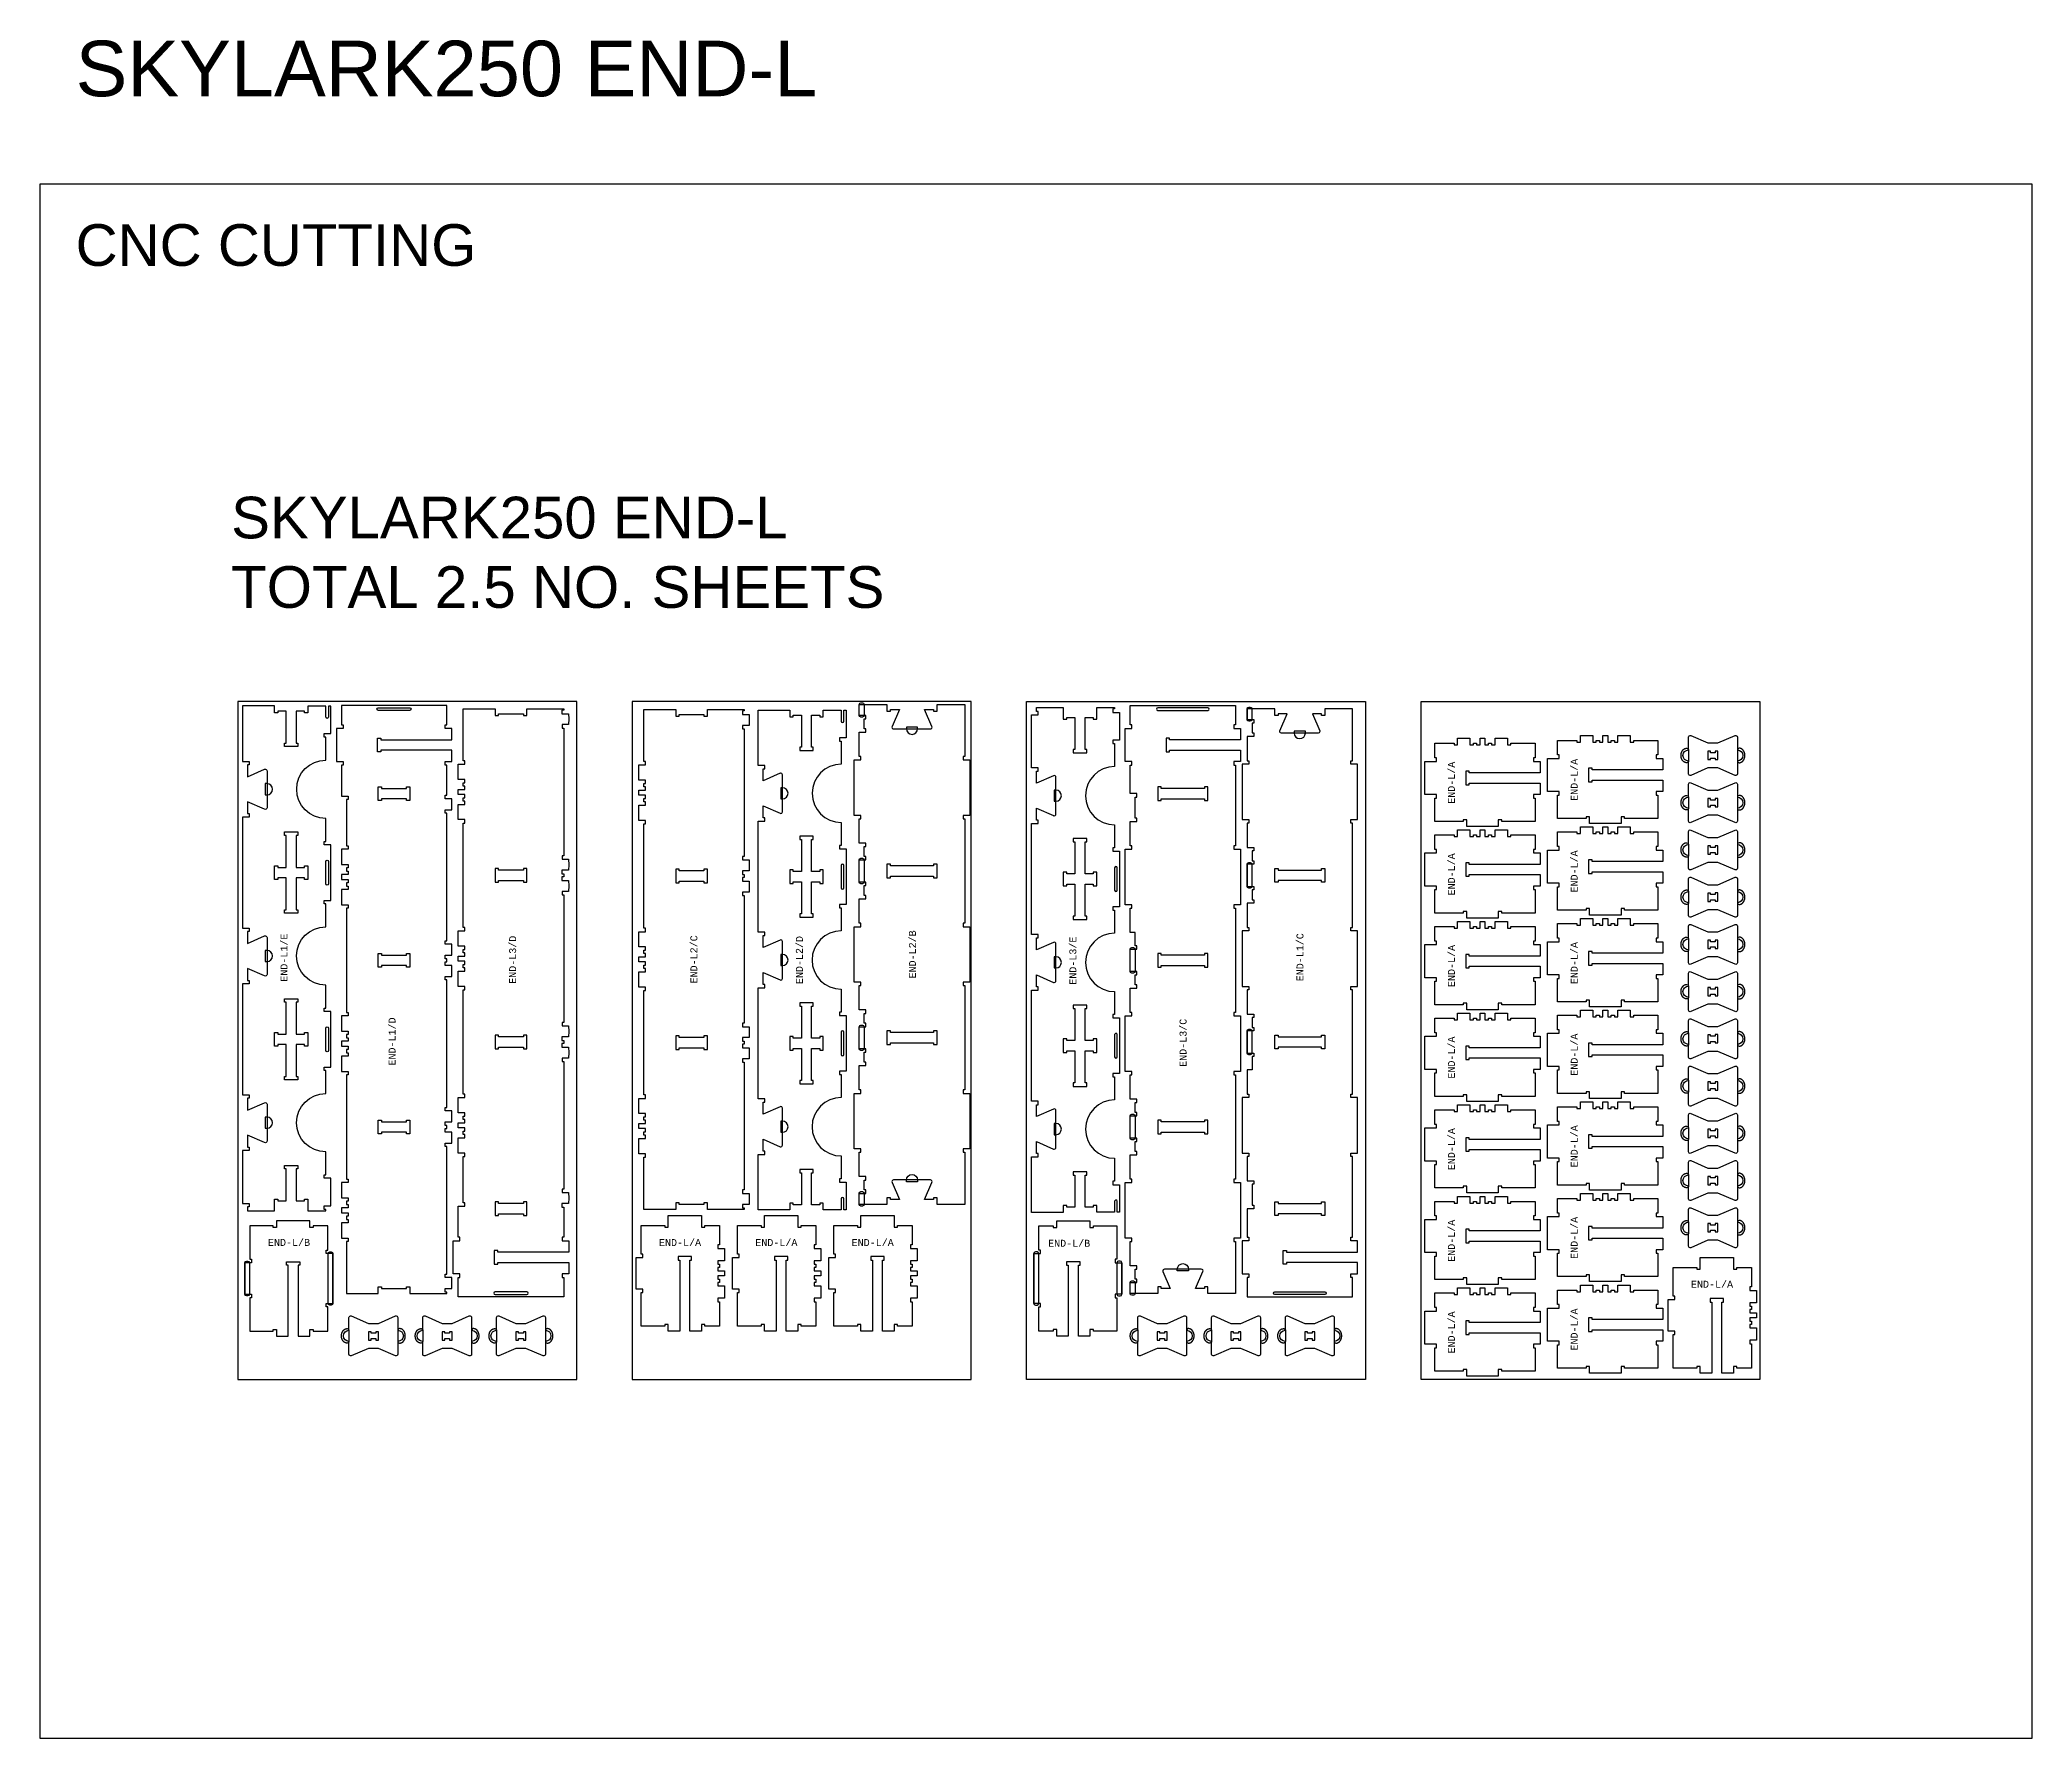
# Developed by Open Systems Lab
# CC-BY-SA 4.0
# Model space of a CAD drawing. Header units: millimetres. Extents: x -30 to 12678, y 0 to 23683.
# Drawn here: x 0 to 7173, y 0 to 6113 of the extents above; entities that cross this region are included whole.
import ezdxf

# ---------------------------------------------------------------- set-up
doc = ezdxf.new("R2010")
doc.units = ezdxf.units.MM
for name, color, linetype, true_color in [('0_SHEET_SPRUCEPLY_2440X122', 1, 'Continuous', 0xff0000), ('1_ANYTOOL_1MMDEEP_LABELS_S', 2, 'Continuous', 0xffff00), ('3_ANYTOOL_CUTTHROUGH_INSID', 4, 'Continuous', 0x00ffff), ('4_ANYTOOL_CUTTHROUGH_OUTSI', 5, 'Continuous', 0x0000ff), ('5_ANYTOOL_HALF_MILL_9MM_IN', 3, 'Continuous', 0x00ff00), ('DONOTCUT', 18, 'Continuous', 0x000000)]:
    doc.layers.add(name, color=color, linetype=linetype, true_color=true_color)
doc.styles.add('ARIAL_REGULAR', font='arial.ttf')
doc.styles.add('MONOTXT_REGULAR', font='')
doc.styles.get('MONOTXT_REGULAR').set_extended_font_data('Monotxt')

msp = doc.modelspace()

# ---------------------------------------------------------------- texts
at = {"layer": '0_SHEET_SPRUCEPLY_2440X122', "color": 1, "true_color": 0xff0000, "char_height": 0.5, "width": 4.918, "attachment_point": 1, "style": 'ARIAL_REGULAR'}
for s, insert in [('001 x1', (712.9, 3808.2)), ('002 x1', (2132.9, 3808.2)), ('003 x1', (3552.9, 3808.2))]:
    msp.add_mtext(s, dxfattribs=dict(at, insert=insert))
at = {"layer": '1_ANYTOOL_1MMDEEP_LABELS_S', "char_height": 25, "attachment_point": 5, "rotation": 90, "style": 'MONOTXT_REGULAR'}
for s, insert, width in [('END-L/A', (5524.4, 3449.5), 319.293), ('END-L/A', (5082.5, 3439), 319.293), ('END-L/A', (5082.5, 3109.3), 319.293), ('END-L/A', (5524.4, 3119.8), 319.293), ('END-L1/E', (879.3, 2809.5), 353.804), ('END-L3/D', (1702.4, 2801.8), 357.88), ('END-L2/C', (2354.8, 2803.2), 358.696), ('END-L2/D', (2734.8, 2800.9), 357.88), ('END-L2/B', (3142, 2821.1), 354.076), ('END-L3/E', (3719.4, 2798.6), 353.804), ('END-L1/C', (4537.1, 2810.9), 358.696), ('END-L/A', (5082.5, 2779.5), 319.293), ('END-L/A', (5524.4, 2790), 319.293), ('END-L1/D', (1268.3, 2507.6), 357.88), ('END-L3/C', (4116.2, 2502.9), 358.696), ('END-L/A', (5082.5, 2449.8), 319.293), ('END-L/A', (5524.4, 2460.3), 319.293), ('END-L/A', (5082.5, 2120), 319.293), ('END-L/A', (5524.4, 2130.5), 319.293), ('END-L/A', (5082.5, 1790.3), 319.293), ('END-L/A', (5524.4, 1800.8), 319.293), ('END-L/A', (5082.5, 1460.5), 319.293), ('END-L/A', (5524.4, 1471), 319.293)]:
    msp.add_mtext(s, dxfattribs=dict(at, insert=insert, width=width))
at = {"layer": '1_ANYTOOL_1MMDEEP_LABELS_S', "char_height": 25, "attachment_point": 5, "style": 'MONOTXT_REGULAR'}
for s, insert, width in [('END-L/B', (897.2, 1784.2), 315.489), ('END-L/A', (2305, 1783.8), 319.293), ('END-L/A', (2651.8, 1783.8), 319.293), ('END-L/A', (2998.6, 1783.8), 319.293), ('END-L/B', (3705.9, 1781.2), 315.489), ('END-L/A', (6020.5, 1633.7), 319.293)]:
    msp.add_mtext(s, dxfattribs=dict(at, insert=insert, width=width))
at = {"layer": 'DONOTCUT', "attachment_point": 1, "style": 'ARIAL_REGULAR'}
for s, insert, char_height, width in [('SKYLARK250 END-L', (128.7, 6110, 0), 200, 5702.174), ('CNC CUTTING', (128.7, 5449.5, 0), 150, 3150), ('{\\fArial;SKYLARK250 END-L}\\P{\\fArial;TOTAL 2.5 NO. SHEETS}', (688.8, 4468.6), 150, 4961.413)]:
    msp.add_mtext(s, dxfattribs=dict(at, insert=insert, char_height=char_height, width=width))

# ---------------------------------------------------------------- linework, layer by layer
at = {"layer": '0_SHEET_SPRUCEPLY_2440X122'}
for points in [[(712.9, 1290.9), (1932.9, 1290.9), (1932.9, 3730.9), (712.9, 3730.9)], [(2132.9, 1290.9), (3352.9, 1290.9), (3352.9, 3730.9), (2132.9, 3730.9)], [(4772.9, 1290.9), (3552.9, 1290.9), (3552.9, 3730.9), (4772.9, 3730.9)], [(6192.9, 1290.9), (4972.9, 1290.9), (4972.9, 3730.9), (6192.9, 3730.9)]]:
    msp.add_lwpolyline(points, close=True, dxfattribs=at)
at = {"layer": '3_ANYTOOL_CUTTHROUGH_INSID'}
for p, q in [((1218.3, 3709), (1332.3, 3709)), ((1332.3, 3699.5), (1218.3, 3699.5)), ((4205.3, 3709), (4025.3, 3709)), ((4025.3, 3699.5), (4205.3, 3699.5)), ((1029.6, 3075.4), (1029.6, 3155.4)), ((1039.1, 3155.4), (1039.1, 3075.4)), ((2885.3, 3140.9), (2885.3, 3060.9)), ((2894.8, 3060.9), (2894.8, 3140.9)), ((3869.6, 3132.4), (3869.6, 3052.4)), ((3879.1, 3052.4), (3879.1, 3132.4)), ((1029.6, 2475.4), (1029.6, 2555.4)), ((1039.1, 2555.4), (1039.1, 2475.4)), ((2885.3, 2540.9), (2885.3, 2460.9)), ((2894.8, 2460.9), (2894.8, 2540.9)), ((3869.6, 2532.4), (3869.6, 2452.4)), ((3879.1, 2452.4), (3879.1, 2532.4)), ((1753.2, 1606.1), (1639.2, 1606.1)), ((1639.2, 1596.6), (1753.2, 1596.6)), ((4446.2, 1606.1), (4626.2, 1606.1)), ((4626.2, 1596.6), (4446.2, 1596.6))]:
    msp.add_line(p, q, dxfattribs=at)
for points in [[(6032.3, 3546.4), (6015.3, 3546.4), (6015.3, 3552.1), (6005.8, 3552.1), (6005.8, 3522.1), (6015.3, 3522.1), (6015.3, 3527.9), (6032.3, 3527.9), (6032.3, 3522.2), (6041.8, 3522.2), (6041.8, 3552.2), (6032.3, 3552.2)], [(1320.1, 3381.5), (1230.6, 3381.5), (1230.6, 3375.5), (1218.1, 3375.5), (1218.1, 3424), (1230.6, 3424), (1230.6, 3418), (1320.1, 3418), (1320.1, 3424), (1332.6, 3424), (1332.6, 3375.5), (1320.1, 3375.5)], [(4205.6, 3375.5), (4205.6, 3424), (4193.1, 3424), (4193.1, 3418), (4037.6, 3418), (4037.6, 3424), (4025.1, 3424), (4025.1, 3375.5), (4037.6, 3375.5), (4037.6, 3381.5), (4193.1, 3381.5), (4193.1, 3375.5)], [(6032.3, 3376.4), (6015.3, 3376.4), (6015.3, 3382.1), (6005.8, 3382.1), (6005.8, 3352.1), (6015.3, 3352.1), (6015.3, 3357.9), (6032.3, 3357.9), (6032.3, 3352.2), (6041.8, 3352.2), (6041.8, 3382.2), (6032.3, 3382.2)], [(929.1, 3249.2), (923.1, 3249.2), (923.1, 3133.7), (952.6, 3133.7), (952.6, 3139.7), (965.1, 3139.7), (965.1, 3091.2), (952.6, 3091.2), (952.6, 3097.2), (923.1, 3097.2), (923.1, 2981.7), (929.1, 2981.7), (929.1, 2969.2), (880.6, 2969.2), (880.6, 2981.7), (886.6, 2981.7), (886.6, 3097.2), (857.1, 3097.2), (857.1, 3091.2), (844.6, 3091.2), (844.6, 3139.7), (857.1, 3139.7), (857.1, 3133.7), (886.6, 3133.7), (886.6, 3249.2), (880.6, 3249.2), (880.6, 3261.7), (929.1, 3261.7)], [(2736.3, 3234.7), (2742.3, 3234.7), (2742.3, 3119.2), (2712.8, 3119.2), (2712.8, 3125.2), (2700.3, 3125.2), (2700.3, 3076.7), (2712.8, 3076.7), (2712.8, 3082.7), (2742.3, 3082.7), (2742.3, 2967.2), (2736.3, 2967.2), (2736.3, 2954.7), (2784.8, 2954.7), (2784.8, 2967.2), (2778.8, 2967.2), (2778.8, 3082.7), (2808.3, 3082.7), (2808.3, 3076.7), (2820.8, 3076.7), (2820.8, 3125.2), (2808.3, 3125.2), (2808.3, 3119.2), (2778.8, 3119.2), (2778.8, 3234.7), (2784.8, 3234.7), (2784.8, 3247.2), (2736.3, 3247.2)], [(3769.1, 2958.7), (3763.1, 2958.7), (3763.1, 3074.2), (3792.6, 3074.2), (3792.6, 3068.2), (3805.1, 3068.2), (3805.1, 3116.7), (3792.6, 3116.7), (3792.6, 3110.7), (3763.1, 3110.7), (3763.1, 3226.2), (3769.1, 3226.2), (3769.1, 3238.7), (3720.6, 3238.7), (3720.6, 3226.2), (3726.6, 3226.2), (3726.6, 3110.7), (3697.1, 3110.7), (3697.1, 3116.7), (3684.6, 3116.7), (3684.6, 3068.2), (3697.1, 3068.2), (3697.1, 3074.2), (3726.6, 3074.2), (3726.6, 2958.7), (3720.6, 2958.7), (3720.6, 2946.2), (3769.1, 2946.2)], [(6032.3, 3206.4), (6015.3, 3206.4), (6015.3, 3212.1), (6005.8, 3212.1), (6005.8, 3182.1), (6015.3, 3182.1), (6015.3, 3187.9), (6032.3, 3187.9), (6032.3, 3182.2), (6041.8, 3182.2), (6041.8, 3212.2), (6032.3, 3212.2)], [(1651.5, 3124.1), (1651.5, 3130.1), (1639, 3130.1), (1639, 3081.6), (1651.5, 3081.6), (1651.5, 3087.6), (1741, 3087.6), (1741, 3081.6), (1753.5, 3081.6), (1753.5, 3130.1), (1741, 3130.1), (1741, 3124.1)], [(2391.2, 3121.4), (2301.7, 3121.4), (2301.7, 3127.4), (2289.2, 3127.4), (2289.2, 3078.9), (2301.7, 3078.9), (2301.7, 3084.9), (2391.2, 3084.9), (2391.2, 3078.9), (2403.7, 3078.9), (2403.7, 3127.4), (2391.2, 3127.4)], [(3217.8, 3139.4), (3062.3, 3139.4), (3062.3, 3145.4), (3049.8, 3145.4), (3049.8, 3096.9), (3062.3, 3096.9), (3062.3, 3102.9), (3217.8, 3102.9), (3217.8, 3096.9), (3230.3, 3096.9), (3230.3, 3145.4), (3217.8, 3145.4)], [(4458.5, 3087.6), (4458.5, 3081.6), (4446, 3081.6), (4446, 3130.1), (4458.5, 3130.1), (4458.5, 3124.1), (4614, 3124.1), (4614, 3130.1), (4626.5, 3130.1), (4626.5, 3081.6), (4614, 3081.6), (4614, 3087.6)], [(6032.3, 3036.4), (6015.3, 3036.4), (6015.3, 3042.1), (6005.8, 3042.1), (6005.8, 3012.1), (6015.3, 3012.1), (6015.3, 3017.9), (6032.3, 3017.9), (6032.3, 3012.2), (6041.8, 3012.2), (6041.8, 3042.2), (6032.3, 3042.2)], [(6032.3, 2866.4), (6015.3, 2866.4), (6015.3, 2872.1), (6005.8, 2872.1), (6005.8, 2842.1), (6015.3, 2842.1), (6015.3, 2847.9), (6032.3, 2847.9), (6032.3, 2842.2), (6041.8, 2842.2), (6041.8, 2872.2), (6032.3, 2872.2)], [(1320.1, 2781.5), (1230.6, 2781.5), (1230.6, 2775.5), (1218.1, 2775.5), (1218.1, 2824), (1230.6, 2824), (1230.6, 2818), (1320.1, 2818), (1320.1, 2824), (1332.6, 2824), (1332.6, 2775.5), (1320.1, 2775.5)], [(4037.6, 2818), (4037.6, 2824), (4025.1, 2824), (4025.1, 2775.5), (4037.6, 2775.5), (4037.6, 2781.5), (4193.1, 2781.5), (4193.1, 2775.5), (4205.6, 2775.5), (4205.6, 2824), (4193.1, 2824), (4193.1, 2818)], [(929.1, 2649.2), (923.1, 2649.2), (923.1, 2533.7), (952.6, 2533.7), (952.6, 2539.7), (965.1, 2539.7), (965.1, 2491.2), (952.6, 2491.2), (952.6, 2497.2), (923.1, 2497.2), (923.1, 2381.7), (929.1, 2381.7), (929.1, 2369.2), (880.6, 2369.2), (880.6, 2381.7), (886.6, 2381.7), (886.6, 2497.2), (857.1, 2497.2), (857.1, 2491.2), (844.6, 2491.2), (844.6, 2539.7), (857.1, 2539.7), (857.1, 2533.7), (886.6, 2533.7), (886.6, 2649.2), (880.6, 2649.2), (880.6, 2661.7), (929.1, 2661.7)], [(6032.3, 2696.4), (6015.3, 2696.4), (6015.3, 2702.1), (6005.8, 2702.1), (6005.8, 2672.1), (6015.3, 2672.1), (6015.3, 2677.9), (6032.3, 2677.9), (6032.3, 2672.2), (6041.8, 2672.2), (6041.8, 2702.2), (6032.3, 2702.2)], [(2736.3, 2634.7), (2742.3, 2634.7), (2742.3, 2519.2), (2712.8, 2519.2), (2712.8, 2525.2), (2700.3, 2525.2), (2700.3, 2476.7), (2712.8, 2476.7), (2712.8, 2482.7), (2742.3, 2482.7), (2742.3, 2367.2), (2736.3, 2367.2), (2736.3, 2354.7), (2784.8, 2354.7), (2784.8, 2367.2), (2778.8, 2367.2), (2778.8, 2482.7), (2808.3, 2482.7), (2808.3, 2476.7), (2820.8, 2476.7), (2820.8, 2525.2), (2808.3, 2525.2), (2808.3, 2519.2), (2778.8, 2519.2), (2778.8, 2634.7), (2784.8, 2634.7), (2784.8, 2647.2), (2736.3, 2647.2)], [(3769.1, 2358.7), (3763.1, 2358.7), (3763.1, 2474.2), (3792.6, 2474.2), (3792.6, 2468.2), (3805.1, 2468.2), (3805.1, 2516.7), (3792.6, 2516.7), (3792.6, 2510.7), (3763.1, 2510.7), (3763.1, 2626.2), (3769.1, 2626.2), (3769.1, 2638.7), (3720.6, 2638.7), (3720.6, 2626.2), (3726.6, 2626.2), (3726.6, 2510.7), (3697.1, 2510.7), (3697.1, 2516.7), (3684.6, 2516.7), (3684.6, 2468.2), (3697.1, 2468.2), (3697.1, 2474.2), (3726.6, 2474.2), (3726.6, 2358.7), (3720.6, 2358.7), (3720.6, 2346.2), (3769.1, 2346.2)], [(1651.5, 2524.1), (1651.5, 2530.1), (1639, 2530.1), (1639, 2481.6), (1651.5, 2481.6), (1651.5, 2487.6), (1741, 2487.6), (1741, 2481.6), (1753.5, 2481.6), (1753.5, 2530.1), (1741, 2530.1), (1741, 2524.1)], [(2391.2, 2521.4), (2301.7, 2521.4), (2301.7, 2527.4), (2289.2, 2527.4), (2289.2, 2478.9), (2301.7, 2478.9), (2301.7, 2484.9), (2391.2, 2484.9), (2391.2, 2478.9), (2403.7, 2478.9), (2403.7, 2527.4), (2391.2, 2527.4)], [(3217.8, 2496.9), (3230.3, 2496.9), (3230.3, 2545.4), (3217.8, 2545.4), (3217.8, 2539.4), (3062.3, 2539.4), (3062.3, 2545.4), (3049.8, 2545.4), (3049.8, 2496.9), (3062.3, 2496.9), (3062.3, 2502.9), (3217.8, 2502.9)], [(4458.5, 2487.6), (4458.5, 2481.6), (4446, 2481.6), (4446, 2530.1), (4458.5, 2530.1), (4458.5, 2524.1), (4614, 2524.1), (4614, 2530.1), (4626.5, 2530.1), (4626.5, 2481.6), (4614, 2481.6), (4614, 2487.6)], [(6032.3, 2526.4), (6015.3, 2526.4), (6015.3, 2532.1), (6005.8, 2532.1), (6005.8, 2502.1), (6015.3, 2502.1), (6015.3, 2507.9), (6032.3, 2507.9), (6032.3, 2502.2), (6041.8, 2502.2), (6041.8, 2532.2), (6032.3, 2532.2)], [(6032.3, 2356.5), (6015.3, 2356.4), (6015.3, 2362.2), (6005.8, 2362.2), (6005.8, 2332.1), (6015.3, 2332.1), (6015.3, 2337.9), (6032.3, 2338), (6032.3, 2332.2), (6041.8, 2332.2), (6041.8, 2362.2), (6032.3, 2362.2)], [(1320.1, 2181.5), (1230.6, 2181.5), (1230.6, 2175.5), (1218.1, 2175.5), (1218.1, 2224), (1230.6, 2224), (1230.6, 2218), (1320.1, 2218), (1320.1, 2224), (1332.6, 2224), (1332.6, 2175.5), (1320.1, 2175.5)], [(4037.6, 2218), (4037.6, 2224), (4025.1, 2224), (4025.1, 2175.5), (4037.6, 2175.5), (4037.6, 2181.5), (4193.1, 2181.5), (4193.1, 2175.5), (4205.6, 2175.5), (4205.6, 2224), (4193.1, 2224), (4193.1, 2218)], [(6032.3, 2186.5), (6015.3, 2186.4), (6015.3, 2192.2), (6005.8, 2192.2), (6005.8, 2162.1), (6015.3, 2162.1), (6015.3, 2167.9), (6032.3, 2168), (6032.3, 2162.2), (6041.8, 2162.2), (6041.8, 2192.2), (6032.3, 2192.2)], [(6032.3, 2016.5), (6015.3, 2016.4), (6015.3, 2022.2), (6005.8, 2022.2), (6005.8, 1992.1), (6015.3, 1992.1), (6015.3, 1997.9), (6032.3, 1998), (6032.3, 1992.2), (6041.8, 1992.2), (6041.8, 2022.2), (6032.3, 2022.2)], [(1741, 1930.1), (1741, 1924.1), (1651.5, 1924.1), (1651.5, 1930.1), (1639, 1930.1), (1639, 1881.6), (1651.5, 1881.6), (1651.5, 1887.6), (1741, 1887.6), (1741, 1881.6), (1753.5, 1881.6), (1753.5, 1930.1)], [(4626.5, 1930.1), (4626.5, 1881.6), (4614, 1881.6), (4614, 1887.6), (4458.5, 1887.6), (4458.5, 1881.6), (4446, 1881.6), (4446, 1930.1), (4458.5, 1930.1), (4458.5, 1924.1), (4614, 1924.1), (4614, 1930.1)], [(6032.3, 1846.5), (6015.3, 1846.4), (6015.3, 1852.2), (6005.8, 1852.2), (6005.8, 1822.1), (6015.3, 1822.1), (6015.3, 1827.9), (6032.3, 1828), (6032.3, 1822.2), (6041.8, 1822.2), (6041.8, 1852.2), (6032.3, 1852.2)], [(1209.4, 1457.3), (1192.3, 1457.2), (1192.3, 1463), (1182.9, 1463), (1182.9, 1433), (1192.3, 1433), (1192.3, 1438.7), (1209.4, 1438.8), (1209.4, 1433.1), (1218.9, 1433.1), (1218.9, 1463.1), (1209.4, 1463.1)], [(1475.1, 1457.3), (1458, 1457.2), (1458, 1463), (1448.6, 1463), (1448.6, 1433), (1458, 1433), (1458, 1438.7), (1475.1, 1438.8), (1475.1, 1433.1), (1484.6, 1433.1), (1484.6, 1463.1), (1475.1, 1463.1)], [(1740.8, 1457.3), (1723.7, 1457.2), (1723.7, 1463), (1714.3, 1463), (1714.3, 1433), (1723.7, 1433), (1723.7, 1438.7), (1740.8, 1438.8), (1740.8, 1433.1), (1750.3, 1433.1), (1750.3, 1463.1), (1740.8, 1463.1)], [(4049.4, 1457.3), (4032.3, 1457.2), (4032.3, 1463), (4022.9, 1463), (4022.9, 1433), (4032.3, 1433), (4032.3, 1438.7), (4049.4, 1438.8), (4049.4, 1433.1), (4058.9, 1433.1), (4058.9, 1463.1), (4049.4, 1463.1)], [(4315.1, 1457.3), (4298, 1457.2), (4298, 1463), (4288.6, 1463), (4288.6, 1433), (4298, 1433), (4298, 1438.7), (4315.1, 1438.8), (4315.1, 1433.1), (4324.6, 1433.1), (4324.6, 1463.1), (4315.1, 1463.1)], [(4580.8, 1457.3), (4563.7, 1457.2), (4563.7, 1463), (4554.3, 1463), (4554.3, 1433), (4563.7, 1433), (4563.7, 1438.7), (4580.8, 1438.8), (4580.8, 1433.1), (4590.3, 1433.1), (4590.3, 1463.1), (4580.8, 1463.1)]]:
    msp.add_lwpolyline(points, close=True, dxfattribs=at)
at = {"layer": '3_ANYTOOL_CUTTHROUGH_INSID', "extrusion": (0, 0, -1)}
for centre, start, end in [((-1218.3, 3704.2), 270, 90), ((-1332.3, 3704.2), 90, 270), ((-1034.4, 3155.4), 0, 180), ((-1034.4, 3075.4), 180, 360), ((-1034.4, 2555.4), 0, 180), ((-1034.4, 2475.4), 180, 360), ((-4446.2, 1601.4), 270, 90), ((-4626.2, 1601.4), 90, 270)]:
    msp.add_arc(centre, 4.75, start, end, dxfattribs=at)
at = {"layer": '3_ANYTOOL_CUTTHROUGH_INSID'}
for centre, start, end in [((4025.3, 3704.2), 90, 270), ((4205.3, 3704.2), 270, 90), ((2890.1, 3140.9), 360, 180), ((3874.4, 3132.4), 360, 180), ((2890.1, 3060.9), 180, 0), ((3874.4, 3052.4), 180, 360), ((2890.1, 2540.9), 360, 180), ((3874.4, 2532.4), 360, 180), ((2890.1, 2460.9), 180, 0), ((3874.4, 2452.4), 180, 360), ((1639.2, 1601.4), 90, 270), ((1753.2, 1601.4), 270, 90)]:
    msp.add_arc(centre, 4.75, start, end, dxfattribs=at)
at = {"layer": '4_ANYTOOL_CUTTHROUGH_OUTSI'}
for p, q in [((844.6, 3715.3), (730.1, 3715.3)), ((730.1, 3715.3), (730.1, 3515.7)), ((844.6, 3691.2), (844.6, 3715.3)), ((857.1, 3691.2), (844.6, 3691.2)), ((886.6, 3697.2), (857.1, 3697.2)), ((857.1, 3697.2), (857.1, 3691.2)), ((886.6, 3581.7), (886.6, 3697.2)), ((952.6, 3697.2), (923.1, 3697.2)), ((923.1, 3697.2), (923.1, 3581.7)), ((952.6, 3691.2), (952.6, 3697.2)), ((965.1, 3691.2), (952.6, 3691.2)), ((1029.6, 3715.2), (965.1, 3715.2)), ((965.1, 3715.2), (965.1, 3691.2)), ((1029.6, 3675.4), (1029.6, 3715.2)), ((1047.6, 3715.2), (1039.1, 3715.2)), ((1039.1, 3715.2), (1039.1, 3675.4)), ((1047.6, 3615.7), (1047.6, 3715.2)), ((2585.8, 3700.5), (2700.3, 3700.7)), ((2585.8, 3501.2), (2585.8, 3700.5)), ((2700.3, 3700.7), (2700.3, 3676.7)), ((2700.3, 3676.7), (2712.8, 3676.7)), ((2712.8, 3676.7), (2712.8, 3682.7)), ((2712.8, 3682.7), (2742.3, 3682.7)), ((2742.3, 3682.7), (2742.3, 3567.2)), ((2778.8, 3567.2), (2778.8, 3682.7)), ((2778.8, 3682.7), (2808.3, 3682.7)), ((2808.3, 3682.7), (2808.3, 3676.7)), ((2808.3, 3676.7), (2820.8, 3676.7)), ((2820.8, 3676.7), (2820.8, 3700.7)), ((2820.8, 3700.7), (2885.3, 3700.7)), ((2885.3, 3700.7), (2885.3, 3660.9)), ((2894.8, 3660.9), (2894.8, 3700.7)), ((2894.8, 3700.7), (2903.3, 3700.7)), ((2903.3, 3700.7), (2903.3, 3601.2)), ((2950.3, 3681.4), (2950.3, 3720.9)), ((2950.3, 3720.9), (3049.8, 3720.9)), ((2974.3, 3681.4), (2950.3, 3681.4)), ((2968.3, 3633.4), (2968.3, 3668.9)), ((2968.3, 3668.9), (2974.3, 3668.9)), ((2974.3, 3668.9), (2974.3, 3681.4)), ((3049.8, 3720.9), (3049.8, 3696.9)), ((3049.8, 3696.9), (3062.3, 3696.9)), ((3062.3, 3696.9), (3062.3, 3702.9)), ((3062.3, 3702.9), (3094.7, 3702.9)), ((3094.7, 3702.9), (3068.2, 3641.6)), ((3212, 3641.6), (3185.5, 3702.9)), ((3185.5, 3702.9), (3217.8, 3702.9)), ((3217.8, 3702.9), (3217.8, 3696.9)), ((3217.8, 3696.9), (3230.3, 3696.9)), ((3230.3, 3696.9), (3230.3, 3720.9)), ((3230.3, 3720.9), (3329.8, 3720.9)), ((3329.8, 3720.9), (3329.8, 3533.4)), ((3570.1, 3492.7), (3570.1, 3683.2)), ((3570.1, 3683.2), (3587.9, 3683.2)), ((3587.9, 3683.2), (3594.1, 3683.2)), ((3588.1, 3695.7), (3588.1, 3710.2)), ((3588.1, 3710.2), (3684.6, 3710.2)), ((3594.1, 3695.7), (3588.1, 3695.7)), ((3594.1, 3683.2), (3594.1, 3695.7)), ((3684.6, 3710.2), (3684.6, 3668.2)), ((3684.6, 3668.2), (3697.1, 3668.2)), ((3697.1, 3668.2), (3697.1, 3674.2)), ((3697.1, 3674.2), (3726.6, 3674.2)), ((3726.6, 3674.2), (3726.6, 3558.7)), ((3763.1, 3558.7), (3763.1, 3674.2)), ((3763.1, 3674.2), (3792.6, 3674.2)), ((3792.6, 3674.2), (3792.6, 3668.2)), ((3792.6, 3668.2), (3805.1, 3668.2)), ((3805.1, 3668.2), (3805.1, 3710.2)), ((3805.1, 3710.2), (3869.6, 3710.2)), ((3869.6, 3704.7), (3863.6, 3704.7)), ((3863.6, 3704.7), (3863.6, 3692.2)), ((3863.6, 3692.2), (3887.6, 3692.2)), ((3869.6, 3710.2), (3869.6, 3704.7)), ((3887.6, 3692.2), (3887.6, 3592.7)), ((3925.6, 3647), (3925.6, 3717.5)), ((3925.6, 3717.5), (4305.1, 3717.5)), ((4305.1, 3717.5), (4305.1, 3647)), ((4446, 3705.6), (4346.5, 3705.6)), ((4346.5, 3705.6), (4346.5, 3666.1)), ((4346.5, 3666.1), (4370.5, 3666.1)), ((4370.5, 3666.1), (4370.5, 3653.6)), ((4446, 3681.6), (4446, 3705.6)), ((4458.5, 3681.6), (4446, 3681.6)), ((4490.9, 3687.6), (4458.5, 3687.6)), ((4458.5, 3687.6), (4458.5, 3681.6)), ((4464.3, 3626.4), (4490.9, 3687.6)), ((4614, 3687.6), (4581.7, 3687.6)), ((4581.7, 3687.6), (4608.2, 3626.4)), ((4614, 3681.6), (4614, 3687.6)), ((4626.5, 3681.6), (4614, 3681.6)), ((4726, 3705.6), (4626.5, 3705.6)), ((4626.5, 3705.6), (4626.5, 3681.6)), ((4726, 3518.1), (4726, 3705.6)), ((1023.6, 3603.2), (1023.6, 3615.7)), ((1023.6, 3615.7), (1047.6, 3615.7)), ((1029.6, 3603.2), (1023.6, 3603.2)), ((1029.6, 3520.7), (1029.6, 3603.2)), ((2903.3, 3601.2), (2879.3, 3601.2)), ((2879.3, 3601.2), (2879.3, 3588.7)), ((2879.3, 3588.7), (2885.3, 3588.7)), ((2885.3, 3588.7), (2885.3, 3506.2)), ((2950.3, 3533.4), (2950.3, 3620.9)), ((2950.3, 3620.9), (2974.3, 3620.9)), ((2974.3, 3633.4), (2968.3, 3633.4)), ((2974.3, 3620.9), (2974.3, 3633.4)), ((3073.9, 3632.9), (3206.3, 3632.9)), ((3887.6, 3592.7), (3863.6, 3592.7)), ((3863.6, 3592.7), (3863.6, 3580.2)), ((3907.6, 3515), (3907.6, 3634.5)), ((3907.6, 3634.5), (3931.6, 3634.5)), ((3931.6, 3647), (3925.6, 3647)), ((3931.6, 3634.5), (3931.6, 3647)), ((4067.6, 3599), (4055.1, 3599)), ((4055.1, 3599), (4055.1, 3550.5)), ((4067.6, 3593), (4067.6, 3599)), ((4323.1, 3593), (4067.6, 3593)), ((4305.1, 3647), (4299.1, 3647)), ((4299.1, 3647), (4299.1, 3634.5)), ((4299.1, 3634.5), (4323.1, 3634.5)), ((4323.1, 3634.5), (4323.1, 3593)), ((4370.5, 3605.6), (4346.5, 3605.6)), ((4346.5, 3605.6), (4346.5, 3518.1)), ((4370.5, 3653.6), (4364.5, 3653.6)), ((4364.5, 3653.6), (4364.5, 3618.1)), ((4364.5, 3618.1), (4370.5, 3618.1)), ((4370.5, 3618.1), (4370.5, 3605.6)), ((4602.5, 3617.6), (4470.1, 3617.6)), ((5935.8, 3557.1, 0), (5935.8, 3603.3, 0)), ((5944.2, 3608.8, 0), (6005.8, 3582.1, 0)), ((6041.8, 3582.1, 0), (6103.4, 3608.8, 0)), ((6111.8, 3603.3, 0), (6111.8, 3557.1, 0)), ((730.1, 3515.7), (754.1, 3515.7)), ((754.1, 3515.7), (754.1, 3503.2)), ((880.6, 3569.2), (880.6, 3581.7)), ((880.6, 3581.7), (886.6, 3581.7)), ((929.1, 3569.2), (880.6, 3569.2)), ((923.1, 3581.7), (929.1, 3581.7)), ((929.1, 3581.7), (929.1, 3569.2)), ((2742.3, 3567.2), (2736.3, 3567.2)), ((2736.3, 3567.2), (2736.3, 3554.7)), ((2736.3, 3554.7), (2784.8, 3554.7)), ((2784.8, 3567.2), (2778.8, 3567.2)), ((2784.8, 3554.7), (2784.8, 3567.2)), ((2932.3, 3321.4), (2932.3, 3520.9)), ((2932.3, 3520.9), (2956.3, 3520.9)), ((2956.3, 3533.4), (2950.3, 3533.4)), ((2956.3, 3520.9), (2956.3, 3533.4)), ((3329.8, 3533.4), (3323.8, 3533.4)), ((3323.8, 3533.4), (3323.8, 3520.9)), ((3323.8, 3520.9), (3347.8, 3520.9)), ((3347.8, 3520.9), (3347.8, 3321.4)), ((3726.6, 3558.7), (3720.6, 3558.7)), ((3720.6, 3558.7), (3720.6, 3546.2)), ((3720.6, 3546.2), (3769.1, 3546.2)), ((3769.1, 3558.7), (3763.1, 3558.7)), ((3769.1, 3546.2), (3769.1, 3558.7)), ((3863.6, 3580.2), (3869.6, 3580.2)), ((3869.6, 3580.2), (3869.6, 3497.7)), ((3931.6, 3515), (3907.6, 3515)), ((3931.6, 3502.5), (3931.6, 3515)), ((4055.1, 3550.5), (4067.6, 3550.5)), ((4067.6, 3550.5), (4067.6, 3556.5)), ((4067.6, 3556.5), (4323.1, 3556.5)), ((4323.1, 3515), (4299.1, 3515)), ((4299.1, 3515), (4299.1, 3502.5)), ((4323.1, 3556.5), (4323.1, 3515)), ((4346.5, 3518.1), (4352.5, 3518.1)), ((4352.5, 3518.1), (4352.5, 3505.6)), ((4720, 3505.6), (4720, 3518.1)), ((4720, 3518.1), (4726, 3518.1)), ((5935.8, 3470.9, 0), (5935.8, 3517.1, 0)), ((6005.8, 3582.1, 0), (6041.8, 3582.1, 0)), ((6111.8, 3517.1, 0), (6111.8, 3470.9, 0)), ((754.1, 3503.2), (748.1, 3503.2)), ((748.1, 3503.2), (748.1, 3460.8)), ((748.1, 3460.8), (809.4, 3487.4)), ((818.1, 3481.6), (818.1, 3349.2)), ((2609.8, 3501.2), (2585.8, 3501.2)), ((2603.8, 3446.3), (2603.8, 3488.7)), ((2603.8, 3488.7), (2609.8, 3488.7)), ((2665.1, 3472.9), (2603.8, 3446.3)), ((2609.8, 3488.7), (2609.8, 3501.2)), ((2673.8, 3334.7), (2673.8, 3467.1)), ((3594.1, 3492.7), (3570.1, 3492.7)), ((3588.1, 3437.8), (3588.1, 3480.2)), ((3588.1, 3480.2), (3594.1, 3480.2)), ((3649.4, 3464.4), (3588.1, 3437.8)), ((3594.1, 3480.2), (3594.1, 3492.7)), ((3658.1, 3326.2), (3658.1, 3458.6)), ((3925.6, 3400), (3925.6, 3502.5)), ((3925.6, 3502.5), (3931.6, 3502.5)), ((4299.1, 3502.5), (4305.1, 3502.5)), ((4305.1, 3502.5), (4305.1, 3212)), ((4352.5, 3505.6), (4328.5, 3505.6)), ((4328.5, 3505.6), (4328.5, 3306.1)), ((4744, 3505.6), (4720, 3505.6)), ((4744, 3306.1), (4744, 3505.6)), ((6005.8, 3492.1, 0), (5944.2, 3465.4, 0)), ((6041.8, 3492.1, 0), (6005.8, 3492.1, 0)), ((6103.4, 3465.4, 0), (6041.8, 3492.1, 0)), ((3949.6, 3400), (3925.6, 3400)), ((3943.6, 3312), (3943.6, 3387.5)), ((3943.6, 3387.5), (3949.6, 3387.5)), ((3949.6, 3387.5), (3949.6, 3400)), ((5935.8, 3387.1, 0), (5935.8, 3433.3, 0)), ((5944.2, 3438.8, 0), (6005.8, 3412.1, 0)), ((6005.8, 3412.1, 0), (6041.8, 3412.1, 0)), ((6041.8, 3412.1, 0), (6103.4, 3438.8, 0)), ((6111.8, 3433.3, 0), (6111.8, 3387.1, 0)), ((754.1, 3315.2), (730.1, 3315.2)), ((730.1, 3315.2), (730.1, 2915.7)), ((809.4, 3343.5), (748.1, 3370.1)), ((748.1, 3370.1), (748.1, 3327.7)), ((748.1, 3327.7), (754.1, 3327.7)), ((754.1, 3327.7), (754.1, 3315.2)), ((1029.6, 3227.7), (1029.6, 3310.2)), ((2585.8, 2901.2), (2585.8, 3300.7)), ((2585.8, 3300.7), (2609.8, 3300.7)), ((2603.8, 3313.2), (2603.8, 3355.6)), ((2603.8, 3355.6), (2665.1, 3329)), ((2609.8, 3313.2), (2603.8, 3313.2)), ((2609.8, 3300.7), (2609.8, 3313.2)), ((2956.3, 3321.4), (2932.3, 3321.4)), ((2950.3, 3221.4), (2950.3, 3308.9)), ((2950.3, 3308.9), (2956.3, 3308.9)), ((2956.3, 3308.9), (2956.3, 3321.4)), ((3347.8, 3321.4), (3323.8, 3321.4)), ((3323.8, 3321.4), (3323.8, 3308.9)), ((3323.8, 3308.9), (3329.8, 3308.9)), ((3329.8, 3308.9), (3329.8, 2933.4)), ((3588.1, 3304.7), (3588.1, 3347.1)), ((3588.1, 3347.1), (3649.4, 3320.5)), ((3594.1, 3304.7), (3588.1, 3304.7)), ((3594.1, 3292.2), (3594.1, 3304.7)), ((3949.6, 3312), (3943.6, 3312)), ((3949.6, 3299.5), (3949.6, 3312)), ((4328.5, 3306.1), (4352.5, 3306.1)), ((4352.5, 3306.1), (4352.5, 3293.6)), ((4720, 3293.6), (4720, 3306.1)), ((4720, 3306.1), (4744, 3306.1)), ((5935.8, 3300.9, 0), (5935.8, 3347.1, 0)), ((6005.8, 3322.1, 0), (5944.2, 3295.4, 0)), ((6041.8, 3322.1, 0), (6005.8, 3322.1, 0)), ((6103.4, 3295.4, 0), (6041.8, 3322.1, 0)), ((6111.8, 3347.1, 0), (6111.8, 3300.9, 0)), ((2885.3, 3295.7), (2885.3, 3213.2)), ((3570.1, 2892.7), (3570.1, 3292.2)), ((3570.1, 3292.2), (3594.1, 3292.2)), ((3869.6, 3287.2), (3869.6, 3204.7)), ((3925.6, 3212), (3925.6, 3299.5)), ((3925.6, 3299.5), (3949.6, 3299.5)), ((4352.5, 3293.6), (4346.5, 3293.6)), ((4346.5, 3293.6), (4346.5, 3206.1)), ((4726, 3293.6), (4720, 3293.6)), ((4726, 2918.1), (4726, 3293.6)), ((5935.8, 3217.1, 0), (5935.8, 3263.3, 0)), ((5944.2, 3268.8, 0), (6005.8, 3242.1, 0)), ((6005.8, 3242.1, 0), (6041.8, 3242.1, 0)), ((6041.8, 3242.1, 0), (6103.4, 3268.8, 0)), ((6111.8, 3263.3, 0), (6111.8, 3217.1, 0)), ((1023.6, 3215.2), (1023.6, 3227.7)), ((1023.6, 3227.7), (1029.6, 3227.7)), ((1047.6, 3215.2), (1023.6, 3215.2)), ((1047.6, 3015.7), (1047.6, 3215.2)), ((2885.3, 3213.2), (2879.3, 3213.2)), ((2879.3, 3213.2), (2879.3, 3200.7)), ((2879.3, 3200.7), (2903.3, 3200.7)), ((2903.3, 3200.7), (2903.3, 3001.2)), ((2974.3, 3221.4), (2950.3, 3221.4)), ((2950.3, 3081.4), (2950.3, 3160.9)), ((2950.3, 3160.9), (2974.3, 3160.9)), ((2968.3, 3173.4), (2968.3, 3208.9)), ((2968.3, 3208.9), (2974.3, 3208.9)), ((2974.3, 3173.4), (2968.3, 3173.4)), ((2974.3, 3208.9), (2974.3, 3221.4)), ((2974.3, 3160.9), (2974.3, 3173.4)), ((3869.6, 3204.7), (3863.6, 3204.7)), ((3863.6, 3204.7), (3863.6, 3192.2)), ((3863.6, 3192.2), (3887.6, 3192.2)), ((3887.6, 3192.2), (3887.6, 2992.7)), ((3907.6, 3000), (3907.6, 3199.5)), ((3907.6, 3199.5), (3931.6, 3199.5)), ((3931.6, 3212), (3925.6, 3212)), ((3931.6, 3199.5), (3931.6, 3212)), ((4305.1, 3212), (4299.1, 3212)), ((4299.1, 3212), (4299.1, 3199.5)), ((4299.1, 3199.5), (4323.1, 3199.5)), ((4323.1, 3199.5), (4323.1, 3000)), ((4346.5, 3206.1), (4370.5, 3206.1)), ((4370.5, 3193.6), (4364.5, 3193.6)), ((4364.5, 3193.6), (4364.5, 3158.1)), ((4364.5, 3158.1), (4370.5, 3158.1)), ((4370.5, 3206.1), (4370.5, 3193.6)), ((4370.5, 3158.1), (4370.5, 3145.6)), ((5935.8, 3130.9, 0), (5935.8, 3177.1, 0)), ((6111.8, 3177.1, 0), (6111.8, 3130.9, 0)), ((4370.5, 3145.6), (4346.5, 3145.6)), ((4346.5, 3145.6), (4346.5, 3066.1)), ((5935.8, 3047.1, 0), (5935.8, 3093.3, 0)), ((6005.8, 3152.1, 0), (5944.2, 3125.4, 0)), ((5944.2, 3098.8, 0), (6005.8, 3072.1, 0)), ((6041.8, 3152.1, 0), (6005.8, 3152.1, 0)), ((6103.4, 3125.4, 0), (6041.8, 3152.1, 0)), ((6041.8, 3072.1, 0), (6103.4, 3098.8, 0)), ((6111.8, 3093.3, 0), (6111.8, 3047.1, 0)), ((1023.6, 3003.2), (1023.6, 3015.7)), ((1023.6, 3015.7), (1047.6, 3015.7)), ((2974.3, 3081.4), (2950.3, 3081.4)), ((2950.3, 2933.4), (2950.3, 3020.9)), ((2950.3, 3020.9), (2974.3, 3020.9)), ((2968.3, 3033.4), (2968.3, 3068.9)), ((2968.3, 3068.9), (2974.3, 3068.9)), ((2974.3, 3033.4), (2968.3, 3033.4)), ((2974.3, 3068.9), (2974.3, 3081.4)), ((2974.3, 3020.9), (2974.3, 3033.4)), ((4346.5, 3066.1), (4370.5, 3066.1)), ((4370.5, 3053.6), (4364.5, 3053.6)), ((4364.5, 3053.6), (4364.5, 3018.1)), ((4364.5, 3018.1), (4370.5, 3018.1)), ((4370.5, 3066.1), (4370.5, 3053.6)), ((4370.5, 3018.1), (4370.5, 3005.6)), ((6005.8, 3072.1, 0), (6041.8, 3072.1, 0)), ((1029.6, 3003.2), (1023.6, 3003.2)), ((1029.6, 2920.7), (1029.6, 3003.2)), ((2903.3, 3001.2), (2879.3, 3001.2)), ((2879.3, 3001.2), (2879.3, 2988.7)), ((2879.3, 2988.7), (2885.3, 2988.7)), ((2885.3, 2988.7), (2885.3, 2906.2)), ((3887.6, 2992.7), (3863.6, 2992.7)), ((3863.6, 2992.7), (3863.6, 2980.2)), ((3863.6, 2980.2), (3869.6, 2980.2)), ((3869.6, 2980.2), (3869.6, 2897.7)), ((3931.6, 3000), (3907.6, 3000)), ((3925.6, 2900), (3925.6, 2987.5)), ((3925.6, 2987.5), (3931.6, 2987.5)), ((3931.6, 2987.5), (3931.6, 3000)), ((4323.1, 3000), (4299.1, 3000)), ((4299.1, 3000), (4299.1, 2987.5)), ((4299.1, 2987.5), (4305.1, 2987.5)), ((4305.1, 2987.5), (4305.1, 2612)), ((4370.5, 3005.6), (4346.5, 3005.6)), ((4346.5, 3005.6), (4346.5, 2918.1)), ((5935.8, 2960.9, 0), (5935.8, 3007.1, 0)), ((6005.8, 2982.1, 0), (5944.2, 2955.4, 0)), ((6041.8, 2982.1, 0), (6005.8, 2982.1, 0)), ((6103.4, 2955.4, 0), (6041.8, 2982.1, 0)), ((6111.8, 3007.1, 0), (6111.8, 2960.9, 0)), ((730.1, 2915.7), (754.1, 2915.7)), ((754.1, 2903.2), (748.1, 2903.2)), ((748.1, 2903.2), (748.1, 2860.8)), ((748.1, 2860.8), (809.4, 2887.4)), ((754.1, 2915.7), (754.1, 2903.2)), ((818.1, 2881.6), (818.1, 2749.2)), ((2609.8, 2901.2), (2585.8, 2901.2)), ((2603.8, 2846.3), (2603.8, 2888.7)), ((2603.8, 2888.7), (2609.8, 2888.7)), ((2665.1, 2872.9), (2603.8, 2846.3)), ((2609.8, 2888.7), (2609.8, 2901.2)), ((2932.3, 2721.4), (2932.3, 2920.9)), ((2932.3, 2920.9), (2956.3, 2920.9)), ((2956.3, 2933.4), (2950.3, 2933.4)), ((2956.3, 2920.9), (2956.3, 2933.4)), ((3329.8, 2933.4), (3323.8, 2933.4)), ((3323.8, 2933.4), (3323.8, 2920.9)), ((3323.8, 2920.9), (3347.8, 2920.9)), ((3347.8, 2920.9), (3347.8, 2721.4)), ((3594.1, 2892.7), (3570.1, 2892.7)), ((3588.1, 2837.8), (3588.1, 2880.2)), ((3588.1, 2880.2), (3594.1, 2880.2)), ((3594.1, 2880.2), (3594.1, 2892.7)), ((3943.6, 2900), (3925.6, 2900)), ((3943.6, 2852), (3943.6, 2900)), ((4352.5, 2905.6), (4328.5, 2905.6)), ((4328.5, 2905.6), (4328.5, 2706.1)), ((4346.5, 2918.1), (4352.5, 2918.1)), ((4352.5, 2918.1), (4352.5, 2905.6)), ((4720, 2905.6), (4720, 2918.1)), ((4720, 2918.1), (4726, 2918.1)), ((4744, 2905.6), (4720, 2905.6)), ((4744, 2706.1), (4744, 2905.6)), ((5935.8, 2877.1, 0), (5935.8, 2923.3, 0)), ((5944.2, 2928.8, 0), (6005.8, 2902.1, 0)), ((6005.8, 2902.1, 0), (6041.8, 2902.1, 0)), ((6041.8, 2902.1, 0), (6103.4, 2928.8, 0)), ((6111.8, 2923.3, 0), (6111.8, 2877.1, 0)), ((2673.8, 2734.7), (2673.8, 2867.1)), ((3649.4, 2864.4), (3588.1, 2837.8)), ((3658.1, 2726.2), (3658.1, 2858.6)), ((3925.6, 2760), (3925.6, 2839.5)), ((3925.6, 2839.5), (3949.6, 2839.5)), ((3949.6, 2852), (3943.6, 2852)), ((3949.6, 2839.5), (3949.6, 2852)), ((5935.8, 2790.9, 0), (5935.8, 2837.1, 0)), ((6005.8, 2812.1, 0), (5944.2, 2785.4, 0)), ((6041.8, 2812.1, 0), (6005.8, 2812.1, 0)), ((6103.4, 2785.4, 0), (6041.8, 2812.1, 0)), ((6111.8, 2837.1, 0), (6111.8, 2790.9, 0)), ((809.4, 2743.5), (748.1, 2770.1)), ((748.1, 2770.1), (748.1, 2727.7)), ((748.1, 2727.7), (754.1, 2727.7)), ((754.1, 2727.7), (754.1, 2715.2)), ((2603.8, 2713.2), (2603.8, 2755.6)), ((2603.8, 2755.6), (2665.1, 2729)), ((3588.1, 2704.7), (3588.1, 2747.1)), ((3588.1, 2747.1), (3649.4, 2720.5)), ((3949.6, 2760), (3925.6, 2760)), ((3943.6, 2712), (3943.6, 2747.5)), ((3943.6, 2747.5), (3949.6, 2747.5)), ((3949.6, 2747.5), (3949.6, 2760)), ((5935.8, 2707.1, 0), (5935.8, 2753.3, 0)), ((5944.2, 2758.8, 0), (6005.8, 2732.1, 0)), ((6005.8, 2732.1, 0), (6041.8, 2732.1, 0)), ((6041.8, 2732.1, 0), (6103.4, 2758.8, 0)), ((6111.8, 2753.3, 0), (6111.8, 2707.1, 0)), ((754.1, 2715.2), (730.1, 2715.2)), ((730.1, 2715.2), (730.1, 2315.7)), ((1029.6, 2627.7), (1029.6, 2710.2)), ((2585.8, 2301.2), (2585.8, 2700.7)), ((2585.8, 2700.7), (2609.8, 2700.7)), ((2609.8, 2713.2), (2603.8, 2713.2)), ((2609.8, 2700.7), (2609.8, 2713.2)), ((2885.3, 2695.7), (2885.3, 2613.2)), ((2956.3, 2721.4), (2932.3, 2721.4)), ((2950.3, 2621.4), (2950.3, 2708.9)), ((2950.3, 2708.9), (2956.3, 2708.9)), ((2956.3, 2708.9), (2956.3, 2721.4)), ((3347.8, 2721.4), (3323.8, 2721.4)), ((3323.8, 2721.4), (3323.8, 2708.9)), ((3323.8, 2708.9), (3329.8, 2708.9)), ((3329.8, 2708.9), (3329.8, 2333.4)), ((3570.1, 2292.7), (3570.1, 2692.2)), ((3570.1, 2692.2), (3594.1, 2692.2)), ((3594.1, 2704.7), (3588.1, 2704.7)), ((3594.1, 2692.2), (3594.1, 2704.7)), ((3869.6, 2687.2), (3869.6, 2604.7)), ((3925.6, 2612), (3925.6, 2699.5)), ((3925.6, 2699.5), (3949.6, 2699.5)), ((3949.6, 2712), (3943.6, 2712)), ((3949.6, 2699.5), (3949.6, 2712)), ((4328.5, 2706.1), (4352.5, 2706.1)), ((4352.5, 2693.6), (4346.5, 2693.6)), ((4346.5, 2693.6), (4346.5, 2606.1)), ((4352.5, 2706.1), (4352.5, 2693.6)), ((4720, 2693.6), (4720, 2706.1)), ((4720, 2706.1), (4744, 2706.1)), ((4726, 2693.6), (4720, 2693.6)), ((4726, 2318.1), (4726, 2693.6)), ((5935.8, 2620.9, 0), (5935.8, 2667.1, 0)), ((6111.8, 2667.1, 0), (6111.8, 2620.9, 0)), ((1023.6, 2615.2), (1023.6, 2627.7)), ((1023.6, 2627.7), (1029.6, 2627.7)), ((1047.6, 2615.2), (1023.6, 2615.2)), ((1047.6, 2415.7), (1047.6, 2615.2)), ((2885.3, 2613.2), (2879.3, 2613.2)), ((2879.3, 2613.2), (2879.3, 2600.7)), ((2879.3, 2600.7), (2903.3, 2600.7)), ((2903.3, 2600.7), (2903.3, 2401.2)), ((2974.3, 2621.4), (2950.3, 2621.4)), ((2968.3, 2573.4), (2968.3, 2608.9)), ((2968.3, 2608.9), (2974.3, 2608.9)), ((2974.3, 2608.9), (2974.3, 2621.4)), ((3869.6, 2604.7), (3863.6, 2604.7)), ((3863.6, 2604.7), (3863.6, 2592.2)), ((3863.6, 2592.2), (3887.6, 2592.2)), ((3887.6, 2592.2), (3887.6, 2392.7)), ((3907.6, 2400), (3907.6, 2599.5)), ((3907.6, 2599.5), (3931.6, 2599.5)), ((3931.6, 2612), (3925.6, 2612)), ((3931.6, 2599.5), (3931.6, 2612)), ((4305.1, 2612), (4299.1, 2612)), ((4299.1, 2612), (4299.1, 2599.5)), ((4299.1, 2599.5), (4323.1, 2599.5)), ((4323.1, 2599.5), (4323.1, 2400)), ((4346.5, 2606.1), (4370.5, 2606.1)), ((4370.5, 2593.6), (4364.5, 2593.6)), ((4364.5, 2593.6), (4364.5, 2558.1)), ((4370.5, 2606.1), (4370.5, 2593.6)), ((5935.8, 2537.1, 0), (5935.8, 2583.3, 0)), ((6005.8, 2642.1, 0), (5944.2, 2615.4, 0)), ((5944.2, 2588.8, 0), (6005.8, 2562.1, 0)), ((6041.8, 2642.1, 0), (6005.8, 2642.1, 0)), ((6103.4, 2615.4, 0), (6041.8, 2642.1, 0)), ((6041.8, 2562.1, 0), (6103.4, 2588.8, 0)), ((6111.8, 2583.3, 0), (6111.8, 2537.1, 0)), ((2950.3, 2481.4), (2950.3, 2560.9)), ((2950.3, 2560.9), (2974.3, 2560.9)), ((2974.3, 2573.4), (2968.3, 2573.4)), ((2974.3, 2560.9), (2974.3, 2573.4)), ((4370.5, 2545.6), (4346.5, 2545.6)), ((4346.5, 2545.6), (4346.5, 2466.1)), ((4364.5, 2558.1), (4370.5, 2558.1)), ((4370.5, 2558.1), (4370.5, 2545.6)), ((6005.8, 2562.1, 0), (6041.8, 2562.1, 0)), ((2974.3, 2481.4), (2950.3, 2481.4)), ((2968.3, 2433.4), (2968.3, 2468.9)), ((2968.3, 2468.9), (2974.3, 2468.9)), ((2974.3, 2468.9), (2974.3, 2481.4)), ((4346.5, 2466.1), (4370.5, 2466.1)), ((4370.5, 2453.6), (4364.5, 2453.6)), ((4364.5, 2453.6), (4364.5, 2405.6)), ((4370.5, 2466.1), (4370.5, 2453.6)), ((5935.8, 2450.9, 0), (5935.8, 2497.1, 0)), ((6005.8, 2472.1, 0), (5944.2, 2445.4, 0)), ((6041.8, 2472.1, 0), (6005.8, 2472.1, 0)), ((6103.4, 2445.4, 0), (6041.8, 2472.1, 0)), ((6111.8, 2497.1, 0), (6111.8, 2450.9, 0)), ((1023.6, 2403.2), (1023.6, 2415.7)), ((1023.6, 2415.7), (1047.6, 2415.7)), ((1029.6, 2403.2), (1023.6, 2403.2)), ((1029.6, 2320.7), (1029.6, 2403.2)), ((2903.3, 2401.2), (2879.3, 2401.2)), ((2879.3, 2401.2), (2879.3, 2388.7)), ((2879.3, 2388.7), (2885.3, 2388.7)), ((2885.3, 2388.7), (2885.3, 2306.2)), ((2950.3, 2333.4), (2950.3, 2420.9)), ((2950.3, 2420.9), (2974.3, 2420.9)), ((2974.3, 2433.4), (2968.3, 2433.4)), ((2974.3, 2420.9), (2974.3, 2433.4)), ((3887.6, 2392.7), (3863.6, 2392.7)), ((3863.6, 2392.7), (3863.6, 2380.2)), ((3863.6, 2380.2), (3869.6, 2380.2)), ((3869.6, 2380.2), (3869.6, 2297.7)), ((3931.6, 2400), (3907.6, 2400)), ((3925.6, 2300), (3925.6, 2387.5)), ((3925.6, 2387.5), (3931.6, 2387.5)), ((3931.6, 2387.5), (3931.6, 2400)), ((4323.1, 2400), (4299.1, 2400)), ((4299.1, 2400), (4299.1, 2387.5)), ((4299.1, 2387.5), (4305.1, 2387.5)), ((4305.1, 2387.5), (4305.1, 2012)), ((4364.5, 2405.6), (4346.5, 2405.6)), ((4346.5, 2405.6), (4346.5, 2318.1)), ((5935.8, 2367.1, 0), (5935.8, 2413.3, 0)), ((5944.2, 2418.8, 0), (6005.8, 2392.1, 0)), ((6005.8, 2392.1, 0), (6041.8, 2392.1, 0)), ((6041.8, 2392.1, 0), (6103.4, 2418.8, 0)), ((6111.8, 2413.3, 0), (6111.8, 2367.1, 0)), ((730.1, 2315.7), (754.1, 2315.7)), ((754.1, 2303.2), (748.1, 2303.2)), ((748.1, 2303.2), (748.1, 2260.8)), ((754.1, 2315.7), (754.1, 2303.2)), ((2609.8, 2301.2), (2585.8, 2301.2)), ((2609.8, 2288.7), (2609.8, 2301.2)), ((2932.3, 2121.4), (2932.3, 2320.9)), ((2932.3, 2320.9), (2956.3, 2320.9)), ((2956.3, 2333.4), (2950.3, 2333.4)), ((2956.3, 2320.9), (2956.3, 2333.4)), ((3329.8, 2333.4), (3323.8, 2333.4)), ((3323.8, 2333.4), (3323.8, 2320.9)), ((3323.8, 2320.9), (3347.8, 2320.9)), ((3347.8, 2320.9), (3347.8, 2121.4)), ((3949.6, 2300), (3925.6, 2300)), ((3949.6, 2287.5), (3949.6, 2300)), ((4352.5, 2305.6), (4328.5, 2305.6)), ((4328.5, 2305.6), (4328.5, 2106.1)), ((4346.5, 2318.1), (4352.5, 2318.1)), ((4352.5, 2318.1), (4352.5, 2305.6)), ((4720, 2305.6), (4720, 2318.1)), ((4720, 2318.1), (4726, 2318.1)), ((4744, 2305.6), (4720, 2305.6)), ((4744, 2106.1), (4744, 2305.6)), ((5935.8, 2280.9, 0), (5935.8, 2327.1, 0)), ((6005.8, 2302.1, 0), (5944.2, 2275.4, 0)), ((6041.8, 2302.1, 0), (6005.8, 2302.1, 0)), ((6103.4, 2275.4, 0), (6041.8, 2302.1, 0)), ((6111.8, 2327.1, 0), (6111.8, 2280.9, 0)), ((748.1, 2260.8), (809.4, 2287.4)), ((818.1, 2281.6), (818.1, 2149.2)), ((2603.8, 2246.3), (2603.8, 2288.7)), ((2603.8, 2288.7), (2609.8, 2288.7)), ((2665.1, 2272.9), (2603.8, 2246.3)), ((2673.8, 2134.7), (2673.8, 2267.1)), ((3594.1, 2292.7), (3570.1, 2292.7)), ((3588.1, 2237.8), (3588.1, 2280.2)), ((3588.1, 2280.2), (3594.1, 2280.2)), ((3649.4, 2264.4), (3588.1, 2237.8)), ((3594.1, 2280.2), (3594.1, 2292.7)), ((3658.1, 2126.2), (3658.1, 2258.6)), ((3925.6, 2160), (3925.6, 2239.5)), ((3925.6, 2239.5), (3949.6, 2239.5)), ((3943.6, 2252), (3943.6, 2287.5)), ((3943.6, 2287.5), (3949.6, 2287.5)), ((3949.6, 2252), (3943.6, 2252)), ((3949.6, 2239.5), (3949.6, 2252)), ((5935.8, 2197.1, 0), (5935.8, 2243.3, 0)), ((5944.2, 2248.8, 0), (6005.8, 2222.1, 0)), ((6041.8, 2222.1, 0), (6103.4, 2248.8, 0)), ((6111.8, 2243.3, 0), (6111.8, 2197.1, 0)), ((809.4, 2143.5), (748.1, 2170.1)), ((748.1, 2170.1), (748.1, 2127.7)), ((2603.8, 2113.2), (2603.8, 2155.6)), ((2603.8, 2155.6), (2665.1, 2129)), ((3949.6, 2160), (3925.6, 2160)), ((3949.6, 2147.5), (3949.6, 2160)), ((5935.8, 2110.9, 0), (5935.8, 2157.1, 0)), ((6005.8, 2222.1, 0), (6041.8, 2222.1, 0)), ((6111.8, 2157.1, 0), (6111.8, 2110.9, 0)), ((754.1, 2115.2), (730.1, 2115.2)), ((730.1, 2115.2), (730.1, 1924.7)), ((748.1, 2127.7), (754.1, 2127.7)), ((754.1, 2127.7), (754.1, 2115.2)), ((1029.6, 2027.7), (1029.6, 2110.2)), ((2585.8, 1901.1), (2585.8, 2100.7)), ((2585.8, 2100.7), (2609.8, 2100.7)), ((2609.8, 2113.2), (2603.8, 2113.2)), ((2609.8, 2100.7), (2609.8, 2113.2)), ((2885.3, 2095.7), (2885.3, 2013.2)), ((2956.3, 2121.4), (2932.3, 2121.4)), ((2950.3, 2021.4), (2950.3, 2108.9)), ((2950.3, 2108.9), (2956.3, 2108.9)), ((2956.3, 2108.9), (2956.3, 2121.4)), ((3347.8, 2121.4), (3323.8, 2121.4)), ((3323.8, 2121.4), (3323.8, 2108.9)), ((3323.8, 2108.9), (3329.8, 2108.9)), ((3329.8, 2108.9), (3329.8, 1921.4)), ((3570.1, 1892.6), (3570.1, 2092.2)), ((3570.1, 2092.2), (3594.1, 2092.2)), ((3588.1, 2104.7), (3588.1, 2147.1)), ((3588.1, 2147.1), (3649.4, 2120.5)), ((3594.1, 2104.7), (3588.1, 2104.7)), ((3594.1, 2092.2), (3594.1, 2104.7)), ((3869.6, 2087.2), (3869.6, 2004.7)), ((3925.6, 2012), (3925.6, 2099.5)), ((3925.6, 2099.5), (3949.6, 2099.5)), ((3943.6, 2112), (3943.6, 2147.5)), ((3943.6, 2147.5), (3949.6, 2147.5)), ((3949.6, 2112), (3943.6, 2112)), ((3949.6, 2099.5), (3949.6, 2112)), ((4328.5, 2106.1), (4352.5, 2106.1)), ((4352.5, 2093.6), (4346.5, 2093.6)), ((4346.5, 2093.6), (4346.5, 2006.1)), ((4352.5, 2106.1), (4352.5, 2093.6)), ((4720, 2093.6), (4720, 2106.1)), ((4720, 2106.1), (4744, 2106.1)), ((4726, 2093.6), (4720, 2093.6)), ((4726, 1803.1), (4726, 2093.6)), ((6005.8, 2132.1, 0), (5944.2, 2105.4, 0)), ((6041.8, 2132.1, 0), (6005.8, 2132.1, 0)), ((6103.4, 2105.4, 0), (6041.8, 2132.1, 0)), ((880.6, 2049.2), (880.6, 2061.7)), ((880.6, 2061.7), (929.1, 2061.7)), ((886.6, 2049.2), (880.6, 2049.2)), ((886.6, 1933.7), (886.6, 2049.2)), ((929.1, 2049.2), (923.1, 2049.2)), ((923.1, 2049.2), (923.1, 1933.7)), ((929.1, 2061.7), (929.1, 2049.2)), ((1023.6, 2015.2), (1023.6, 2027.7)), ((1023.6, 2027.7), (1029.6, 2027.7)), ((1047.6, 2015.2), (1023.6, 2015.2)), ((1047.6, 1915.7), (1047.6, 2015.2)), ((2784.8, 2047.2), (2736.3, 2047.2)), ((2736.3, 2047.2), (2736.3, 2034.7)), ((2736.3, 2034.7), (2742.3, 2034.7)), ((2742.3, 2034.7), (2742.3, 1919.2)), ((2778.8, 1919.2), (2778.8, 2034.7)), ((2778.8, 2034.7), (2784.8, 2034.7)), ((2784.8, 2034.7), (2784.8, 2047.2)), ((2885.3, 2013.2), (2879.3, 2013.2)), ((2879.3, 2013.2), (2879.3, 2000.7)), ((2974.3, 2021.4), (2950.3, 2021.4)), ((2968.3, 1973.4), (2968.3, 2008.9)), ((2968.3, 2008.9), (2974.3, 2008.9)), ((2974.3, 2008.9), (2974.3, 2021.4)), ((3206.3, 2009.4), (3073.9, 2009.4)), ((3769.1, 2038.7), (3720.6, 2038.7)), ((3720.6, 2038.7), (3720.6, 2026.2)), ((3720.6, 2026.2), (3726.6, 2026.2)), ((3726.6, 2026.2), (3726.6, 1910.7)), ((3763.1, 1910.7), (3763.1, 2026.2)), ((3763.1, 2026.2), (3769.1, 2026.2)), ((3769.1, 2026.2), (3769.1, 2038.7)), ((3931.6, 2012), (3925.6, 2012)), ((3931.6, 1999.5), (3931.6, 2012)), ((4305.1, 2012), (4299.1, 2012)), ((4299.1, 2012), (4299.1, 1999.5)), ((5935.8, 2027.1, 0), (5935.8, 2073.3, 0)), ((5944.2, 2078.8, 0), (6005.8, 2052.1, 0)), ((6005.8, 2052.1, 0), (6041.8, 2052.1, 0)), ((6041.8, 2052.1, 0), (6103.4, 2078.8, 0)), ((6111.8, 2073.3, 0), (6111.8, 2027.1, 0)), ((844.6, 1897.7), (844.6, 1939.7)), ((844.6, 1939.7), (857.1, 1939.7)), ((857.1, 1939.7), (857.1, 1933.7)), ((952.6, 1933.7), (952.6, 1939.7)), ((952.6, 1939.7), (965.1, 1939.7)), ((965.1, 1939.7), (965.1, 1897.7)), ((2879.3, 2000.7), (2903.3, 2000.7)), ((2885.3, 1940.9), (2885.3, 1901.2)), ((2894.8, 1901.2), (2894.8, 1940.9)), ((2903.3, 2000.7), (2903.3, 1901.2)), ((2950.3, 1921.4), (2950.3, 1960.9)), ((2950.3, 1960.9), (2974.3, 1960.9)), ((2974.3, 1973.4), (2968.3, 1973.4)), ((2974.3, 1960.9), (2974.3, 1973.4)), ((3062.3, 1945.4), (3049.8, 1945.4)), ((3049.8, 1945.4), (3049.8, 1921.4)), ((3062.3, 1939.4), (3062.3, 1945.4)), ((3094.7, 1939.4), (3062.3, 1939.4)), ((3068.2, 2000.6), (3094.7, 1939.4)), ((3185.5, 1939.4), (3212, 2000.6)), ((3217.8, 1939.4), (3185.5, 1939.4)), ((3230.3, 1945.4), (3217.8, 1945.4)), ((3217.8, 1945.4), (3217.8, 1939.4)), ((3230.3, 1921.4), (3230.3, 1945.4)), ((3869.6, 2004.7), (3863.6, 2004.7)), ((3863.6, 2004.7), (3863.6, 1992.2)), ((3863.6, 1992.2), (3887.6, 1992.2)), ((3887.6, 1992.2), (3887.6, 1892.7)), ((3907.6, 1800), (3907.6, 1999.5)), ((3907.6, 1999.5), (3931.6, 1999.5)), ((4299.1, 1999.5), (4323.1, 1999.5)), ((4323.1, 1999.5), (4323.1, 1800)), ((4346.5, 2006.1), (4370.5, 2006.1)), ((4370.5, 1993.6), (4364.5, 1993.6)), ((4364.5, 1993.6), (4364.5, 1918.1)), ((4370.5, 2006.1), (4370.5, 1993.6)), ((5935.8, 1940.9, 0), (5935.8, 1987.1, 0)), ((6005.8, 1962.1, 0), (5944.2, 1935.4, 0)), ((6041.8, 1962.1, 0), (6005.8, 1962.1, 0)), ((6103.4, 1935.4, 0), (6041.8, 1962.1, 0)), ((6111.8, 1987.1, 0), (6111.8, 1940.9, 0)), ((730.1, 1924.7), (747.9, 1924.7)), ((747.9, 1924.7), (754.1, 1924.7)), ((754.1, 1912.2), (748.1, 1912.2)), ((748.1, 1912.2), (748.1, 1897.7)), ((748.1, 1897.7), (844.6, 1897.7)), ((754.1, 1924.7), (754.1, 1912.2)), ((857.1, 1933.7), (886.6, 1933.7)), ((923.1, 1933.7), (952.6, 1933.7)), ((965.1, 1897.7), (1029.6, 1897.7)), ((1023.6, 1903.2), (1023.6, 1915.7)), ((1023.6, 1915.7), (1047.6, 1915.7)), ((1029.6, 1903.2), (1023.6, 1903.2)), ((1029.6, 1897.7), (1029.6, 1903.2)), ((2700.3, 1901.1), (2585.8, 1901.1)), ((2712.8, 1925.2), (2700.3, 1925.2)), ((2700.3, 1925.2), (2700.3, 1901.1)), ((2712.8, 1919.2), (2712.8, 1925.2)), ((2742.3, 1919.2), (2712.8, 1919.2)), ((2808.3, 1919.2), (2778.8, 1919.2)), ((2820.8, 1925.2), (2808.3, 1925.2)), ((2808.3, 1925.2), (2808.3, 1919.2)), ((2820.8, 1901.2), (2820.8, 1925.2)), ((2885.3, 1901.2), (2820.8, 1901.2)), ((2903.3, 1901.2), (2894.8, 1901.2)), ((3049.8, 1921.4), (2950.3, 1921.4)), ((3329.8, 1921.4), (3230.3, 1921.4)), ((3684.6, 1892.6), (3570.1, 1892.6)), ((3697.1, 1916.7), (3684.6, 1916.7)), ((3684.6, 1916.7), (3684.6, 1892.6)), ((3697.1, 1910.7), (3697.1, 1916.7)), ((3726.6, 1910.7), (3697.1, 1910.7)), ((3792.6, 1910.7), (3763.1, 1910.7)), ((3805.1, 1916.7), (3792.6, 1916.7)), ((3792.6, 1916.7), (3792.6, 1910.7)), ((3805.1, 1892.7), (3805.1, 1916.7)), ((3869.6, 1892.7), (3805.1, 1892.7)), ((3869.6, 1932.4), (3869.6, 1892.7)), ((3879.1, 1892.7), (3879.1, 1932.4)), ((3887.6, 1892.7), (3879.1, 1892.7)), ((4370.5, 1905.6), (4346.5, 1905.6)), ((4346.5, 1905.6), (4346.5, 1803.1)), ((4364.5, 1918.1), (4370.5, 1918.1)), ((4370.5, 1918.1), (4370.5, 1905.6)), ((5935.8, 1857.1, 0), (5935.8, 1903.3, 0)), ((5944.2, 1908.8, 0), (6005.8, 1882.1, 0)), ((6005.8, 1882.1, 0), (6041.8, 1882.1, 0)), ((6041.8, 1882.1, 0), (6103.4, 1908.8, 0)), ((6111.8, 1903.3, 0), (6111.8, 1857.1, 0)), ((3931.6, 1800), (3907.6, 1800)), ((3931.6, 1787.5), (3931.6, 1800)), ((4323.1, 1800), (4299.1, 1800)), ((4299.1, 1800), (4299.1, 1787.5)), ((4346.5, 1803.1), (4352.5, 1803.1)), ((4352.5, 1803.1), (4352.5, 1790.6)), ((4720, 1790.6), (4720, 1803.1)), ((4720, 1803.1), (4726, 1803.1)), ((5935.8, 1770.9, 0), (5935.8, 1817.1, 0)), ((6111.8, 1817.1, 0), (6111.8, 1770.9, 0)), ((3925.6, 1700), (3925.6, 1787.5)), ((3925.6, 1787.5), (3931.6, 1787.5)), ((4299.1, 1787.5), (4305.1, 1787.5)), ((4305.1, 1787.5), (4305.1, 1600)), ((4352.5, 1790.6), (4328.5, 1790.6)), ((4328.5, 1790.6), (4328.5, 1671.1)), ((4476, 1706.6), (4476, 1755.1)), ((4476, 1755.1), (4488.5, 1755.1)), ((4488.5, 1755.1), (4488.5, 1749.1)), ((4488.5, 1749.1), (4744, 1749.1)), ((4744, 1790.6), (4720, 1790.6)), ((4744, 1749.1), (4744, 1790.6)), ((6005.8, 1792.1, 0), (5944.2, 1765.4, 0)), ((6041.8, 1792.1, 0), (6005.8, 1792.1, 0)), ((6103.4, 1765.4, 0), (6041.8, 1792.1, 0)), ((3949.6, 1700), (3925.6, 1700)), ((3943.6, 1652), (3943.6, 1687.5)), ((3943.6, 1687.5), (3949.6, 1687.5)), ((3949.6, 1652), (3943.6, 1652)), ((3949.6, 1687.5), (3949.6, 1700)), ((3949.6, 1639.5), (3949.6, 1652)), ((4043.4, 1679.3), (4070, 1618)), ((4181.6, 1688), (4049.2, 1688)), ((4160.8, 1618), (4187.3, 1679.3)), ((4328.5, 1671.1), (4352.5, 1671.1)), ((4352.5, 1658.6), (4346.5, 1658.6)), ((4346.5, 1658.6), (4346.5, 1588.1)), ((4352.5, 1671.1), (4352.5, 1658.6)), ((4488.5, 1706.6), (4476, 1706.6)), ((4744, 1712.6), (4488.5, 1712.6)), ((4488.5, 1712.6), (4488.5, 1706.6)), ((4720, 1658.6), (4720, 1671.1)), ((4720, 1671.1), (4744, 1671.1)), ((4726, 1658.6), (4720, 1658.6)), ((4726, 1588.1), (4726, 1658.6)), ((4744, 1671.1), (4744, 1712.6)), ((3925.6, 1600), (3925.6, 1639.5)), ((3925.6, 1639.5), (3949.6, 1639.5)), ((4025.1, 1600), (3925.6, 1600)), ((4037.6, 1624), (4025.1, 1624)), ((4025.1, 1624), (4025.1, 1600)), ((4037.6, 1618), (4037.6, 1624)), ((4070, 1618), (4037.6, 1618)), ((4193.1, 1618), (4160.8, 1618)), ((4205.6, 1624), (4193.1, 1624)), ((4193.1, 1624), (4193.1, 1618)), ((4205.6, 1600), (4205.6, 1624)), ((4305.1, 1600), (4205.6, 1600)), ((4346.5, 1588.1), (4726, 1588.1)), ((1112.9, 1468, 0), (1112.9, 1514.2, 0)), ((1121.3, 1519.7, 0), (1182.9, 1493, 0)), ((1218.9, 1493, 0), (1280.5, 1519.7, 0)), ((1288.9, 1514.2, 0), (1288.9, 1468, 0)), ((1378.6, 1468, 0), (1378.6, 1514.2, 0)), ((1387, 1519.7, 0), (1448.6, 1493, 0)), ((1484.6, 1493, 0), (1546.2, 1519.7, 0)), ((1554.6, 1514.2, 0), (1554.6, 1468, 0)), ((1644.3, 1468, 0), (1644.3, 1514.2, 0)), ((1652.6, 1519.7, 0), (1714.3, 1493, 0)), ((1750.3, 1493, 0), (1811.9, 1519.7, 0)), ((1820.3, 1514.2, 0), (1820.3, 1468, 0)), ((3952.9, 1468, 0), (3952.9, 1514.2, 0)), ((3961.3, 1519.7, 0), (4022.9, 1493, 0)), ((4058.9, 1493, 0), (4120.5, 1519.7, 0)), ((4128.9, 1514.2, 0), (4128.9, 1468, 0)), ((4218.6, 1468, 0), (4218.6, 1514.2, 0)), ((4227, 1519.7, 0), (4288.6, 1493, 0)), ((4324.6, 1493, 0), (4386.2, 1519.7, 0)), ((4394.6, 1514.2, 0), (4394.6, 1468, 0)), ((4484.3, 1468, 0), (4484.3, 1514.2, 0)), ((4492.6, 1519.7, 0), (4554.3, 1493, 0)), ((4590.3, 1493, 0), (4651.9, 1519.7, 0)), ((4660.3, 1514.2, 0), (4660.3, 1468, 0)), ((1182.9, 1493, 0), (1218.9, 1493, 0)), ((1448.6, 1493, 0), (1484.6, 1493, 0)), ((1714.3, 1493, 0), (1750.3, 1493, 0)), ((4022.9, 1493, 0), (4058.9, 1493, 0)), ((4288.6, 1493, 0), (4324.6, 1493, 0)), ((4554.3, 1493, 0), (4590.3, 1493, 0)), ((1112.9, 1381.8, 0), (1112.9, 1428, 0)), ((1182.9, 1403, 0), (1121.3, 1376.3, 0)), ((1218.9, 1403, 0), (1182.9, 1403, 0)), ((1280.5, 1376.3, 0), (1218.9, 1403, 0)), ((1288.9, 1428, 0), (1288.9, 1381.8, 0)), ((1378.6, 1381.8, 0), (1378.6, 1428, 0)), ((1448.6, 1403, 0), (1387, 1376.3, 0)), ((1484.6, 1403, 0), (1448.6, 1403, 0)), ((1546.2, 1376.3, 0), (1484.6, 1403, 0)), ((1554.6, 1428, 0), (1554.6, 1381.8, 0)), ((1644.3, 1381.8, 0), (1644.3, 1428, 0)), ((1714.3, 1403, 0), (1652.6, 1376.3, 0)), ((1750.3, 1403, 0), (1714.3, 1403, 0)), ((1811.9, 1376.3, 0), (1750.3, 1403, 0)), ((1820.3, 1428, 0), (1820.3, 1381.8, 0)), ((3952.9, 1381.8, 0), (3952.9, 1428, 0)), ((4022.9, 1403, 0), (3961.3, 1376.3, 0)), ((4058.9, 1403, 0), (4022.9, 1403, 0)), ((4120.5, 1376.3, 0), (4058.9, 1403, 0)), ((4128.9, 1428, 0), (4128.9, 1381.8, 0)), ((4218.6, 1381.8, 0), (4218.6, 1428, 0)), ((4288.6, 1403, 0), (4227, 1376.3, 0)), ((4324.6, 1403, 0), (4288.6, 1403, 0)), ((4386.2, 1376.3, 0), (4324.6, 1403, 0)), ((4394.6, 1428, 0), (4394.6, 1381.8, 0)), ((4484.3, 1381.8, 0), (4484.3, 1428, 0)), ((4554.3, 1403, 0), (4492.6, 1376.3, 0)), ((4590.3, 1403, 0), (4554.3, 1403, 0)), ((4651.9, 1376.3, 0), (4590.3, 1403, 0)), ((4660.3, 1428, 0), (4660.3, 1381.8, 0))]:
    msp.add_line(p, q, dxfattribs=at)
for points in [[(1465.1, 2870), (1465.1, 3329.5), (1459.1, 3329.5), (1459.1, 3342), (1483, 3342), (1483.1, 3362.4), (1483, 3381.5), (1465.3, 3381.5), (1459, 3381.5), (1459, 3394), (1465.1, 3394), (1465.1, 3502.5), (1459.1, 3502.5), (1459.1, 3515), (1483.1, 3515), (1483.1, 3556.5), (1227.6, 3556.5), (1227.6, 3550.5), (1215.1, 3550.5), (1215.1, 3599), (1227.6, 3599), (1227.6, 3593), (1483.1, 3593), (1483.1, 3634.5), (1459.1, 3634.5), (1459.1, 3647), (1465.1, 3647), (1465.1, 3717.5), (1085.6, 3717.5), (1085.6, 3647), (1091.6, 3647), (1091.6, 3634.5), (1067.6, 3634.5), (1067.6, 3515), (1091.6, 3515), (1091.6, 3502.5), (1085.6, 3502.5), (1085.6, 3391), (1103.3, 3391), (1109.6, 3391), (1109.6, 3378.5), (1103.6, 3378.5), (1103.6, 3212), (1109.6, 3212), (1109.6, 3199.5), (1103.3, 3199.5), (1085.6, 3199.5), (1085.6, 3145), (1109.6, 3145), (1109.6, 3132.5), (1103.6, 3132.5), (1103.6, 3121), (1109.6, 3121), (1109.6, 3108.5), (1085.6, 3108.5), (1085.6, 3091), (1109.6, 3091), (1109.6, 3078.5), (1103.6, 3078.5), (1103.6, 3067), (1109.6, 3067), (1109.6, 3054.5), (1085.6, 3054.5), (1085.6, 3000), (1109.6, 3000), (1109.6, 2987.5), (1103.6, 2987.5), (1103.6, 2612), (1109.6, 2612), (1109.6, 2599.5), (1085.6, 2599.5), (1085.6, 2545), (1109.6, 2545), (1109.6, 2532.5), (1103.6, 2532.5), (1103.6, 2521), (1109.6, 2521), (1109.6, 2508.5), (1085.6, 2508.5), (1085.6, 2491), (1109.6, 2491), (1109.6, 2478.5), (1103.6, 2478.5), (1103.6, 2467), (1109.6, 2467), (1109.6, 2454.5), (1085.6, 2454.5), (1085.6, 2400), (1103.3, 2400), (1109.6, 2400), (1109.6, 2387.5), (1103.6, 2387.5), (1103.6, 2012), (1109.6, 2012), (1109.6, 1999.5), (1085.6, 1999.5), (1085.6, 1945), (1109.6, 1945), (1109.6, 1932.5), (1103.6, 1932.5), (1103.6, 1921), (1109.6, 1921), (1109.6, 1908.5), (1085.6, 1908.5), (1085.6, 1891), (1109.6, 1891), (1109.6, 1878.5), (1103.6, 1878.5), (1103.6, 1867), (1109.6, 1867), (1109.6, 1854.5), (1085.6, 1854.5), (1085.6, 1800), (1103.3, 1800), (1109.6, 1800), (1109.6, 1787.5), (1103.6, 1787.5), (1103.6, 1600), (1218.1, 1600), (1218.1, 1617.7), (1218.1, 1624), (1230.6, 1624), (1230.6, 1618), (1320.1, 1618), (1320.1, 1624), (1332.6, 1624), (1332.6, 1617.7), (1332.6, 1600), (1465.1, 1600), (1465.1, 1605.5), (1459, 1605.5), (1459, 1618), (1465.3, 1618), (1483, 1618), (1483.1, 1637.1), (1483, 1657.5), (1459.1, 1657.5), (1459.1, 1670), (1465.1, 1670), (1465.1, 2129.5), (1459.1, 2129.5), (1459.1, 2142), (1483, 2142), (1483.1, 2162.4), (1483, 2181.5), (1465.3, 2181.5), (1459, 2181.5), (1459, 2194), (1465.1, 2194), (1465.1, 2205.5), (1459, 2205.5), (1459, 2218), (1465.3, 2218), (1483, 2218), (1483.1, 2237.1), (1483, 2257.5), (1459.1, 2257.5), (1459.1, 2270), (1465.1, 2270), (1465.1, 2729.5), (1459.1, 2729.5), (1459.1, 2742), (1483, 2742), (1483.1, 2762.4), (1483, 2781.5), (1465.3, 2781.5), (1459, 2781.5), (1459, 2794), (1465.1, 2794), (1465.1, 2805.5), (1459, 2805.5), (1459, 2818), (1465.3, 2818), (1483, 2818), (1483.1, 2837.1), (1483, 2857.5), (1459.1, 2857.5), (1459.1, 2870)], [(1886, 2435.6), (1886, 1976.1), (1880, 1976.1), (1880, 1963.6), (1903.9, 1963.6), (1904, 1943.3), (1903.9, 1924.1), (1886.2, 1924.1), (1879.9, 1924.1), (1879.9, 1911.6), (1886, 1911.6), (1886, 1803.1), (1880, 1803.1), (1880, 1790.6), (1904, 1790.6), (1904, 1749.1), (1648.5, 1749.1), (1648.5, 1755.1), (1636, 1755.1), (1636, 1706.6), (1648.5, 1706.6), (1648.5, 1712.6), (1904, 1712.6), (1904, 1671.1), (1880, 1671.1), (1880, 1658.6), (1886, 1658.6), (1886, 1588.1), (1506.5, 1588.1), (1506.5, 1658.6), (1512.5, 1658.6), (1512.5, 1671.1), (1488.5, 1671.1), (1488.5, 1790.6), (1512.5, 1790.6), (1512.5, 1803.1), (1506.5, 1803.1), (1506.5, 1914.6), (1530.5, 1914.6), (1530.5, 1927.1), (1524.5, 1927.1), (1524.5, 2093.6), (1530.5, 2093.6), (1530.5, 2106.1), (1506.5, 2106.1), (1506.5, 2160.6), (1530.5, 2160.6), (1530.5, 2173.1), (1524.5, 2173.1), (1524.5, 2184.6), (1530.5, 2184.6), (1530.5, 2197.1), (1506.5, 2197.1), (1506.5, 2214.6), (1530.5, 2214.6), (1530.5, 2227.1), (1524.5, 2227.1), (1524.5, 2238.6), (1530.5, 2238.6), (1530.5, 2251.1), (1506.5, 2251.1), (1506.5, 2305.6), (1530.5, 2305.6), (1530.5, 2318.1), (1524.5, 2318.1), (1524.5, 2693.6), (1530.5, 2693.6), (1530.5, 2706.1), (1506.5, 2706.1), (1506.5, 2760.6), (1530.5, 2760.6), (1530.5, 2773.1), (1524.5, 2773.1), (1524.5, 2784.6), (1530.5, 2784.6), (1530.5, 2797.1), (1506.5, 2797.1), (1506.5, 2814.6), (1530.5, 2814.6), (1530.5, 2827.1), (1524.5, 2827.1), (1524.5, 2838.6), (1530.5, 2838.6), (1530.5, 2851.1), (1506.5, 2851.1), (1506.5, 2905.6), (1530.5, 2905.6), (1530.5, 2918.1), (1524.5, 2918.1), (1524.5, 3293.6), (1530.5, 3293.6), (1530.5, 3306.1), (1506.5, 3306.1), (1506.5, 3360.6), (1530.5, 3360.6), (1530.5, 3373.1), (1524.5, 3373.1), (1524.5, 3384.6), (1530.5, 3384.6), (1530.5, 3397.1), (1506.5, 3397.1), (1506.5, 3414.6), (1530.5, 3414.6), (1530.5, 3427.1), (1524.5, 3427.1), (1524.5, 3438.6), (1530.5, 3438.6), (1530.5, 3451.1), (1506.5, 3451.1), (1506.5, 3505.6), (1530.5, 3505.6), (1530.5, 3518.1), (1524.5, 3518.1), (1524.5, 3705.6), (1639, 3705.6), (1639, 3681.6), (1651.5, 3681.6), (1651.5, 3687.6), (1741, 3687.6), (1741, 3681.6), (1753.5, 3681.6), (1753.5, 3705.6), (1886, 3705.6), (1886, 3700.1), (1879.9, 3700.1), (1879.9, 3687.6), (1886.2, 3687.6), (1903.9, 3687.6), (1904, 3668.5), (1903.9, 3648.1), (1880, 3648.1), (1880, 3635.6), (1886, 3635.6), (1886, 3176.1), (1880, 3176.1), (1880, 3163.6), (1903.9, 3163.6), (1904, 3143.3), (1903.9, 3124.1), (1886.2, 3124.1), (1879.9, 3124.1), (1879.9, 3111.6), (1886, 3111.6), (1886, 3100.1), (1879.9, 3100.1), (1879.9, 3087.6), (1886.2, 3087.6), (1903.9, 3087.6), (1904, 3068.5), (1903.9, 3048.1), (1880, 3048.1), (1880, 3035.6), (1886, 3035.6), (1886, 2576.1), (1880, 2576.1), (1880, 2563.6), (1903.9, 2563.6), (1904, 2543.3), (1903.9, 2524.1), (1886.2, 2524.1), (1879.9, 2524.1), (1879.9, 2511.6), (1886, 2511.6), (1886, 2500.1), (1879.9, 2500.1), (1879.9, 2487.6), (1886.2, 2487.6), (1903.9, 2487.6), (1904, 2468.5), (1903.9, 2448.1), (1880, 2448.1), (1880, 2435.6)], [(2530.2, 3632.9), (2536.2, 3632.9), (2536.2, 3173.4), (2530.2, 3173.4), (2530.2, 3160.9), (2554.2, 3160.9), (2554.2, 3121.4), (2536.4, 3121.4), (2530.1, 3121.4), (2530.1, 3108.9), (2536.2, 3108.9), (2536.2, 3097.4), (2530.1, 3097.4), (2530.1, 3084.9), (2536.4, 3084.9), (2554.2, 3084.9), (2554.2, 3045.4), (2530.2, 3045.4), (2530.2, 3032.9), (2536.2, 3032.9), (2536.2, 2573.4), (2530.2, 2573.4), (2530.2, 2560.9), (2554.2, 2560.9), (2554.2, 2521.4), (2536.4, 2521.4), (2530.1, 2521.4), (2530.1, 2508.9), (2536.2, 2508.9), (2536.2, 2497.4), (2530.1, 2497.4), (2530.1, 2484.9), (2536.4, 2484.9), (2554.2, 2484.9), (2554.2, 2445.4), (2530.2, 2445.4), (2530.2, 2432.9), (2536.2, 2432.9), (2536.2, 1973.4), (2530.2, 1973.4), (2530.2, 1960.9), (2554.2, 1960.9), (2554.2, 1921.4), (2536.4, 1921.4), (2530.1, 1921.4), (2530.1, 1908.9), (2536.2, 1908.9), (2536.2, 1903.4), (2403.7, 1903.4), (2403.7, 1927.4), (2391.2, 1927.4), (2391.2, 1921.4), (2301.7, 1921.4), (2301.7, 1927.4), (2289.2, 1927.4), (2289.2, 1903.4), (2174.7, 1903.4), (2174.7, 2090.9), (2180.7, 2090.9), (2180.7, 2103.4), (2156.7, 2103.4), (2156.7, 2157.9), (2180.7, 2157.9), (2180.7, 2170.4), (2174.7, 2170.4), (2174.7, 2181.9), (2180.7, 2181.9), (2180.7, 2194.4), (2156.7, 2194.4), (2156.7, 2211.9), (2180.7, 2211.9), (2180.7, 2224.4), (2174.7, 2224.4), (2174.7, 2235.9), (2180.7, 2235.9), (2180.7, 2248.4), (2156.7, 2248.4), (2156.7, 2302.9), (2180.7, 2302.9), (2180.7, 2315.4), (2174.7, 2315.4), (2174.7, 2690.9), (2180.7, 2690.9), (2180.7, 2703.4), (2156.7, 2703.4), (2156.7, 2757.9), (2180.7, 2757.9), (2180.7, 2770.4), (2174.7, 2770.4), (2174.7, 2781.9), (2180.7, 2781.9), (2180.7, 2794.4), (2156.7, 2794.4), (2156.7, 2811.9), (2180.7, 2811.9), (2180.7, 2824.4), (2174.7, 2824.4), (2174.7, 2835.9), (2180.7, 2835.9), (2180.7, 2848.4), (2156.7, 2848.4), (2156.7, 2902.9), (2180.7, 2902.9), (2180.7, 2915.4), (2174.7, 2915.4), (2174.7, 3290.9), (2180.7, 3290.9), (2180.7, 3303.4), (2156.7, 3303.4), (2156.7, 3357.9), (2180.7, 3357.9), (2180.7, 3370.4), (2174.7, 3370.4), (2174.7, 3381.9), (2180.7, 3381.9), (2180.7, 3394.4), (2156.7, 3394.4), (2156.7, 3411.9), (2180.7, 3411.9), (2180.7, 3424.4), (2174.7, 3424.4), (2174.7, 3435.9), (2180.7, 3435.9), (2180.7, 3448.4), (2156.7, 3448.4), (2156.7, 3502.9), (2180.7, 3502.9), (2180.7, 3515.4), (2174.7, 3515.4), (2174.7, 3702.9), (2289.2, 3702.9), (2289.2, 3678.9), (2301.7, 3678.9), (2301.7, 3684.9), (2391.2, 3684.9), (2391.2, 3678.9), (2403.7, 3678.9), (2403.7, 3702.9), (2536.2, 3702.9), (2536.2, 3697.4), (2530.1, 3697.4), (2530.1, 3684.9), (2536.4, 3684.9), (2554.2, 3684.9), (2554.2, 3645.4), (2530.2, 3645.4)], [(5172.9, 3580.9), (5172.9, 3574.9), (5185.4, 3574.9), (5185.4, 3598.9), (5202.9, 3598.9), (5202.9, 3574.9), (5215.4, 3574.9), (5215.4, 3580.9), (5226.9, 3580.9), (5226.9, 3574.9), (5239.4, 3574.9), (5239.4, 3598.9), (5284, 3598.9), (5284, 3574.9), (5296.5, 3574.9), (5296.5, 3580.9), (5384, 3580.9), (5384, 3528.4), (5378, 3528.4), (5378, 3515.9), (5402, 3515.9), (5402, 3474.4), (5146.5, 3474.4), (5146.5, 3480.4), (5134, 3480.4), (5134, 3431.9), (5146.5, 3431.9), (5146.5, 3437.9), (5402, 3437.9), (5402, 3396.4), (5378, 3396.4), (5378, 3383.9), (5384, 3383.9), (5384, 3299.4), (5366.3, 3299.4), (5263.5, 3299.4), (5263.5, 3305.4), (5251, 3305.4), (5251, 3281.4), (5137.5, 3281.4), (5137.5, 3305.4), (5125, 3305.4), (5125, 3299.4), (5022.5, 3299.4), (5022.5, 3383.9), (5028.5, 3383.9), (5028.5, 3396.4), (4986.5, 3396.4), (4986.5, 3515.9), (5028.5, 3515.9), (5028.5, 3528.4), (5022.5, 3528.4), (5022.5, 3580.9), (5092, 3580.9), (5092, 3574.9), (5104.5, 3574.9), (5104.5, 3598.9), (5148.9, 3598.9), (5148.9, 3574.9), (5161.4, 3574.9), (5161.4, 3580.9)], [(5614.8, 3591.4), (5614.8, 3585.4), (5627.3, 3585.4), (5627.3, 3609.4), (5644.9, 3609.4), (5644.9, 3585.4), (5657.4, 3585.4), (5657.4, 3591.4), (5668.9, 3591.4), (5668.9, 3585.4), (5681.4, 3585.4), (5681.4, 3609.4), (5725.9, 3609.4), (5725.9, 3585.4), (5738.4, 3585.4), (5738.4, 3591.4), (5825.9, 3591.4), (5825.9, 3538.9), (5819.9, 3538.9), (5819.9, 3526.4), (5843.9, 3526.4), (5843.9, 3484.9), (5588.4, 3484.9), (5588.4, 3490.9), (5575.9, 3490.9), (5575.9, 3442.4), (5588.4, 3442.4), (5588.4, 3448.4), (5843.9, 3448.4), (5843.9, 3406.9), (5819.9, 3406.9), (5819.9, 3394.4), (5825.9, 3394.4), (5825.9, 3309.9), (5808.2, 3309.9), (5705.4, 3309.9), (5705.4, 3315.9), (5692.9, 3315.9), (5692.9, 3291.9), (5579.4, 3291.9), (5579.4, 3315.9), (5566.9, 3315.9), (5566.9, 3309.9), (5464.4, 3309.9), (5464.4, 3394.4), (5470.4, 3394.4), (5470.4, 3406.9), (5428.4, 3406.9), (5428.4, 3526.4), (5470.4, 3526.4), (5470.4, 3538.9), (5464.4, 3538.9), (5464.4, 3591.4), (5533.9, 3591.4), (5533.9, 3585.4), (5546.4, 3585.4), (5546.4, 3609.4), (5590.9, 3609.4), (5590.9, 3585.4), (5603.4, 3585.4), (5603.4, 3591.4)], [(5172.9, 3251.2), (5172.9, 3245.2), (5185.4, 3245.2), (5185.4, 3269.2), (5202.9, 3269.2), (5202.9, 3245.2), (5215.4, 3245.2), (5215.4, 3251.2), (5226.9, 3251.2), (5226.9, 3245.2), (5239.4, 3245.2), (5239.4, 3269.2), (5284, 3269.2), (5284, 3245.2), (5296.5, 3245.2), (5296.5, 3251.2), (5384, 3251.2), (5384, 3198.7), (5378, 3198.7), (5378, 3186.2), (5402, 3186.2), (5402, 3144.7), (5146.5, 3144.7), (5146.5, 3150.7), (5134, 3150.7), (5134, 3102.2), (5146.5, 3102.2), (5146.5, 3108.2), (5402, 3108.2), (5402, 3066.7), (5378, 3066.7), (5378, 3054.2), (5384, 3054.2), (5384, 2969.7), (5366.3, 2969.7), (5263.5, 2969.7), (5263.5, 2975.7), (5251, 2975.7), (5251, 2951.7), (5137.5, 2951.7), (5137.5, 2975.7), (5125, 2975.7), (5125, 2969.7), (5022.5, 2969.7), (5022.5, 3054.2), (5028.5, 3054.2), (5028.5, 3066.7), (4986.5, 3066.7), (4986.5, 3186.2), (5028.5, 3186.2), (5028.5, 3198.7), (5022.5, 3198.7), (5022.5, 3251.2), (5092, 3251.2), (5092, 3245.2), (5104.5, 3245.2), (5104.5, 3269.2), (5148.9, 3269.2), (5148.9, 3245.2), (5161.4, 3245.2), (5161.4, 3251.2)], [(5614.8, 3261.7), (5614.8, 3255.7), (5627.3, 3255.7), (5627.3, 3279.7), (5644.9, 3279.7), (5644.9, 3255.7), (5657.4, 3255.7), (5657.4, 3261.7), (5668.9, 3261.7), (5668.9, 3255.7), (5681.4, 3255.7), (5681.4, 3279.7), (5725.9, 3279.7), (5725.9, 3255.7), (5738.4, 3255.7), (5738.4, 3261.7), (5825.9, 3261.7), (5825.9, 3209.2), (5819.9, 3209.2), (5819.9, 3196.7), (5843.9, 3196.7), (5843.9, 3155.2), (5588.4, 3155.2), (5588.4, 3161.2), (5575.9, 3161.2), (5575.9, 3112.7), (5588.4, 3112.7), (5588.4, 3118.7), (5843.9, 3118.7), (5843.9, 3077.2), (5819.9, 3077.2), (5819.9, 3064.7), (5825.9, 3064.7), (5825.9, 2980.2), (5808.2, 2980.2), (5705.4, 2980.2), (5705.4, 2986.2), (5692.9, 2986.2), (5692.9, 2962.2), (5579.4, 2962.2), (5579.4, 2986.2), (5566.9, 2986.2), (5566.9, 2980.2), (5464.4, 2980.2), (5464.4, 3064.7), (5470.4, 3064.7), (5470.4, 3077.2), (5428.4, 3077.2), (5428.4, 3196.7), (5470.4, 3196.7), (5470.4, 3209.2), (5464.4, 3209.2), (5464.4, 3261.7), (5533.9, 3261.7), (5533.9, 3255.7), (5546.4, 3255.7), (5546.4, 3279.7), (5590.9, 3279.7), (5590.9, 3255.7), (5603.4, 3255.7), (5603.4, 3261.7)], [(5614.8, 2931.9), (5614.8, 2925.9), (5627.3, 2925.9), (5627.3, 2949.9), (5644.9, 2949.9), (5644.9, 2925.9), (5657.4, 2925.9), (5657.4, 2931.9), (5668.9, 2931.9), (5668.9, 2925.9), (5681.4, 2925.9), (5681.4, 2949.9), (5725.9, 2949.9), (5725.9, 2925.9), (5738.4, 2925.9), (5738.4, 2931.9), (5825.9, 2931.9), (5825.9, 2879.4), (5819.9, 2879.4), (5819.9, 2866.9), (5843.9, 2866.9), (5843.9, 2825.4), (5588.4, 2825.4), (5588.4, 2831.4), (5575.9, 2831.4), (5575.9, 2782.9), (5588.4, 2782.9), (5588.4, 2788.9), (5843.9, 2788.9), (5843.9, 2747.4), (5819.9, 2747.4), (5819.9, 2734.9), (5825.9, 2734.9), (5825.9, 2650.4), (5808.2, 2650.4), (5705.4, 2650.4), (5705.4, 2656.4), (5692.9, 2656.4), (5692.9, 2632.4), (5579.4, 2632.4), (5579.4, 2656.4), (5566.9, 2656.4), (5566.9, 2650.4), (5464.4, 2650.4), (5464.4, 2734.9), (5470.4, 2734.9), (5470.4, 2747.4), (5428.4, 2747.4), (5428.4, 2866.9), (5470.4, 2866.9), (5470.4, 2879.4), (5464.4, 2879.4), (5464.4, 2931.9), (5533.9, 2931.9), (5533.9, 2925.9), (5546.4, 2925.9), (5546.4, 2949.9), (5590.9, 2949.9), (5590.9, 2925.9), (5603.4, 2925.9), (5603.4, 2931.9)], [(5172.9, 2921.4), (5172.9, 2915.4), (5185.4, 2915.4), (5185.4, 2939.4), (5202.9, 2939.4), (5202.9, 2915.4), (5215.4, 2915.4), (5215.4, 2921.4), (5226.9, 2921.4), (5226.9, 2915.4), (5239.4, 2915.4), (5239.4, 2939.4), (5284, 2939.4), (5284, 2915.4), (5296.5, 2915.4), (5296.5, 2921.4), (5384, 2921.4), (5384, 2868.9), (5378, 2868.9), (5378, 2856.4), (5402, 2856.4), (5402, 2814.9), (5146.5, 2814.9), (5146.5, 2820.9), (5134, 2820.9), (5134, 2772.4), (5146.5, 2772.4), (5146.5, 2778.4), (5402, 2778.4), (5402, 2736.9), (5378, 2736.9), (5378, 2724.4), (5384, 2724.4), (5384, 2639.9), (5366.3, 2639.9), (5263.5, 2639.9), (5263.5, 2645.9), (5251, 2645.9), (5251, 2621.9), (5137.5, 2621.9), (5137.5, 2645.9), (5125, 2645.9), (5125, 2639.9), (5022.5, 2639.9), (5022.5, 2724.4), (5028.5, 2724.4), (5028.5, 2736.9), (4986.5, 2736.9), (4986.5, 2856.4), (5028.5, 2856.4), (5028.5, 2868.9), (5022.5, 2868.9), (5022.5, 2921.4), (5092, 2921.4), (5092, 2915.4), (5104.5, 2915.4), (5104.5, 2939.4), (5148.9, 2939.4), (5148.9, 2915.4), (5161.4, 2915.4), (5161.4, 2921.4)], [(5172.9, 2591.7), (5172.9, 2585.7), (5185.4, 2585.7), (5185.4, 2609.7), (5202.9, 2609.7), (5202.9, 2585.7), (5215.4, 2585.7), (5215.4, 2591.7), (5226.9, 2591.7), (5226.9, 2585.7), (5239.4, 2585.7), (5239.4, 2609.7), (5284, 2609.7), (5284, 2585.7), (5296.5, 2585.7), (5296.5, 2591.7), (5384, 2591.7), (5384, 2539.2), (5378, 2539.2), (5378, 2526.7), (5402, 2526.7), (5402, 2485.2), (5146.5, 2485.2), (5146.5, 2491.2), (5134, 2491.2), (5134, 2442.7), (5146.5, 2442.7), (5146.5, 2448.7), (5402, 2448.7), (5402, 2407.2), (5378, 2407.2), (5378, 2394.7), (5384, 2394.7), (5384, 2310.2), (5366.3, 2310.2), (5263.5, 2310.2), (5263.5, 2316.2), (5251, 2316.2), (5251, 2292.2), (5137.5, 2292.2), (5137.5, 2316.2), (5125, 2316.2), (5125, 2310.2), (5022.5, 2310.2), (5022.5, 2394.7), (5028.5, 2394.7), (5028.5, 2407.2), (4986.5, 2407.2), (4986.5, 2526.7), (5028.5, 2526.7), (5028.5, 2539.2), (5022.5, 2539.2), (5022.5, 2591.7), (5092, 2591.7), (5092, 2585.7), (5104.5, 2585.7), (5104.5, 2609.7), (5148.9, 2609.7), (5148.9, 2585.7), (5161.4, 2585.7), (5161.4, 2591.7)], [(5614.8, 2602.2), (5614.8, 2596.2), (5627.3, 2596.2), (5627.3, 2620.2), (5644.9, 2620.2), (5644.9, 2596.2), (5657.4, 2596.2), (5657.4, 2602.2), (5668.9, 2602.2), (5668.9, 2596.2), (5681.4, 2596.2), (5681.4, 2620.2), (5725.9, 2620.2), (5725.9, 2596.2), (5738.4, 2596.2), (5738.4, 2602.2), (5825.9, 2602.2), (5825.9, 2549.7), (5819.9, 2549.7), (5819.9, 2537.2), (5843.9, 2537.2), (5843.9, 2495.7), (5588.4, 2495.7), (5588.4, 2501.7), (5575.9, 2501.7), (5575.9, 2453.2), (5588.4, 2453.2), (5588.4, 2459.2), (5843.9, 2459.2), (5843.9, 2417.7), (5819.9, 2417.7), (5819.9, 2405.2), (5825.9, 2405.2), (5825.9, 2320.7), (5808.2, 2320.7), (5705.4, 2320.7), (5705.4, 2326.7), (5692.9, 2326.7), (5692.9, 2302.7), (5579.4, 2302.7), (5579.4, 2326.7), (5566.9, 2326.7), (5566.9, 2320.7), (5464.4, 2320.7), (5464.4, 2405.2), (5470.4, 2405.2), (5470.4, 2417.7), (5428.4, 2417.7), (5428.4, 2537.2), (5470.4, 2537.2), (5470.4, 2549.7), (5464.4, 2549.7), (5464.4, 2602.2), (5533.9, 2602.2), (5533.9, 2596.2), (5546.4, 2596.2), (5546.4, 2620.2), (5590.9, 2620.2), (5590.9, 2596.2), (5603.4, 2596.2), (5603.4, 2602.2)], [(5172.9, 2261.9), (5172.9, 2255.9), (5185.4, 2255.9), (5185.4, 2279.9), (5202.9, 2279.9), (5202.9, 2255.9), (5215.4, 2255.9), (5215.4, 2261.9), (5226.9, 2261.9), (5226.9, 2255.9), (5239.4, 2255.9), (5239.4, 2279.9), (5284, 2279.9), (5284, 2255.9), (5296.5, 2255.9), (5296.5, 2261.9), (5384, 2261.9), (5384, 2209.4), (5378, 2209.4), (5378, 2196.9), (5402, 2196.9), (5402, 2155.4), (5146.5, 2155.4), (5146.5, 2161.4), (5134, 2161.4), (5134, 2112.9), (5146.5, 2112.9), (5146.5, 2118.9), (5402, 2118.9), (5402, 2077.4), (5378, 2077.4), (5378, 2064.9), (5384, 2064.9), (5384, 1980.4), (5366.3, 1980.4), (5263.5, 1980.4), (5263.5, 1986.4), (5251, 1986.4), (5251, 1962.4), (5137.5, 1962.4), (5137.5, 1986.4), (5125, 1986.4), (5125, 1980.4), (5022.5, 1980.4), (5022.5, 2064.9), (5028.5, 2064.9), (5028.5, 2077.4), (4986.5, 2077.4), (4986.5, 2196.9), (5028.5, 2196.9), (5028.5, 2209.4), (5022.5, 2209.4), (5022.5, 2261.9), (5092, 2261.9), (5092, 2255.9), (5104.5, 2255.9), (5104.5, 2279.9), (5148.9, 2279.9), (5148.9, 2255.9), (5161.4, 2255.9), (5161.4, 2261.9)], [(5614.8, 2272.4), (5614.8, 2266.4), (5627.3, 2266.4), (5627.3, 2290.4), (5644.9, 2290.4), (5644.9, 2266.4), (5657.4, 2266.4), (5657.4, 2272.4), (5668.9, 2272.4), (5668.9, 2266.4), (5681.4, 2266.4), (5681.4, 2290.4), (5725.9, 2290.4), (5725.9, 2266.4), (5738.4, 2266.4), (5738.4, 2272.4), (5825.9, 2272.4), (5825.9, 2219.9), (5819.9, 2219.9), (5819.9, 2207.4), (5843.9, 2207.4), (5843.9, 2165.9), (5588.4, 2165.9), (5588.4, 2171.9), (5575.9, 2171.9), (5575.9, 2123.4), (5588.4, 2123.4), (5588.4, 2129.4), (5843.9, 2129.4), (5843.9, 2087.9), (5819.9, 2087.9), (5819.9, 2075.4), (5825.9, 2075.4), (5825.9, 1990.9), (5808.2, 1990.9), (5705.4, 1990.9), (5705.4, 1996.9), (5692.9, 1996.9), (5692.9, 1972.9), (5579.4, 1972.9), (5579.4, 1996.9), (5566.9, 1996.9), (5566.9, 1990.9), (5464.4, 1990.9), (5464.4, 2075.4), (5470.4, 2075.4), (5470.4, 2087.9), (5428.4, 2087.9), (5428.4, 2207.4), (5470.4, 2207.4), (5470.4, 2219.9), (5464.4, 2219.9), (5464.4, 2272.4), (5533.9, 2272.4), (5533.9, 2266.4), (5546.4, 2266.4), (5546.4, 2290.4), (5590.9, 2290.4), (5590.9, 2266.4), (5603.4, 2266.4), (5603.4, 2272.4)], [(5172.9, 1932.2), (5172.9, 1926.2), (5185.4, 1926.2), (5185.4, 1950.2), (5202.9, 1950.2), (5202.9, 1926.2), (5215.4, 1926.2), (5215.4, 1932.2), (5226.9, 1932.2), (5226.9, 1926.2), (5239.4, 1926.2), (5239.4, 1950.2), (5284, 1950.2), (5284, 1926.2), (5296.5, 1926.2), (5296.5, 1932.2), (5384, 1932.2), (5384, 1879.7), (5378, 1879.7), (5378, 1867.2), (5402, 1867.2), (5402, 1825.7), (5146.5, 1825.7), (5146.5, 1831.7), (5134, 1831.7), (5134, 1783.2), (5146.5, 1783.2), (5146.5, 1789.2), (5402, 1789.2), (5402, 1747.7), (5378, 1747.7), (5378, 1735.2), (5384, 1735.2), (5384, 1650.7), (5366.3, 1650.7), (5263.5, 1650.7), (5263.5, 1656.7), (5251, 1656.7), (5251, 1632.7), (5137.5, 1632.7), (5137.5, 1656.7), (5125, 1656.7), (5125, 1650.7), (5022.5, 1650.7), (5022.5, 1735.2), (5028.5, 1735.2), (5028.5, 1747.7), (4986.5, 1747.7), (4986.5, 1867.2), (5028.5, 1867.2), (5028.5, 1879.7), (5022.5, 1879.7), (5022.5, 1932.2), (5092, 1932.2), (5092, 1926.2), (5104.5, 1926.2), (5104.5, 1950.2), (5148.9, 1950.2), (5148.9, 1926.2), (5161.4, 1926.2), (5161.4, 1932.2)], [(5614.8, 1942.7), (5614.8, 1936.7), (5627.3, 1936.7), (5627.3, 1960.7), (5644.9, 1960.7), (5644.9, 1936.7), (5657.4, 1936.7), (5657.4, 1942.7), (5668.9, 1942.7), (5668.9, 1936.7), (5681.4, 1936.7), (5681.4, 1960.7), (5725.9, 1960.7), (5725.9, 1936.7), (5738.4, 1936.7), (5738.4, 1942.7), (5825.9, 1942.7), (5825.9, 1890.2), (5819.9, 1890.2), (5819.9, 1877.7), (5843.9, 1877.7), (5843.9, 1836.2), (5588.4, 1836.2), (5588.4, 1842.2), (5575.9, 1842.2), (5575.9, 1793.7), (5588.4, 1793.7), (5588.4, 1799.7), (5843.9, 1799.7), (5843.9, 1758.2), (5819.9, 1758.2), (5819.9, 1745.7), (5825.9, 1745.7), (5825.9, 1661.2), (5808.2, 1661.2), (5705.4, 1661.2), (5705.4, 1667.2), (5692.9, 1667.2), (5692.9, 1643.2), (5579.4, 1643.2), (5579.4, 1667.2), (5566.9, 1667.2), (5566.9, 1661.2), (5464.4, 1661.2), (5464.4, 1745.7), (5470.4, 1745.7), (5470.4, 1758.2), (5428.4, 1758.2), (5428.4, 1877.7), (5470.4, 1877.7), (5470.4, 1890.2), (5464.4, 1890.2), (5464.4, 1942.7), (5533.9, 1942.7), (5533.9, 1936.7), (5546.4, 1936.7), (5546.4, 1960.7), (5590.9, 1960.7), (5590.9, 1936.7), (5603.4, 1936.7), (5603.4, 1942.7)], [(2446.8, 1694.4), (2440.8, 1694.4), (2440.8, 1681.9), (2464.8, 1681.9), (2464.8, 1664.3), (2440.8, 1664.3), (2440.8, 1651.8), (2446.8, 1651.8), (2446.8, 1640.3), (2440.8, 1640.3), (2440.8, 1627.8), (2464.8, 1627.8), (2464.8, 1583.2), (2440.8, 1583.2), (2440.8, 1570.7), (2446.8, 1570.7), (2446.8, 1483.2), (2394.3, 1483.2), (2394.3, 1489.2), (2381.8, 1489.2), (2381.8, 1465.2), (2340.3, 1465.2), (2340.3, 1720.7), (2346.3, 1720.7), (2346.3, 1733.2), (2297.8, 1733.2), (2297.8, 1720.7), (2303.8, 1720.7), (2303.8, 1465.2), (2262.3, 1465.2), (2262.3, 1489.2), (2249.8, 1489.2), (2249.8, 1483.2), (2165.4, 1483.2), (2165.4, 1501), (2165.4, 1603.7), (2171.4, 1603.7), (2171.4, 1616.2), (2147.3, 1616.2), (2147.3, 1729.7), (2171.3, 1729.7), (2171.3, 1742.2), (2165.3, 1742.2), (2165.3, 1844.7), (2249.8, 1844.7), (2249.8, 1838.7), (2262.3, 1838.7), (2262.3, 1880.7), (2381.8, 1880.7), (2381.8, 1838.7), (2394.3, 1838.7), (2394.3, 1844.7), (2446.8, 1844.7), (2446.8, 1775.2), (2440.8, 1775.2), (2440.8, 1762.7), (2464.8, 1762.7), (2464.8, 1718.3), (2440.8, 1718.3), (2440.8, 1705.8), (2446.8, 1705.8)], [(2793.7, 1694.4), (2787.7, 1694.4), (2787.7, 1681.9), (2811.7, 1681.9), (2811.7, 1664.3), (2787.7, 1664.3), (2787.7, 1651.8), (2793.7, 1651.8), (2793.7, 1640.3), (2787.7, 1640.3), (2787.7, 1627.8), (2811.7, 1627.8), (2811.7, 1583.2), (2787.7, 1583.2), (2787.7, 1570.7), (2793.7, 1570.7), (2793.7, 1483.2), (2741.2, 1483.2), (2741.2, 1489.2), (2728.7, 1489.2), (2728.7, 1465.2), (2687.2, 1465.2), (2687.2, 1720.7), (2693.2, 1720.7), (2693.2, 1733.2), (2644.7, 1733.2), (2644.7, 1720.7), (2650.7, 1720.7), (2650.7, 1465.2), (2609.2, 1465.2), (2609.2, 1489.2), (2596.7, 1489.2), (2596.7, 1483.2), (2512.2, 1483.2), (2512.2, 1501), (2512.2, 1603.7), (2518.2, 1603.7), (2518.2, 1616.2), (2494.2, 1616.2), (2494.2, 1729.7), (2518.2, 1729.7), (2518.2, 1742.2), (2512.2, 1742.2), (2512.2, 1844.7), (2596.7, 1844.7), (2596.7, 1838.7), (2609.2, 1838.7), (2609.2, 1880.7), (2728.7, 1880.7), (2728.7, 1838.7), (2741.2, 1838.7), (2741.2, 1844.7), (2793.7, 1844.7), (2793.7, 1775.2), (2787.7, 1775.2), (2787.7, 1762.7), (2811.7, 1762.7), (2811.7, 1718.3), (2787.7, 1718.3), (2787.7, 1705.8), (2793.7, 1705.8)], [(3140.5, 1694.4), (3134.5, 1694.4), (3134.5, 1681.9), (3158.5, 1681.9), (3158.5, 1664.3), (3134.5, 1664.3), (3134.5, 1651.8), (3140.5, 1651.8), (3140.5, 1640.3), (3134.5, 1640.3), (3134.5, 1627.8), (3158.5, 1627.8), (3158.5, 1583.2), (3134.5, 1583.2), (3134.5, 1570.7), (3140.5, 1570.7), (3140.5, 1483.2), (3088, 1483.2), (3088, 1489.2), (3075.5, 1489.2), (3075.5, 1465.2), (3034, 1465.2), (3034, 1720.7), (3040, 1720.7), (3040, 1733.2), (2991.5, 1733.2), (2991.5, 1720.7), (2997.5, 1720.7), (2997.5, 1465.2), (2956, 1465.2), (2956, 1489.2), (2943.5, 1489.2), (2943.5, 1483.2), (2859, 1483.2), (2859, 1501), (2859, 1603.7), (2865, 1603.7), (2865, 1616.2), (2841, 1616.2), (2841, 1729.7), (2865, 1729.7), (2865, 1742.2), (2859, 1742.2), (2859, 1844.7), (2943.5, 1844.7), (2943.5, 1838.7), (2956, 1838.7), (2956, 1880.7), (3075.5, 1880.7), (3075.5, 1838.7), (3088, 1838.7), (3088, 1844.7), (3140.5, 1844.7), (3140.5, 1775.2), (3134.5, 1775.2), (3134.5, 1762.7), (3158.5, 1762.7), (3158.5, 1718.3), (3134.5, 1718.3), (3134.5, 1705.8), (3140.5, 1705.8)], [(755.6, 1585.3), (755.6, 1464.8), (840.1, 1464.8), (840.1, 1470.8), (852.6, 1470.8), (852.6, 1446.8), (894.1, 1446.8), (894.1, 1702.3), (888.1, 1702.3), (888.1, 1714.8), (936.6, 1714.8), (936.6, 1702.3), (930.6, 1702.3), (930.6, 1446.8), (972.1, 1446.8), (972.1, 1470.8), (984.6, 1470.8), (984.6, 1464.8), (1037.1, 1464.8), (1037.1, 1552.3), (1031.1, 1552.3), (1031.1, 1564.8), (1055.1, 1564.8), (1055.1, 1744.3), (1031.1, 1744.3), (1031.1, 1756.8), (1037.1, 1756.8), (1037.1, 1844.3), (984.6, 1844.3), (984.6, 1838.3), (972.1, 1838.3), (972.1, 1862.3), (852.6, 1862.3), (852.6, 1838.3), (840.1, 1838.3), (840.1, 1844.3), (755.6, 1844.3), (755.6, 1723.8), (761.6, 1723.8), (761.6, 1711.3), (737.6, 1711.3), (737.6, 1597.8), (761.6, 1597.8), (761.6, 1585.3)], [(3877.8, 1585.3), (3877.8, 1464.8), (3793.3, 1464.8), (3793.3, 1470.8), (3780.8, 1470.8), (3780.8, 1446.8), (3739.3, 1446.8), (3739.3, 1702.3), (3745.3, 1702.3), (3745.3, 1714.8), (3696.8, 1714.8), (3696.8, 1702.3), (3702.8, 1702.3), (3702.8, 1446.8), (3661.3, 1446.8), (3661.3, 1470.8), (3648.8, 1470.8), (3648.8, 1464.8), (3596.3, 1464.8), (3596.3, 1552.3), (3602.3, 1552.3), (3602.3, 1564.8), (3578.3, 1564.8), (3578.3, 1744.3), (3602.3, 1744.3), (3602.3, 1756.8), (3596.3, 1756.8), (3596.3, 1844.3), (3648.8, 1844.3), (3648.8, 1838.3), (3661.3, 1838.3), (3661.3, 1862.3), (3780.8, 1862.3), (3780.8, 1838.3), (3793.3, 1838.3), (3793.3, 1844.3), (3877.8, 1844.3), (3877.8, 1723.8), (3871.8, 1723.8), (3871.8, 1711.3), (3895.8, 1711.3), (3895.8, 1597.8), (3871.8, 1597.8), (3871.8, 1585.3)], [(6162.4, 1543.3), (6156.4, 1543.3), (6156.4, 1530.8), (6180.4, 1530.8), (6180.4, 1513.3), (6156.4, 1513.3), (6156.4, 1500.8), (6162.4, 1500.8), (6162.4, 1489.3), (6156.4, 1489.3), (6156.4, 1476.8), (6180.4, 1476.8), (6180.4, 1432.2), (6156.4, 1432.2), (6156.4, 1419.7), (6162.4, 1419.7), (6162.4, 1332.2), (6109.9, 1332.2), (6109.9, 1338.2), (6097.4, 1338.2), (6097.4, 1314.2), (6055.9, 1314.2), (6055.9, 1569.7), (6061.9, 1569.7), (6061.9, 1582.2), (6013.4, 1582.2), (6013.4, 1569.7), (6019.4, 1569.7), (6019.4, 1314.2), (5977.9, 1314.2), (5977.9, 1338.2), (5965.4, 1338.2), (5965.4, 1332.2), (5880.9, 1332.2), (5880.9, 1350), (5880.9, 1452.7), (5886.9, 1452.7), (5886.9, 1465.2), (5862.9, 1465.2), (5862.9, 1578.7), (5886.9, 1578.7), (5886.9, 1591.2), (5880.9, 1591.2), (5880.9, 1693.7), (5965.4, 1693.7), (5965.4, 1687.7), (5977.9, 1687.7), (5977.9, 1729.7), (6097.4, 1729.7), (6097.4, 1687.7), (6109.9, 1687.7), (6109.9, 1693.7), (6162.4, 1693.7), (6162.4, 1624.2), (6156.4, 1624.2), (6156.4, 1611.7), (6180.4, 1611.7), (6180.4, 1567.3), (6156.4, 1567.3), (6156.4, 1554.8), (6162.4, 1554.8)], [(5172.9, 1602.4), (5172.9, 1596.4), (5185.4, 1596.4), (5185.4, 1620.4), (5202.9, 1620.4), (5202.9, 1596.4), (5215.4, 1596.4), (5215.4, 1602.4), (5226.9, 1602.4), (5226.9, 1596.4), (5239.4, 1596.4), (5239.4, 1620.4), (5284, 1620.4), (5284, 1596.4), (5296.5, 1596.4), (5296.5, 1602.4), (5384, 1602.4), (5384, 1549.9), (5378, 1549.9), (5378, 1537.4), (5402, 1537.4), (5402, 1495.9), (5146.5, 1495.9), (5146.5, 1501.9), (5134, 1501.9), (5134, 1453.4), (5146.5, 1453.4), (5146.5, 1459.4), (5402, 1459.4), (5402, 1417.9), (5378, 1417.9), (5378, 1405.4), (5384, 1405.4), (5384, 1320.9), (5366.3, 1320.9), (5263.5, 1320.9), (5263.5, 1326.9), (5251, 1326.9), (5251, 1302.9), (5137.5, 1302.9), (5137.5, 1326.9), (5125, 1326.9), (5125, 1320.9), (5022.5, 1320.9), (5022.5, 1405.4), (5028.5, 1405.4), (5028.5, 1417.9), (4986.5, 1417.9), (4986.5, 1537.4), (5028.5, 1537.4), (5028.5, 1549.9), (5022.5, 1549.9), (5022.5, 1602.4), (5092, 1602.4), (5092, 1596.4), (5104.5, 1596.4), (5104.5, 1620.4), (5148.9, 1620.4), (5148.9, 1596.4), (5161.4, 1596.4), (5161.4, 1602.4)], [(5614.8, 1612.9), (5614.8, 1606.9), (5627.3, 1606.9), (5627.3, 1630.9), (5644.9, 1630.9), (5644.9, 1606.9), (5657.4, 1606.9), (5657.4, 1612.9), (5668.9, 1612.9), (5668.9, 1606.9), (5681.4, 1606.9), (5681.4, 1630.9), (5725.9, 1630.9), (5725.9, 1606.9), (5738.4, 1606.9), (5738.4, 1612.9), (5825.9, 1612.9), (5825.9, 1560.4), (5819.9, 1560.4), (5819.9, 1547.9), (5843.9, 1547.9), (5843.9, 1506.4), (5588.4, 1506.4), (5588.4, 1512.4), (5575.9, 1512.4), (5575.9, 1463.9), (5588.4, 1463.9), (5588.4, 1469.9), (5843.9, 1469.9), (5843.9, 1428.4), (5819.9, 1428.4), (5819.9, 1415.9), (5825.9, 1415.9), (5825.9, 1331.4), (5808.2, 1331.4), (5705.4, 1331.4), (5705.4, 1337.4), (5692.9, 1337.4), (5692.9, 1313.4), (5579.4, 1313.4), (5579.4, 1337.4), (5566.9, 1337.4), (5566.9, 1331.4), (5464.4, 1331.4), (5464.4, 1415.9), (5470.4, 1415.9), (5470.4, 1428.4), (5428.4, 1428.4), (5428.4, 1547.9), (5470.4, 1547.9), (5470.4, 1560.4), (5464.4, 1560.4), (5464.4, 1612.9), (5533.9, 1612.9), (5533.9, 1606.9), (5546.4, 1606.9), (5546.4, 1630.9), (5590.9, 1630.9), (5590.9, 1606.9), (5603.4, 1606.9), (5603.4, 1612.9)]]:
    msp.add_lwpolyline(points, close=True, dxfattribs=at)
at = {"layer": '4_ANYTOOL_CUTTHROUGH_OUTSI', "extrusion": (0, 0, -1)}
for centre, radius, start, end in [((-1034.4, 3675.4), 4.75, 180, 360), ((-4470.1, 3623.9), 6.25, 270, 23.42906), ((-4602.5, 3623.9), 6.25, 156.57094, 270), ((-5941.8, 3603.3, 0), 6, 0, 113.42906), ((-6105.8, 3603.3, 0), 6, 66.57094, 180), ((-1029.9, 3415.4), 105.2, 270.1361, 89.8639), ((-5935.8, 3537.1, 0), 20, 270, 90), ((-6111.8, 3537.1, 0), 20, 90, 270), ((-811.9, 3481.6), 6.25, 66.57094, 180), ((-5941.8, 3470.9, 0), 6, 246.57094, 360), ((-6105.8, 3470.9, 0), 6, 180, 293.42906), ((-5935.8, 3367.1, 0), 20, 270, 90), ((-5941.8, 3433.3, 0), 6, 360, 113.42906), ((-6105.8, 3433.3, 0), 6, 66.57094, 180), ((-6111.8, 3367.1, 0), 20, 90, 270), ((-811.9, 3349.2), 6.25, 180, 293.42906), ((-5941.8, 3300.9, 0), 6, 246.57094, 360), ((-6105.8, 3300.9, 0), 6, 180, 293.42906), ((-5941.8, 3263.3, 0), 6, 0, 113.42906), ((-6105.8, 3263.3, 0), 6, 66.57094, 180), ((-5935.8, 3197.1, 0), 20, 270, 90), ((-6111.8, 3197.1, 0), 20, 90, 270), ((-5941.8, 3130.9, 0), 6, 246.57094, 0), ((-5941.8, 3093.3, 0), 6, 0, 113.42906), ((-6105.8, 3130.9, 0), 6, 180, 293.42906), ((-6105.8, 3093.3, 0), 6, 66.57094, 180), ((-5935.8, 3027.1, 0), 20, 270, 90), ((-6111.8, 3027.1, 0), 20, 90, 270), ((-5941.8, 2960.9, 0), 6, 246.57094, 0), ((-6105.8, 2960.9, 0), 6, 180, 293.42906), ((-811.9, 2881.6), 6.25, 66.57094, 180), ((-1029.9, 2815.4), 105.3, 270.1361, 89.8639), ((-5935.8, 2857.1, 0), 20, 270, 90), ((-5941.8, 2923.3, 0), 6, 0, 113.42906), ((-6105.8, 2923.3, 0), 6, 66.57094, 180), ((-6111.8, 2857.1, 0), 20, 90, 270), ((-811.9, 2749.2), 6.25, 180, 293.42906), ((-5941.8, 2790.9, 0), 6, 246.57094, 360), ((-5941.8, 2753.3, 0), 6, 0, 113.42906), ((-6105.8, 2790.9, 0), 6, 180, 293.42906), ((-6105.8, 2753.3, 0), 6, 66.57094, 180), ((-5935.8, 2687.1, 0), 20, 270, 90), ((-6111.8, 2687.1, 0), 20, 90, 270), ((-5941.8, 2620.9, 0), 6, 246.57094, 0), ((-5941.8, 2583.3, 0), 6, 0, 113.42906), ((-6105.8, 2620.9, 0), 6, 180, 293.42906), ((-6105.8, 2583.3, 0), 6, 66.57094, 180), ((-5935.8, 2517.1, 0), 20, 270, 90), ((-6111.8, 2517.1, 0), 20, 90, 270), ((-5941.8, 2450.9, 0), 6, 246.57094, 0), ((-6105.8, 2450.9, 0), 6, 180, 293.42906), ((-5935.8, 2347.1, 0), 20, 270, 90), ((-5941.8, 2413.3, 0), 6, 360, 113.42906), ((-6105.8, 2413.3, 0), 6, 66.57094, 180), ((-6111.8, 2347.1, 0), 20, 90, 270), ((-1029.9, 2215.4), 105.3, 270.1361, 89.8639), ((-811.9, 2281.6), 6.25, 66.57094, 180), ((-5941.8, 2280.9, 0), 6, 246.57094, 0), ((-5941.8, 2243.3, 0), 6, 360, 113.42906), ((-6105.8, 2280.9, 0), 6, 180, 293.42906), ((-6105.8, 2243.3, 0), 6, 66.57094, 180), ((-5935.8, 2177.1, 0), 20, 270, 90), ((-6111.8, 2177.1, 0), 20, 90, 270), ((-811.9, 2149.2), 6.25, 180, 293.42906), ((-5941.8, 2110.9, 0), 6, 246.57094, 0), ((-6105.8, 2110.9, 0), 6, 180, 293.42906), ((-5935.8, 2007.1, 0), 20, 270, 90), ((-5941.8, 2073.3, 0), 6, 360, 113.42906), ((-6105.8, 2073.3, 0), 6, 66.57094, 180), ((-6111.8, 2007.1, 0), 20, 90, 270), ((-5941.8, 1940.9, 0), 6, 246.57094, 0), ((-6105.8, 1940.9, 0), 6, 180, 293.42906), ((-5941.8, 1903.3, 0), 6, 360, 113.42906), ((-6105.8, 1903.3, 0), 6, 66.57094, 180), ((-5935.8, 1837.1, 0), 20, 270, 90), ((-6111.8, 1837.1, 0), 20, 90, 270), ((-5941.8, 1770.9, 0), 6, 246.57094, 0), ((-6105.8, 1770.9, 0), 6, 180, 293.42906), ((-1118.9, 1514.2, 0), 6, 0, 113.42906), ((-1282.9, 1514.2, 0), 6, 66.57094, 180), ((-1384.6, 1514.2, 0), 6, 0, 113.42906), ((-1548.6, 1514.2, 0), 6, 66.57094, 180), ((-1650.3, 1514.2, 0), 6, 0, 113.42906), ((-1814.3, 1514.2, 0), 6, 66.57094, 180), ((-3958.9, 1514.2, 0), 6, 0, 113.42906), ((-4122.9, 1514.2, 0), 6, 66.57094, 180), ((-4224.6, 1514.2, 0), 6, 0, 113.42906), ((-4388.6, 1514.2, 0), 6, 66.57094, 180), ((-4490.3, 1514.2, 0), 6, 0, 113.42906), ((-4654.3, 1514.2, 0), 6, 66.57094, 180), ((-1112.9, 1448, 0), 20, 270, 90), ((-1288.9, 1448, 0), 20, 90, 270), ((-1378.6, 1448, 0), 20, 270, 90), ((-1554.6, 1448, 0), 20, 90, 270), ((-1644.3, 1448, 0), 20, 270, 90), ((-1820.3, 1448, 0), 20, 90, 270), ((-3952.9, 1448, 0), 20, 270, 90), ((-4128.9, 1448, 0), 20, 90, 270), ((-4218.6, 1448, 0), 20, 270, 90), ((-4394.6, 1448, 0), 20, 90, 270), ((-4484.3, 1448, 0), 20, 270, 90), ((-4660.3, 1448, 0), 20, 90, 270), ((-1118.9, 1381.8, 0), 6, 246.57094, 0), ((-1282.9, 1381.8, 0), 6, 180, 293.42906), ((-1384.6, 1381.8, 0), 6, 246.57094, 0), ((-1548.6, 1381.8, 0), 6, 180, 293.42906), ((-1650.3, 1381.8, 0), 6, 246.57094, 0), ((-1814.3, 1381.8, 0), 6, 180, 293.42906), ((-3958.9, 1381.8, 0), 6, 246.57094, 0), ((-4122.9, 1381.8, 0), 6, 180, 293.42906), ((-4224.6, 1381.8, 0), 6, 246.57094, 0), ((-4388.6, 1381.8, 0), 6, 180, 293.42906), ((-4490.3, 1381.8, 0), 6, 246.57094, 0), ((-4654.3, 1381.8, 0), 6, 180, 293.42906)]:
    msp.add_arc(centre, radius, start, end, dxfattribs=at)
at = {"layer": '4_ANYTOOL_CUTTHROUGH_OUTSI'}
for centre, radius, start, end in [((2890.1, 3660.9), 4.75, 180, 360), ((3073.9, 3639.1), 6.25, 156.57094, 270), ((3206.3, 3639.1), 6.25, 270, 23.42906), ((2667.6, 3467.1), 6.25, 0, 113.42906), ((2885.6, 3400.9), 105.2, 90.1361, 269.8639), ((3651.9, 3458.6), 6.25, 360, 113.42906), ((3869.9, 3392.4), 105.3, 90.1361, 269.8639), ((2667.6, 3334.7), 6.25, 246.57094, 0), ((3651.9, 3326.2), 6.25, 246.57094, 360), ((2667.6, 2867.1), 6.25, 0, 113.42906), ((2885.6, 2800.9), 105.3, 90.1361, 269.8639), ((3869.9, 2792.4), 105.3, 90.1361, 269.8639), ((3651.9, 2858.6), 6.25, 360, 113.42906), ((2667.6, 2734.7), 6.25, 246.57094, 0), ((3651.9, 2726.2), 6.25, 246.57094, 0), ((2885.6, 2200.9), 105.3, 90.1361, 269.8639), ((3869.9, 2192.4), 105.2, 90.1361, 269.8639), ((2667.6, 2267.1), 6.25, 0, 113.42906), ((3651.9, 2258.6), 6.25, 360, 113.42906), ((2667.6, 2134.7), 6.25, 246.57094, 0), ((3651.9, 2126.2), 6.25, 246.57094, 0), ((3073.9, 2003.1), 6.25, 90, 203.42906), ((3206.3, 2003.1), 6.25, 336.57094, 90), ((2890.1, 1940.9), 4.75, 360, 180), ((3874.4, 1932.4), 4.75, 0, 180), ((4049.2, 1681.7), 6.25, 90, 203.42906), ((4181.6, 1681.7), 6.25, 336.57094, 90)]:
    msp.add_arc(centre, radius, start, end, dxfattribs=at)
at = {"layer": '5_ANYTOOL_HALF_MILL_9MM_IN'}
for p, q in [((2950.3, 3681.4), (2950.3, 3720.9)), ((2956.3, 3726.9), (2961.8, 3726.9)), ((2961.8, 3675.4), (2956.3, 3675.4)), ((2967.8, 3720.9), (2967.8, 3681.4)), ((4346.5, 3666.1), (4346.5, 3705.6)), ((4352.5, 3711.6), (4358, 3711.6)), ((4358, 3660.1), (4352.5, 3660.1)), ((4364, 3705.6), (4364, 3666.1)), ((3160.4, 3639.4), (3119.9, 3639.4)), ((3119.9, 3639.4), (3119.9, 3633.1)), ((3160.4, 3633.1), (3160.4, 3639.4)), ((4556.5, 3624.1), (4516, 3624.1)), ((4516, 3624.1), (4516, 3617.9)), ((4556.5, 3617.9), (4556.5, 3624.1)), ((5908.8, 3538.3, 0), (5908.9, 3538.9, 0)), ((5908.8, 3537.1, 0), (5908.8, 3538.3, 0)), ((5908.8, 3535.9, 0), (5908.8, 3537.1, 0)), ((5908.9, 3535.4, 0), (5908.8, 3535.9, 0)), ((5908.9, 3539.4, 0), (5909, 3540, 0)), ((5908.9, 3538.9, 0), (5908.9, 3539.4, 0)), ((5908.9, 3534.8, 0), (5908.9, 3535.4, 0)), ((5909, 3534.2, 0), (5908.9, 3534.8, 0)), ((5909, 3540.6, 0), (5909.1, 3541.2, 0)), ((5909, 3540, 0), (5909, 3540.6, 0)), ((5909, 3533.6, 0), (5909, 3534.2, 0)), ((5909.1, 3533, 0), (5909, 3533.6, 0)), ((5909.1, 3541.2, 0), (5909.2, 3541.8, 0)), ((5909.2, 3532.4, 0), (5909.1, 3533, 0)), ((5909.2, 3541.8, 0), (5909.3, 3542.4, 0)), ((5909.3, 3531.8, 0), (5909.2, 3532.4, 0)), ((5909.3, 3542.4, 0), (5909.4, 3543, 0)), ((5909.4, 3531.2, 0), (5909.3, 3531.8, 0)), ((5909.4, 3543, 0), (5909.5, 3543.7, 0)), ((5909.5, 3530.6, 0), (5909.4, 3531.2, 0)), ((5909.5, 3543.7, 0), (5909.6, 3544.3, 0)), ((5909.6, 3530, 0), (5909.5, 3530.6, 0)), ((5909.6, 3544.3, 0), (5909.7, 3544.9, 0)), ((5909.7, 3529.3, 0), (5909.6, 3530, 0)), ((5909.7, 3544.9, 0), (5909.9, 3545.5, 0)), ((5909.9, 3528.7, 0), (5909.7, 3529.3, 0)), ((5909.9, 3545.5, 0), (5910.1, 3546.1, 0)), ((5910.1, 3528.1, 0), (5909.9, 3528.7, 0)), ((5910.1, 3546.1, 0), (5910.2, 3546.7, 0)), ((5910.2, 3527.5, 0), (5910.1, 3528.1, 0)), ((5910.2, 3546.7, 0), (5910.4, 3547.3, 0)), ((5910.4, 3526.9, 0), (5910.2, 3527.5, 0)), ((5910.4, 3547.3, 0), (5910.6, 3547.9, 0)), ((5910.6, 3526.3, 0), (5910.4, 3526.9, 0)), ((5910.6, 3547.9, 0), (5910.8, 3548.5, 0)), ((5910.8, 3525.8, 0), (5910.6, 3526.3, 0)), ((5910.8, 3548.5, 0), (5911.1, 3549, 0)), ((5911.1, 3525.2, 0), (5910.8, 3525.8, 0)), ((5911.1, 3549, 0), (5911.3, 3549.6, 0)), ((5911.3, 3524.6, 0), (5911.1, 3525.2, 0)), ((5911.3, 3549.6, 0), (5911.6, 3550.2, 0)), ((5911.5, 3524, 0), (5911.3, 3524.6, 0)), ((5911.8, 3523.4, 0), (5911.5, 3524, 0)), ((5911.6, 3550.2, 0), (5911.8, 3550.8, 0)), ((5911.8, 3550.8, 0), (5912.1, 3551.3, 0)), ((5912.1, 3522.9, 0), (5911.8, 3523.4, 0)), ((5912.1, 3551.3, 0), (5912.4, 3551.9, 0)), ((5912.4, 3522.3, 0), (5912.1, 3522.9, 0)), ((5912.4, 3551.9, 0), (5912.7, 3552.4, 0)), ((5912.7, 3521.8, 0), (5912.4, 3522.3, 0)), ((5912.7, 3552.4, 0), (5913, 3553, 0)), ((5913, 3521.2, 0), (5912.7, 3521.8, 0)), ((5913, 3553, 0), (5913.3, 3553.5, 0)), ((5913.3, 3520.7, 0), (5913, 3521.2, 0)), ((5913.3, 3553.5, 0), (5913.6, 3554, 0)), ((5913.6, 3520.2, 0), (5913.3, 3520.7, 0)), ((5913.6, 3554, 0), (5914, 3554.5, 0)), ((5914, 3519.7, 0), (5913.6, 3520.2, 0)), ((5914, 3554.5, 0), (5914.3, 3555, 0)), ((5914.3, 3519.2, 0), (5914, 3519.7, 0)), ((5914.3, 3555, 0), (5914.7, 3555.5, 0)), ((5914.7, 3518.7, 0), (5914.3, 3519.2, 0)), ((5914.7, 3555.5, 0), (5915.1, 3556, 0)), ((5915, 3518.3, 0), (5914.7, 3518.7, 0)), ((5915.4, 3517.8, 0), (5915, 3518.3, 0)), ((5915.1, 3556, 0), (5915.4, 3556.4, 0)), ((5915.4, 3556.4, 0), (5915.8, 3556.9, 0)), ((5915.8, 3517.4, 0), (5915.4, 3517.8, 0)), ((5915.8, 3556.9, 0), (5916.2, 3557.3, 0)), ((5916.2, 3516.9, 0), (5915.8, 3517.4, 0)), ((5916.2, 3557.3, 0), (5916.6, 3557.7, 0)), ((5916.6, 3516.5, 0), (5916.2, 3516.9, 0)), ((5916.6, 3557.7, 0), (5917.1, 3558.1, 0)), ((5917, 3516.1, 0), (5916.6, 3516.5, 0)), ((5917.4, 3515.7, 0), (5917, 3516.1, 0)), ((5917.1, 3558.1, 0), (5917.5, 3558.5, 0)), ((5917.9, 3515.3, 0), (5917.4, 3515.7, 0)), ((5917.5, 3558.5, 0), (5917.9, 3558.9, 0)), ((5917.9, 3558.9, 0), (5918.3, 3559.2, 0)), ((5918.3, 3515, 0), (5917.9, 3515.3, 0)), ((5918.3, 3559.2, 0), (5918.8, 3559.6, 0)), ((5918.7, 3514.6, 0), (5918.3, 3515, 0)), ((5918.8, 3559.6, 0), (5919.2, 3559.9, 0)), ((5919.2, 3559.9, 0), (5919.7, 3560.2, 0)), ((5919.7, 3560.2, 0), (5920.1, 3560.5, 0)), ((5920.1, 3560.5, 0), (5920.6, 3560.8, 0)), ((5920.6, 3560.8, 0), (5921, 3561, 0)), ((5921, 3561, 0), (5921.5, 3561.3, 0)), ((5921.5, 3561.3, 0), (5921.9, 3561.5, 0)), ((5921.9, 3561.5, 0), (5922.4, 3561.7, 0)), ((5922.4, 3561.7, 0), (5922.9, 3561.9, 0)), ((5922.9, 3561.9, 0), (5923.3, 3562.1, 0)), ((5923.3, 3562.1, 0), (5923.8, 3562.3, 0)), ((5923.8, 3562.3, 0), (5924.3, 3562.4, 0)), ((5924.3, 3562.4, 0), (5924.7, 3562.6, 0)), ((5924.7, 3562.6, 0), (5925.2, 3562.7, 0)), ((5925.2, 3562.7, 0), (5925.7, 3562.8, 0)), ((5925.7, 3562.8, 0), (5926.1, 3562.9, 0)), ((5926.1, 3562.9, 0), (5926.6, 3562.9, 0)), ((5926.6, 3562.9, 0), (5927.1, 3563, 0)), ((5927.1, 3563, 0), (5927.5, 3563, 0)), ((5927.5, 3563, 0), (5928, 3563.1, 0)), ((5928, 3563.1, 0), (5928.4, 3563.1, 0)), ((5928.4, 3563.1, 0), (5928.9, 3563.1, 0)), ((5928.9, 3563.1, 0), (5929.8, 3563.1, 0)), ((5935.8, 3557.1, 0), (5935.8, 3517.1, 0)), ((6111.8, 3557.1, 0), (6111.8, 3517.1, 0)), ((6118.7, 3563.1, 0), (6117.8, 3563.1, 0)), ((6119.2, 3563.1, 0), (6118.7, 3563.1, 0)), ((6119.6, 3563.1, 0), (6119.2, 3563.1, 0)), ((6120.1, 3563, 0), (6119.6, 3563.1, 0)), ((6120.5, 3563, 0), (6120.1, 3563, 0)), ((6121, 3562.9, 0), (6120.5, 3563, 0)), ((6121.4, 3562.9, 0), (6121, 3562.9, 0)), ((6121.9, 3562.8, 0), (6121.4, 3562.9, 0)), ((6122.4, 3562.7, 0), (6121.9, 3562.8, 0)), ((6122.8, 3562.6, 0), (6122.4, 3562.7, 0)), ((6123.3, 3562.4, 0), (6122.8, 3562.6, 0)), ((6123.8, 3562.3, 0), (6123.3, 3562.4, 0)), ((6124.2, 3562.1, 0), (6123.8, 3562.3, 0)), ((6124.7, 3561.9, 0), (6124.2, 3562.1, 0)), ((6125.2, 3561.7, 0), (6124.7, 3561.9, 0)), ((6125.6, 3561.5, 0), (6125.2, 3561.7, 0)), ((6126.1, 3561.3, 0), (6125.6, 3561.5, 0)), ((6126.6, 3561, 0), (6126.1, 3561.3, 0)), ((6127, 3560.8, 0), (6126.6, 3561, 0)), ((6127.5, 3560.5, 0), (6127, 3560.8, 0)), ((6127.9, 3560.2, 0), (6127.5, 3560.5, 0)), ((6128.4, 3559.9, 0), (6127.9, 3560.2, 0)), ((6128.8, 3559.6, 0), (6128.4, 3559.9, 0)), ((6129.3, 3559.2, 0), (6128.8, 3559.6, 0)), ((6128.8, 3514.6, 0), (6129.3, 3515, 0)), ((6129.7, 3558.9, 0), (6129.3, 3559.2, 0)), ((6129.3, 3515, 0), (6129.7, 3515.3, 0)), ((6130.1, 3558.5, 0), (6129.7, 3558.9, 0)), ((6129.7, 3515.3, 0), (6130.1, 3515.7, 0)), ((6130.5, 3558.1, 0), (6130.1, 3558.5, 0)), ((6130.1, 3515.7, 0), (6130.6, 3516.1, 0)), ((6130.9, 3557.7, 0), (6130.5, 3558.1, 0)), ((6130.6, 3516.1, 0), (6131, 3516.5, 0)), ((6131.4, 3557.3, 0), (6130.9, 3557.7, 0)), ((6131, 3516.5, 0), (6131.4, 3516.9, 0)), ((6131.7, 3556.9, 0), (6131.4, 3557.3, 0)), ((6131.4, 3516.9, 0), (6131.8, 3517.4, 0)), ((6132.1, 3556.4, 0), (6131.7, 3556.9, 0)), ((6131.8, 3517.4, 0), (6132.2, 3517.8, 0)), ((6132.5, 3556, 0), (6132.1, 3556.4, 0)), ((6132.2, 3517.8, 0), (6132.5, 3518.3, 0)), ((6132.9, 3555.5, 0), (6132.5, 3556, 0)), ((6132.5, 3518.3, 0), (6132.9, 3518.7, 0)), ((6133.3, 3555, 0), (6132.9, 3555.5, 0)), ((6132.9, 3518.7, 0), (6133.3, 3519.2, 0)), ((6133.6, 3554.5, 0), (6133.3, 3555, 0)), ((6133.3, 3519.2, 0), (6133.6, 3519.7, 0)), ((6133.9, 3554, 0), (6133.6, 3554.5, 0)), ((6133.6, 3519.7, 0), (6134, 3520.2, 0)), ((6134.3, 3553.5, 0), (6133.9, 3554, 0)), ((6134, 3520.2, 0), (6134.3, 3520.7, 0)), ((6134.6, 3553, 0), (6134.3, 3553.5, 0)), ((6134.3, 3520.7, 0), (6134.6, 3521.2, 0)), ((6134.9, 3552.4, 0), (6134.6, 3553, 0)), ((6134.6, 3521.2, 0), (6134.9, 3521.8, 0)), ((6135.2, 3551.9, 0), (6134.9, 3552.4, 0)), ((6134.9, 3521.8, 0), (6135.2, 3522.3, 0)), ((6135.5, 3551.3, 0), (6135.2, 3551.9, 0)), ((6135.2, 3522.3, 0), (6135.5, 3522.9, 0)), ((6135.8, 3550.8, 0), (6135.5, 3551.3, 0)), ((6135.5, 3522.9, 0), (6135.8, 3523.4, 0)), ((6136, 3550.2, 0), (6135.8, 3550.8, 0)), ((6135.8, 3523.4, 0), (6136, 3524, 0)), ((6136.3, 3549.6, 0), (6136, 3550.2, 0)), ((6136, 3524, 0), (6136.3, 3524.6, 0)), ((6136.5, 3549, 0), (6136.3, 3549.6, 0)), ((6136.3, 3524.6, 0), (6136.5, 3525.2, 0)), ((6136.7, 3548.5, 0), (6136.5, 3549, 0)), ((6136.5, 3525.2, 0), (6136.7, 3525.8, 0)), ((6137, 3547.9, 0), (6136.7, 3548.5, 0)), ((6136.7, 3525.8, 0), (6137, 3526.3, 0)), ((6137.2, 3547.3, 0), (6137, 3547.9, 0)), ((6137, 3526.3, 0), (6137.2, 3526.9, 0)), ((6137.3, 3546.7, 0), (6137.2, 3547.3, 0)), ((6137.2, 3526.9, 0), (6137.4, 3527.5, 0)), ((6137.5, 3546.1, 0), (6137.3, 3546.7, 0)), ((6137.4, 3527.5, 0), (6137.5, 3528.1, 0)), ((6137.7, 3545.5, 0), (6137.5, 3546.1, 0)), ((6137.5, 3528.1, 0), (6137.7, 3528.7, 0)), ((6137.8, 3544.9, 0), (6137.7, 3545.5, 0)), ((6137.7, 3528.7, 0), (6137.8, 3529.3, 0)), ((6138, 3544.3, 0), (6137.8, 3544.9, 0)), ((6137.8, 3529.3, 0), (6138, 3530, 0)), ((6138.1, 3543.7, 0), (6138, 3544.3, 0)), ((6138, 3530, 0), (6138.1, 3530.6, 0)), ((6138.2, 3543, 0), (6138.1, 3543.7, 0)), ((6138.1, 3530.6, 0), (6138.2, 3531.2, 0)), ((6138.3, 3542.4, 0), (6138.2, 3543, 0)), ((6138.2, 3531.2, 0), (6138.3, 3531.8, 0)), ((6138.4, 3541.8, 0), (6138.3, 3542.4, 0)), ((6138.3, 3531.8, 0), (6138.4, 3532.4, 0)), ((6138.5, 3541.2, 0), (6138.4, 3541.8, 0)), ((6138.4, 3532.4, 0), (6138.5, 3533, 0)), ((6138.6, 3540.6, 0), (6138.5, 3541.2, 0)), ((6138.5, 3533, 0), (6138.6, 3533.6, 0)), ((6138.6, 3540, 0), (6138.6, 3540.6, 0)), ((6138.7, 3539.4, 0), (6138.6, 3540, 0)), ((6138.6, 3534.2, 0), (6138.7, 3534.8, 0)), ((6138.6, 3533.6, 0), (6138.6, 3534.2, 0)), ((6138.7, 3538.9, 0), (6138.7, 3539.4, 0)), ((6138.7, 3538.3, 0), (6138.7, 3538.9, 0)), ((6138.8, 3537.1, 0), (6138.7, 3538.3, 0)), ((6138.7, 3535.9, 0), (6138.8, 3537.1, 0)), ((6138.7, 3535.4, 0), (6138.7, 3535.9, 0)), ((6138.7, 3534.8, 0), (6138.7, 3535.4, 0)), ((5919.2, 3514.3, 0), (5918.7, 3514.6, 0)), ((5919.6, 3514, 0), (5919.2, 3514.3, 0)), ((5920.1, 3513.7, 0), (5919.6, 3514, 0)), ((5920.5, 3513.4, 0), (5920.1, 3513.7, 0)), ((5921, 3513.2, 0), (5920.5, 3513.4, 0)), ((5921.5, 3512.9, 0), (5921, 3513.2, 0)), ((5921.9, 3512.7, 0), (5921.5, 3512.9, 0)), ((5922.4, 3512.5, 0), (5921.9, 3512.7, 0)), ((5922.8, 3512.3, 0), (5922.4, 3512.5, 0)), ((5923.3, 3512.1, 0), (5922.8, 3512.3, 0)), ((5923.8, 3511.9, 0), (5923.3, 3512.1, 0)), ((5924.2, 3511.8, 0), (5923.8, 3511.9, 0)), ((5924.7, 3511.7, 0), (5924.2, 3511.8, 0)), ((5925.2, 3511.5, 0), (5924.7, 3511.7, 0)), ((5925.6, 3511.4, 0), (5925.2, 3511.5, 0)), ((5926.1, 3511.3, 0), (5925.6, 3511.4, 0)), ((5926.6, 3511.3, 0), (5926.1, 3511.3, 0)), ((5927, 3511.2, 0), (5926.6, 3511.3, 0)), ((5927.5, 3511.2, 0), (5927, 3511.2, 0)), ((5927.9, 3511.1, 0), (5927.5, 3511.2, 0)), ((5928.4, 3511.1, 0), (5927.9, 3511.1, 0)), ((5928.8, 3511.1, 0), (5928.4, 3511.1, 0)), ((5929.8, 3511.1, 0), (5928.8, 3511.1, 0)), ((6117.8, 3511.1, 0), (6118.8, 3511.1, 0)), ((6118.8, 3511.1, 0), (6119.2, 3511.1, 0)), ((6119.2, 3511.1, 0), (6119.7, 3511.1, 0)), ((6119.7, 3511.1, 0), (6120.1, 3511.2, 0)), ((6120.1, 3511.2, 0), (6120.6, 3511.2, 0)), ((6120.6, 3511.2, 0), (6121, 3511.3, 0)), ((6121, 3511.3, 0), (6121.5, 3511.3, 0)), ((6121.5, 3511.3, 0), (6122, 3511.4, 0)), ((6122, 3511.4, 0), (6122.4, 3511.5, 0)), ((6122.4, 3511.5, 0), (6122.9, 3511.7, 0)), ((6122.9, 3511.7, 0), (6123.3, 3511.8, 0)), ((6123.3, 3511.8, 0), (6123.8, 3511.9, 0)), ((6123.8, 3511.9, 0), (6124.3, 3512.1, 0)), ((6124.3, 3512.1, 0), (6124.7, 3512.3, 0)), ((6124.7, 3512.3, 0), (6125.2, 3512.5, 0)), ((6125.2, 3512.5, 0), (6125.7, 3512.7, 0)), ((6125.7, 3512.7, 0), (6126.1, 3512.9, 0)), ((6126.1, 3512.9, 0), (6126.6, 3513.2, 0)), ((6126.6, 3513.2, 0), (6127.1, 3513.4, 0)), ((6127.1, 3513.4, 0), (6127.5, 3513.7, 0)), ((6127.5, 3513.7, 0), (6128, 3514, 0)), ((6128, 3514, 0), (6128.4, 3514.3, 0)), ((6128.4, 3514.3, 0), (6128.8, 3514.6, 0)), ((817.9, 3435.7), (811.6, 3435.7)), ((811.6, 3435.7), (811.6, 3395.2)), ((811.6, 3395.2), (817.9, 3395.2)), ((2673.6, 3421.2), (2667.3, 3421.2)), ((2667.3, 3421.2), (2667.3, 3380.7)), ((2667.3, 3380.7), (2673.6, 3380.7)), ((3657.9, 3412.7), (3651.6, 3412.7)), ((3651.6, 3412.7), (3651.6, 3372.2)), ((3651.6, 3372.2), (3657.9, 3372.2)), ((5909.1, 3371.2, 0), (5909.2, 3371.8, 0)), ((5909.2, 3371.8, 0), (5909.3, 3372.4, 0)), ((5909.3, 3372.4, 0), (5909.4, 3373, 0)), ((5909.4, 3373, 0), (5909.5, 3373.7, 0)), ((5909.5, 3373.7, 0), (5909.6, 3374.3, 0)), ((5909.6, 3374.3, 0), (5909.7, 3374.9, 0)), ((5909.7, 3374.9, 0), (5909.9, 3375.5, 0)), ((5909.9, 3375.5, 0), (5910.1, 3376.1, 0)), ((5910.1, 3376.1, 0), (5910.2, 3376.7, 0)), ((5910.2, 3376.7, 0), (5910.4, 3377.3, 0)), ((5910.4, 3377.3, 0), (5910.6, 3377.9, 0)), ((5910.6, 3377.9, 0), (5910.8, 3378.5, 0)), ((5910.8, 3378.5, 0), (5911.1, 3379, 0)), ((5911.1, 3379, 0), (5911.3, 3379.6, 0)), ((5911.3, 3379.6, 0), (5911.6, 3380.2, 0)), ((5911.6, 3380.2, 0), (5911.8, 3380.8, 0)), ((5911.8, 3380.8, 0), (5912.1, 3381.3, 0)), ((5912.1, 3381.3, 0), (5912.4, 3381.9, 0)), ((5912.4, 3381.9, 0), (5912.7, 3382.4, 0)), ((5912.7, 3382.4, 0), (5913, 3383, 0)), ((5913, 3383, 0), (5913.3, 3383.5, 0)), ((5913.3, 3383.5, 0), (5913.6, 3384, 0)), ((5913.6, 3384, 0), (5914, 3384.5, 0)), ((5914, 3384.5, 0), (5914.3, 3385, 0)), ((5914.3, 3385, 0), (5914.7, 3385.5, 0)), ((5914.7, 3385.5, 0), (5915.1, 3386, 0)), ((5915.1, 3386, 0), (5915.4, 3386.4, 0)), ((5915.4, 3386.4, 0), (5915.8, 3386.9, 0)), ((5915.8, 3386.9, 0), (5916.2, 3387.3, 0)), ((5916.2, 3387.3, 0), (5916.6, 3387.7, 0)), ((5916.6, 3387.7, 0), (5917.1, 3388.1, 0)), ((5917.1, 3388.1, 0), (5917.5, 3388.5, 0)), ((5917.5, 3388.5, 0), (5917.9, 3388.9, 0)), ((5917.9, 3388.9, 0), (5918.3, 3389.2, 0)), ((5918.3, 3389.2, 0), (5918.8, 3389.6, 0)), ((5918.8, 3389.6, 0), (5919.2, 3389.9, 0)), ((5919.2, 3389.9, 0), (5919.7, 3390.2, 0)), ((5919.7, 3390.2, 0), (5920.1, 3390.5, 0)), ((5920.1, 3390.5, 0), (5920.6, 3390.8, 0)), ((5920.6, 3390.8, 0), (5921, 3391, 0)), ((5921, 3391, 0), (5921.5, 3391.3, 0)), ((5921.5, 3391.3, 0), (5921.9, 3391.5, 0)), ((5921.9, 3391.5, 0), (5922.4, 3391.7, 0)), ((5922.4, 3391.7, 0), (5922.9, 3391.9, 0)), ((5922.9, 3391.9, 0), (5923.3, 3392.1, 0)), ((5923.3, 3392.1, 0), (5923.8, 3392.3, 0)), ((5923.8, 3392.3, 0), (5924.3, 3392.4, 0)), ((5924.3, 3392.4, 0), (5924.7, 3392.6, 0)), ((5924.7, 3392.6, 0), (5925.2, 3392.7, 0)), ((5925.2, 3392.7, 0), (5925.7, 3392.8, 0)), ((5925.7, 3392.8, 0), (5926.1, 3392.9, 0)), ((5926.1, 3392.9, 0), (5926.6, 3392.9, 0)), ((5926.6, 3392.9, 0), (5927.1, 3393, 0)), ((5927.1, 3393, 0), (5927.5, 3393, 0)), ((5927.5, 3393, 0), (5928, 3393.1, 0)), ((5928, 3393.1, 0), (5928.4, 3393.1, 0)), ((5928.4, 3393.1, 0), (5928.9, 3393.1, 0)), ((5928.9, 3393.1, 0), (5929.8, 3393.1, 0)), ((5935.8, 3387.1, 0), (5935.8, 3347.1, 0)), ((6111.8, 3387.1, 0), (6111.8, 3347.1, 0)), ((6118.7, 3393.1, 0), (6117.8, 3393.1, 0)), ((6119.2, 3393.1, 0), (6118.7, 3393.1, 0)), ((6119.6, 3393.1, 0), (6119.2, 3393.1, 0)), ((6120.1, 3393, 0), (6119.6, 3393.1, 0)), ((6120.5, 3393, 0), (6120.1, 3393, 0)), ((6121, 3392.9, 0), (6120.5, 3393, 0)), ((6121.4, 3392.9, 0), (6121, 3392.9, 0)), ((6121.9, 3392.8, 0), (6121.4, 3392.9, 0)), ((6122.4, 3392.7, 0), (6121.9, 3392.8, 0)), ((6122.8, 3392.6, 0), (6122.4, 3392.7, 0)), ((6123.3, 3392.4, 0), (6122.8, 3392.6, 0)), ((6123.8, 3392.3, 0), (6123.3, 3392.4, 0)), ((6124.2, 3392.1, 0), (6123.8, 3392.3, 0)), ((6124.7, 3391.9, 0), (6124.2, 3392.1, 0)), ((6125.2, 3391.7, 0), (6124.7, 3391.9, 0)), ((6125.6, 3391.5, 0), (6125.2, 3391.7, 0)), ((6126.1, 3391.3, 0), (6125.6, 3391.5, 0)), ((6126.6, 3391, 0), (6126.1, 3391.3, 0)), ((6127, 3390.8, 0), (6126.6, 3391, 0)), ((6127.5, 3390.5, 0), (6127, 3390.8, 0)), ((6127.9, 3390.2, 0), (6127.5, 3390.5, 0)), ((6128.4, 3389.9, 0), (6127.9, 3390.2, 0)), ((6128.8, 3389.6, 0), (6128.4, 3389.9, 0)), ((6129.3, 3389.2, 0), (6128.8, 3389.6, 0)), ((6129.7, 3388.9, 0), (6129.3, 3389.2, 0)), ((6130.1, 3388.5, 0), (6129.7, 3388.9, 0)), ((6130.5, 3388.1, 0), (6130.1, 3388.5, 0)), ((6130.9, 3387.7, 0), (6130.5, 3388.1, 0)), ((6131.4, 3387.3, 0), (6130.9, 3387.7, 0)), ((6131.7, 3386.9, 0), (6131.4, 3387.3, 0)), ((6132.1, 3386.4, 0), (6131.7, 3386.9, 0)), ((6132.5, 3386, 0), (6132.1, 3386.4, 0)), ((6132.9, 3385.5, 0), (6132.5, 3386, 0)), ((6133.3, 3385, 0), (6132.9, 3385.5, 0)), ((6133.6, 3384.5, 0), (6133.3, 3385, 0)), ((6133.9, 3384, 0), (6133.6, 3384.5, 0)), ((6134.3, 3383.5, 0), (6133.9, 3384, 0)), ((6134.6, 3383, 0), (6134.3, 3383.5, 0)), ((6134.9, 3382.4, 0), (6134.6, 3383, 0)), ((6135.2, 3381.9, 0), (6134.9, 3382.4, 0)), ((6135.5, 3381.3, 0), (6135.2, 3381.9, 0)), ((6135.8, 3380.8, 0), (6135.5, 3381.3, 0)), ((6136, 3380.2, 0), (6135.8, 3380.8, 0)), ((6136.3, 3379.6, 0), (6136, 3380.2, 0)), ((6136.5, 3379, 0), (6136.3, 3379.6, 0)), ((6136.7, 3378.5, 0), (6136.5, 3379, 0)), ((6137, 3377.9, 0), (6136.7, 3378.5, 0)), ((6137.2, 3377.3, 0), (6137, 3377.9, 0)), ((6137.3, 3376.7, 0), (6137.2, 3377.3, 0)), ((6137.5, 3376.1, 0), (6137.3, 3376.7, 0)), ((6137.7, 3375.5, 0), (6137.5, 3376.1, 0)), ((6137.8, 3374.9, 0), (6137.7, 3375.5, 0)), ((6138, 3374.3, 0), (6137.8, 3374.9, 0)), ((6138.1, 3373.7, 0), (6138, 3374.3, 0)), ((6138.2, 3373, 0), (6138.1, 3373.7, 0)), ((6138.3, 3372.4, 0), (6138.2, 3373, 0)), ((6138.4, 3371.8, 0), (6138.3, 3372.4, 0)), ((6138.5, 3371.2, 0), (6138.4, 3371.8, 0)), ((5908.8, 3368.3, 0), (5908.9, 3368.9, 0)), ((5908.8, 3367.1, 0), (5908.8, 3368.3, 0)), ((5908.8, 3365.9, 0), (5908.8, 3367.1, 0)), ((5908.9, 3365.4, 0), (5908.8, 3365.9, 0)), ((5908.9, 3369.4, 0), (5909, 3370, 0)), ((5908.9, 3368.9, 0), (5908.9, 3369.4, 0)), ((5908.9, 3364.8, 0), (5908.9, 3365.4, 0)), ((5909, 3364.2, 0), (5908.9, 3364.8, 0)), ((5909, 3370.6, 0), (5909.1, 3371.2, 0)), ((5909, 3370, 0), (5909, 3370.6, 0)), ((5909, 3363.6, 0), (5909, 3364.2, 0)), ((5909.1, 3363, 0), (5909, 3363.6, 0)), ((5909.2, 3362.4, 0), (5909.1, 3363, 0)), ((5909.3, 3361.8, 0), (5909.2, 3362.4, 0)), ((5909.4, 3361.2, 0), (5909.3, 3361.8, 0)), ((5909.5, 3360.6, 0), (5909.4, 3361.2, 0)), ((5909.6, 3360, 0), (5909.5, 3360.6, 0)), ((5909.7, 3359.3, 0), (5909.6, 3360, 0)), ((5909.9, 3358.7, 0), (5909.7, 3359.3, 0)), ((5910.1, 3358.1, 0), (5909.9, 3358.7, 0)), ((5910.2, 3357.5, 0), (5910.1, 3358.1, 0)), ((5910.4, 3356.9, 0), (5910.2, 3357.5, 0)), ((5910.6, 3356.3, 0), (5910.4, 3356.9, 0)), ((5910.8, 3355.8, 0), (5910.6, 3356.3, 0)), ((5911.1, 3355.2, 0), (5910.8, 3355.8, 0)), ((5911.3, 3354.6, 0), (5911.1, 3355.2, 0)), ((5911.5, 3354, 0), (5911.3, 3354.6, 0)), ((5911.8, 3353.4, 0), (5911.5, 3354, 0)), ((5912.1, 3352.9, 0), (5911.8, 3353.4, 0)), ((5912.4, 3352.3, 0), (5912.1, 3352.9, 0)), ((5912.7, 3351.8, 0), (5912.4, 3352.3, 0)), ((5913, 3351.2, 0), (5912.7, 3351.8, 0)), ((5913.3, 3350.7, 0), (5913, 3351.2, 0)), ((5913.6, 3350.2, 0), (5913.3, 3350.7, 0)), ((5914, 3349.7, 0), (5913.6, 3350.2, 0)), ((5914.3, 3349.2, 0), (5914, 3349.7, 0)), ((5914.7, 3348.7, 0), (5914.3, 3349.2, 0)), ((5915, 3348.3, 0), (5914.7, 3348.7, 0)), ((5915.4, 3347.8, 0), (5915, 3348.3, 0)), ((5915.8, 3347.4, 0), (5915.4, 3347.8, 0)), ((5916.2, 3346.9, 0), (5915.8, 3347.4, 0)), ((5916.6, 3346.5, 0), (5916.2, 3346.9, 0)), ((5917, 3346.1, 0), (5916.6, 3346.5, 0)), ((5917.4, 3345.7, 0), (5917, 3346.1, 0)), ((5917.9, 3345.3, 0), (5917.4, 3345.7, 0)), ((5918.3, 3345, 0), (5917.9, 3345.3, 0)), ((5918.7, 3344.6, 0), (5918.3, 3345, 0)), ((5919.2, 3344.3, 0), (5918.7, 3344.6, 0)), ((5919.6, 3344, 0), (5919.2, 3344.3, 0)), ((5920.1, 3343.7, 0), (5919.6, 3344, 0)), ((5920.5, 3343.4, 0), (5920.1, 3343.7, 0)), ((5921, 3343.2, 0), (5920.5, 3343.4, 0)), ((5921.5, 3342.9, 0), (5921, 3343.2, 0)), ((5921.9, 3342.7, 0), (5921.5, 3342.9, 0)), ((5922.4, 3342.5, 0), (5921.9, 3342.7, 0)), ((5922.8, 3342.3, 0), (5922.4, 3342.5, 0)), ((5923.3, 3342.1, 0), (5922.8, 3342.3, 0)), ((5923.8, 3341.9, 0), (5923.3, 3342.1, 0)), ((5924.2, 3341.8, 0), (5923.8, 3341.9, 0)), ((5924.7, 3341.7, 0), (5924.2, 3341.8, 0)), ((5925.2, 3341.5, 0), (5924.7, 3341.7, 0)), ((5925.6, 3341.4, 0), (5925.2, 3341.5, 0)), ((5926.1, 3341.3, 0), (5925.6, 3341.4, 0)), ((5926.6, 3341.3, 0), (5926.1, 3341.3, 0)), ((5927, 3341.2, 0), (5926.6, 3341.3, 0)), ((5927.5, 3341.2, 0), (5927, 3341.2, 0)), ((5927.9, 3341.1, 0), (5927.5, 3341.2, 0)), ((5928.4, 3341.1, 0), (5927.9, 3341.1, 0)), ((5928.8, 3341.1, 0), (5928.4, 3341.1, 0)), ((5929.8, 3341.1, 0), (5928.8, 3341.1, 0)), ((6117.8, 3341.1, 0), (6118.8, 3341.1, 0)), ((6118.8, 3341.1, 0), (6119.2, 3341.1, 0)), ((6119.2, 3341.1, 0), (6119.7, 3341.1, 0)), ((6119.7, 3341.1, 0), (6120.1, 3341.2, 0)), ((6120.1, 3341.2, 0), (6120.6, 3341.2, 0)), ((6120.6, 3341.2, 0), (6121, 3341.3, 0)), ((6121, 3341.3, 0), (6121.5, 3341.3, 0)), ((6121.5, 3341.3, 0), (6122, 3341.4, 0)), ((6122, 3341.4, 0), (6122.4, 3341.5, 0)), ((6122.4, 3341.5, 0), (6122.9, 3341.7, 0)), ((6122.9, 3341.7, 0), (6123.3, 3341.8, 0)), ((6123.3, 3341.8, 0), (6123.8, 3341.9, 0)), ((6123.8, 3341.9, 0), (6124.3, 3342.1, 0)), ((6124.3, 3342.1, 0), (6124.7, 3342.3, 0)), ((6124.7, 3342.3, 0), (6125.2, 3342.5, 0)), ((6125.2, 3342.5, 0), (6125.7, 3342.7, 0)), ((6125.7, 3342.7, 0), (6126.1, 3342.9, 0)), ((6126.1, 3342.9, 0), (6126.6, 3343.2, 0)), ((6126.6, 3343.2, 0), (6127.1, 3343.4, 0)), ((6127.1, 3343.4, 0), (6127.5, 3343.7, 0)), ((6127.5, 3343.7, 0), (6128, 3344, 0)), ((6128, 3344, 0), (6128.4, 3344.3, 0)), ((6128.4, 3344.3, 0), (6128.8, 3344.6, 0)), ((6128.8, 3344.6, 0), (6129.3, 3345, 0)), ((6129.3, 3345, 0), (6129.7, 3345.3, 0)), ((6129.7, 3345.3, 0), (6130.1, 3345.7, 0)), ((6130.1, 3345.7, 0), (6130.6, 3346.1, 0)), ((6130.6, 3346.1, 0), (6131, 3346.5, 0)), ((6131, 3346.5, 0), (6131.4, 3346.9, 0)), ((6131.4, 3346.9, 0), (6131.8, 3347.4, 0)), ((6131.8, 3347.4, 0), (6132.2, 3347.8, 0)), ((6132.2, 3347.8, 0), (6132.5, 3348.3, 0)), ((6132.5, 3348.3, 0), (6132.9, 3348.7, 0)), ((6132.9, 3348.7, 0), (6133.3, 3349.2, 0)), ((6133.3, 3349.2, 0), (6133.6, 3349.7, 0)), ((6133.6, 3349.7, 0), (6134, 3350.2, 0)), ((6134, 3350.2, 0), (6134.3, 3350.7, 0)), ((6134.3, 3350.7, 0), (6134.6, 3351.2, 0)), ((6134.6, 3351.2, 0), (6134.9, 3351.8, 0)), ((6134.9, 3351.8, 0), (6135.2, 3352.3, 0)), ((6135.2, 3352.3, 0), (6135.5, 3352.9, 0)), ((6135.5, 3352.9, 0), (6135.8, 3353.4, 0)), ((6135.8, 3353.4, 0), (6136, 3354, 0)), ((6136, 3354, 0), (6136.3, 3354.6, 0)), ((6136.3, 3354.6, 0), (6136.5, 3355.2, 0)), ((6136.5, 3355.2, 0), (6136.7, 3355.8, 0)), ((6136.7, 3355.8, 0), (6137, 3356.3, 0)), ((6137, 3356.3, 0), (6137.2, 3356.9, 0)), ((6137.2, 3356.9, 0), (6137.4, 3357.5, 0)), ((6137.4, 3357.5, 0), (6137.5, 3358.1, 0)), ((6137.5, 3358.1, 0), (6137.7, 3358.7, 0)), ((6137.7, 3358.7, 0), (6137.8, 3359.3, 0)), ((6137.8, 3359.3, 0), (6138, 3360, 0)), ((6138, 3360, 0), (6138.1, 3360.6, 0)), ((6138.1, 3360.6, 0), (6138.2, 3361.2, 0)), ((6138.2, 3361.2, 0), (6138.3, 3361.8, 0)), ((6138.3, 3361.8, 0), (6138.4, 3362.4, 0)), ((6138.4, 3362.4, 0), (6138.5, 3363, 0)), ((6138.6, 3370.6, 0), (6138.5, 3371.2, 0)), ((6138.5, 3363, 0), (6138.6, 3363.6, 0)), ((6138.6, 3370, 0), (6138.6, 3370.6, 0)), ((6138.7, 3369.4, 0), (6138.6, 3370, 0)), ((6138.6, 3364.2, 0), (6138.7, 3364.8, 0)), ((6138.6, 3363.6, 0), (6138.6, 3364.2, 0)), ((6138.7, 3368.9, 0), (6138.7, 3369.4, 0)), ((6138.7, 3368.3, 0), (6138.7, 3368.9, 0)), ((6138.8, 3367.1, 0), (6138.7, 3368.3, 0)), ((6138.7, 3365.9, 0), (6138.8, 3367.1, 0)), ((6138.7, 3365.4, 0), (6138.7, 3365.9, 0)), ((6138.7, 3364.8, 0), (6138.7, 3365.4, 0)), ((2950.3, 3081.4), (2950.3, 3160.9)), ((2956.3, 3166.9), (2961.8, 3166.9)), ((2967.8, 3160.9), (2967.8, 3081.4)), ((5908.8, 3198.3, 0), (5908.9, 3198.9, 0)), ((5908.8, 3197.1, 0), (5908.8, 3198.3, 0)), ((5908.8, 3195.9, 0), (5908.8, 3197.1, 0)), ((5908.9, 3195.4, 0), (5908.8, 3195.9, 0)), ((5908.9, 3199.4, 0), (5909, 3200, 0)), ((5908.9, 3198.9, 0), (5908.9, 3199.4, 0)), ((5908.9, 3194.8, 0), (5908.9, 3195.4, 0)), ((5909, 3194.2, 0), (5908.9, 3194.8, 0)), ((5909, 3200.6, 0), (5909.1, 3201.2, 0)), ((5909, 3200, 0), (5909, 3200.6, 0)), ((5909, 3193.6, 0), (5909, 3194.2, 0)), ((5909.1, 3193, 0), (5909, 3193.6, 0)), ((5909.1, 3201.2, 0), (5909.2, 3201.8, 0)), ((5909.2, 3192.4, 0), (5909.1, 3193, 0)), ((5909.2, 3201.8, 0), (5909.3, 3202.4, 0)), ((5909.3, 3191.8, 0), (5909.2, 3192.4, 0)), ((5909.3, 3202.4, 0), (5909.4, 3203, 0)), ((5909.4, 3191.2, 0), (5909.3, 3191.8, 0)), ((5909.4, 3203, 0), (5909.5, 3203.7, 0)), ((5909.5, 3190.6, 0), (5909.4, 3191.2, 0)), ((5909.5, 3203.7, 0), (5909.6, 3204.3, 0)), ((5909.6, 3190, 0), (5909.5, 3190.6, 0)), ((5909.6, 3204.3, 0), (5909.7, 3204.9, 0)), ((5909.7, 3189.3, 0), (5909.6, 3190, 0)), ((5909.7, 3204.9, 0), (5909.9, 3205.5, 0)), ((5909.9, 3188.7, 0), (5909.7, 3189.3, 0)), ((5909.9, 3205.5, 0), (5910.1, 3206.1, 0)), ((5910.1, 3188.1, 0), (5909.9, 3188.7, 0)), ((5910.1, 3206.1, 0), (5910.2, 3206.7, 0)), ((5910.2, 3187.5, 0), (5910.1, 3188.1, 0)), ((5910.2, 3206.7, 0), (5910.4, 3207.3, 0)), ((5910.4, 3186.9, 0), (5910.2, 3187.5, 0)), ((5910.4, 3207.3, 0), (5910.6, 3207.9, 0)), ((5910.6, 3186.3, 0), (5910.4, 3186.9, 0)), ((5910.6, 3207.9, 0), (5910.8, 3208.5, 0)), ((5910.8, 3185.8, 0), (5910.6, 3186.3, 0)), ((5910.8, 3208.5, 0), (5911.1, 3209, 0)), ((5911.1, 3185.2, 0), (5910.8, 3185.8, 0)), ((5911.1, 3209, 0), (5911.3, 3209.6, 0)), ((5911.3, 3184.6, 0), (5911.1, 3185.2, 0)), ((5911.3, 3209.6, 0), (5911.6, 3210.2, 0)), ((5911.5, 3184, 0), (5911.3, 3184.6, 0)), ((5911.8, 3183.4, 0), (5911.5, 3184, 0)), ((5911.6, 3210.2, 0), (5911.8, 3210.8, 0)), ((5911.8, 3210.8, 0), (5912.1, 3211.3, 0)), ((5912.1, 3182.9, 0), (5911.8, 3183.4, 0)), ((5912.1, 3211.3, 0), (5912.4, 3211.9, 0)), ((5912.4, 3182.3, 0), (5912.1, 3182.9, 0)), ((5912.4, 3211.9, 0), (5912.7, 3212.4, 0)), ((5912.7, 3181.8, 0), (5912.4, 3182.3, 0)), ((5912.7, 3212.4, 0), (5913, 3213, 0)), ((5913, 3181.2, 0), (5912.7, 3181.8, 0)), ((5913, 3213, 0), (5913.3, 3213.5, 0)), ((5913.3, 3180.7, 0), (5913, 3181.2, 0)), ((5913.3, 3213.5, 0), (5913.6, 3214, 0)), ((5913.6, 3180.2, 0), (5913.3, 3180.7, 0)), ((5913.6, 3214, 0), (5914, 3214.5, 0)), ((5914, 3179.7, 0), (5913.6, 3180.2, 0)), ((5914, 3214.5, 0), (5914.3, 3215, 0)), ((5914.3, 3179.2, 0), (5914, 3179.7, 0)), ((5914.3, 3215, 0), (5914.7, 3215.5, 0)), ((5914.7, 3178.7, 0), (5914.3, 3179.2, 0)), ((5914.7, 3215.5, 0), (5915.1, 3216, 0)), ((5915, 3178.3, 0), (5914.7, 3178.7, 0)), ((5915.4, 3177.8, 0), (5915, 3178.3, 0)), ((5915.1, 3216, 0), (5915.4, 3216.4, 0)), ((5915.4, 3216.4, 0), (5915.8, 3216.9, 0)), ((5915.8, 3177.4, 0), (5915.4, 3177.8, 0)), ((5915.8, 3216.9, 0), (5916.2, 3217.3, 0)), ((5916.2, 3176.9, 0), (5915.8, 3177.4, 0)), ((5916.2, 3217.3, 0), (5916.6, 3217.7, 0)), ((5916.6, 3176.5, 0), (5916.2, 3176.9, 0)), ((5916.6, 3217.7, 0), (5917.1, 3218.1, 0)), ((5917, 3176.1, 0), (5916.6, 3176.5, 0)), ((5917.4, 3175.7, 0), (5917, 3176.1, 0)), ((5917.1, 3218.1, 0), (5917.5, 3218.5, 0)), ((5917.9, 3175.3, 0), (5917.4, 3175.7, 0)), ((5917.5, 3218.5, 0), (5917.9, 3218.9, 0)), ((5917.9, 3218.9, 0), (5918.3, 3219.2, 0)), ((5918.3, 3175, 0), (5917.9, 3175.3, 0)), ((5918.3, 3219.2, 0), (5918.8, 3219.6, 0)), ((5918.7, 3174.6, 0), (5918.3, 3175, 0)), ((5919.2, 3174.3, 0), (5918.7, 3174.6, 0)), ((5918.8, 3219.6, 0), (5919.2, 3219.9, 0)), ((5919.2, 3219.9, 0), (5919.7, 3220.2, 0)), ((5919.6, 3174, 0), (5919.2, 3174.3, 0)), ((5920.1, 3173.7, 0), (5919.6, 3174, 0)), ((5919.7, 3220.2, 0), (5920.1, 3220.5, 0)), ((5920.1, 3220.5, 0), (5920.6, 3220.8, 0)), ((5920.5, 3173.4, 0), (5920.1, 3173.7, 0)), ((5921, 3173.2, 0), (5920.5, 3173.4, 0)), ((5920.6, 3220.8, 0), (5921, 3221, 0)), ((5921, 3221, 0), (5921.5, 3221.3, 0)), ((5921.5, 3172.9, 0), (5921, 3173.2, 0)), ((5921.5, 3221.3, 0), (5921.9, 3221.5, 0)), ((5921.9, 3172.7, 0), (5921.5, 3172.9, 0)), ((5921.9, 3221.5, 0), (5922.4, 3221.7, 0)), ((5922.4, 3172.5, 0), (5921.9, 3172.7, 0)), ((5922.4, 3221.7, 0), (5922.9, 3221.9, 0)), ((5922.8, 3172.3, 0), (5922.4, 3172.5, 0)), ((5923.3, 3172.1, 0), (5922.8, 3172.3, 0)), ((5922.9, 3221.9, 0), (5923.3, 3222.1, 0)), ((5923.3, 3222.1, 0), (5923.8, 3222.3, 0)), ((5923.8, 3171.9, 0), (5923.3, 3172.1, 0)), ((5923.8, 3222.3, 0), (5924.3, 3222.4, 0)), ((5924.2, 3171.8, 0), (5923.8, 3171.9, 0)), ((5924.7, 3171.7, 0), (5924.2, 3171.8, 0)), ((5924.3, 3222.4, 0), (5924.7, 3222.6, 0)), ((5924.7, 3222.6, 0), (5925.2, 3222.7, 0)), ((5925.2, 3171.5, 0), (5924.7, 3171.7, 0)), ((5925.2, 3222.7, 0), (5925.7, 3222.8, 0)), ((5925.6, 3171.4, 0), (5925.2, 3171.5, 0)), ((5926.1, 3171.3, 0), (5925.6, 3171.4, 0)), ((5925.7, 3222.8, 0), (5926.1, 3222.9, 0)), ((5926.1, 3222.9, 0), (5926.6, 3222.9, 0)), ((5926.6, 3171.3, 0), (5926.1, 3171.3, 0)), ((5926.6, 3222.9, 0), (5927.1, 3223, 0)), ((5927, 3171.2, 0), (5926.6, 3171.3, 0)), ((5927.5, 3171.2, 0), (5927, 3171.2, 0)), ((5927.1, 3223, 0), (5927.5, 3223, 0)), ((5927.5, 3223, 0), (5928, 3223.1, 0)), ((5927.9, 3171.1, 0), (5927.5, 3171.2, 0)), ((5928.4, 3171.1, 0), (5927.9, 3171.1, 0)), ((5928, 3223.1, 0), (5928.4, 3223.1, 0)), ((5928.4, 3223.1, 0), (5928.9, 3223.1, 0)), ((5928.8, 3171.1, 0), (5928.4, 3171.1, 0)), ((5929.8, 3171.1, 0), (5928.8, 3171.1, 0)), ((5928.9, 3223.1, 0), (5929.8, 3223.1, 0)), ((5935.8, 3217.1, 0), (5935.8, 3177.1, 0)), ((6111.8, 3217.1, 0), (6111.8, 3177.1, 0)), ((6118.7, 3223.1, 0), (6117.8, 3223.1, 0)), ((6117.8, 3171.1, 0), (6118.8, 3171.1, 0)), ((6119.2, 3223.1, 0), (6118.7, 3223.1, 0)), ((6118.8, 3171.1, 0), (6119.2, 3171.1, 0)), ((6119.6, 3223.1, 0), (6119.2, 3223.1, 0)), ((6119.2, 3171.1, 0), (6119.7, 3171.1, 0)), ((6120.1, 3223, 0), (6119.6, 3223.1, 0)), ((6119.7, 3171.1, 0), (6120.1, 3171.2, 0)), ((6120.5, 3223, 0), (6120.1, 3223, 0)), ((6120.1, 3171.2, 0), (6120.6, 3171.2, 0)), ((6121, 3222.9, 0), (6120.5, 3223, 0)), ((6120.6, 3171.2, 0), (6121, 3171.3, 0)), ((6121.4, 3222.9, 0), (6121, 3222.9, 0)), ((6121, 3171.3, 0), (6121.5, 3171.3, 0)), ((6121.9, 3222.8, 0), (6121.4, 3222.9, 0)), ((6121.5, 3171.3, 0), (6122, 3171.4, 0)), ((6122.4, 3222.7, 0), (6121.9, 3222.8, 0)), ((6122, 3171.4, 0), (6122.4, 3171.5, 0)), ((6122.8, 3222.6, 0), (6122.4, 3222.7, 0)), ((6122.4, 3171.5, 0), (6122.9, 3171.7, 0)), ((6123.3, 3222.4, 0), (6122.8, 3222.6, 0)), ((6122.9, 3171.7, 0), (6123.3, 3171.8, 0)), ((6123.8, 3222.3, 0), (6123.3, 3222.4, 0)), ((6123.3, 3171.8, 0), (6123.8, 3171.9, 0)), ((6124.2, 3222.1, 0), (6123.8, 3222.3, 0)), ((6123.8, 3171.9, 0), (6124.3, 3172.1, 0)), ((6124.7, 3221.9, 0), (6124.2, 3222.1, 0)), ((6124.3, 3172.1, 0), (6124.7, 3172.3, 0)), ((6125.2, 3221.7, 0), (6124.7, 3221.9, 0)), ((6124.7, 3172.3, 0), (6125.2, 3172.5, 0)), ((6125.6, 3221.5, 0), (6125.2, 3221.7, 0)), ((6125.2, 3172.5, 0), (6125.7, 3172.7, 0)), ((6126.1, 3221.3, 0), (6125.6, 3221.5, 0)), ((6125.7, 3172.7, 0), (6126.1, 3172.9, 0)), ((6126.6, 3221, 0), (6126.1, 3221.3, 0)), ((6126.1, 3172.9, 0), (6126.6, 3173.2, 0)), ((6127, 3220.8, 0), (6126.6, 3221, 0)), ((6126.6, 3173.2, 0), (6127.1, 3173.4, 0)), ((6127.5, 3220.5, 0), (6127, 3220.8, 0)), ((6127.1, 3173.4, 0), (6127.5, 3173.7, 0)), ((6127.9, 3220.2, 0), (6127.5, 3220.5, 0)), ((6127.5, 3173.7, 0), (6128, 3174, 0)), ((6128.4, 3219.9, 0), (6127.9, 3220.2, 0)), ((6128, 3174, 0), (6128.4, 3174.3, 0)), ((6128.8, 3219.6, 0), (6128.4, 3219.9, 0)), ((6128.4, 3174.3, 0), (6128.8, 3174.6, 0)), ((6129.3, 3219.2, 0), (6128.8, 3219.6, 0)), ((6128.8, 3174.6, 0), (6129.3, 3175, 0)), ((6129.7, 3218.9, 0), (6129.3, 3219.2, 0)), ((6129.3, 3175, 0), (6129.7, 3175.3, 0)), ((6130.1, 3218.5, 0), (6129.7, 3218.9, 0)), ((6129.7, 3175.3, 0), (6130.1, 3175.7, 0)), ((6130.5, 3218.1, 0), (6130.1, 3218.5, 0)), ((6130.1, 3175.7, 0), (6130.6, 3176.1, 0)), ((6130.9, 3217.7, 0), (6130.5, 3218.1, 0)), ((6130.6, 3176.1, 0), (6131, 3176.5, 0)), ((6131.4, 3217.3, 0), (6130.9, 3217.7, 0)), ((6131, 3176.5, 0), (6131.4, 3176.9, 0)), ((6131.7, 3216.9, 0), (6131.4, 3217.3, 0)), ((6131.4, 3176.9, 0), (6131.8, 3177.4, 0)), ((6132.1, 3216.4, 0), (6131.7, 3216.9, 0)), ((6131.8, 3177.4, 0), (6132.2, 3177.8, 0)), ((6132.5, 3216, 0), (6132.1, 3216.4, 0)), ((6132.2, 3177.8, 0), (6132.5, 3178.3, 0)), ((6132.9, 3215.5, 0), (6132.5, 3216, 0)), ((6132.5, 3178.3, 0), (6132.9, 3178.7, 0)), ((6133.3, 3215, 0), (6132.9, 3215.5, 0)), ((6132.9, 3178.7, 0), (6133.3, 3179.2, 0)), ((6133.6, 3214.5, 0), (6133.3, 3215, 0)), ((6133.3, 3179.2, 0), (6133.6, 3179.7, 0)), ((6133.9, 3214, 0), (6133.6, 3214.5, 0)), ((6133.6, 3179.7, 0), (6134, 3180.2, 0)), ((6134.3, 3213.5, 0), (6133.9, 3214, 0)), ((6134, 3180.2, 0), (6134.3, 3180.7, 0)), ((6134.6, 3213, 0), (6134.3, 3213.5, 0)), ((6134.3, 3180.7, 0), (6134.6, 3181.2, 0)), ((6134.9, 3212.4, 0), (6134.6, 3213, 0)), ((6134.6, 3181.2, 0), (6134.9, 3181.8, 0)), ((6135.2, 3211.9, 0), (6134.9, 3212.4, 0)), ((6134.9, 3181.8, 0), (6135.2, 3182.3, 0)), ((6135.5, 3211.3, 0), (6135.2, 3211.9, 0)), ((6135.2, 3182.3, 0), (6135.5, 3182.9, 0)), ((6135.8, 3210.8, 0), (6135.5, 3211.3, 0)), ((6135.5, 3182.9, 0), (6135.8, 3183.4, 0)), ((6136, 3210.2, 0), (6135.8, 3210.8, 0)), ((6135.8, 3183.4, 0), (6136, 3184, 0)), ((6136.3, 3209.6, 0), (6136, 3210.2, 0)), ((6136, 3184, 0), (6136.3, 3184.6, 0)), ((6136.5, 3209, 0), (6136.3, 3209.6, 0)), ((6136.3, 3184.6, 0), (6136.5, 3185.2, 0)), ((6136.7, 3208.5, 0), (6136.5, 3209, 0)), ((6136.5, 3185.2, 0), (6136.7, 3185.8, 0)), ((6137, 3207.9, 0), (6136.7, 3208.5, 0)), ((6136.7, 3185.8, 0), (6137, 3186.3, 0)), ((6137.2, 3207.3, 0), (6137, 3207.9, 0)), ((6137, 3186.3, 0), (6137.2, 3186.9, 0)), ((6137.3, 3206.7, 0), (6137.2, 3207.3, 0)), ((6137.2, 3186.9, 0), (6137.4, 3187.5, 0)), ((6137.5, 3206.1, 0), (6137.3, 3206.7, 0)), ((6137.4, 3187.5, 0), (6137.5, 3188.1, 0)), ((6137.7, 3205.5, 0), (6137.5, 3206.1, 0)), ((6137.5, 3188.1, 0), (6137.7, 3188.7, 0)), ((6137.8, 3204.9, 0), (6137.7, 3205.5, 0)), ((6137.7, 3188.7, 0), (6137.8, 3189.3, 0)), ((6138, 3204.3, 0), (6137.8, 3204.9, 0)), ((6137.8, 3189.3, 0), (6138, 3190, 0)), ((6138.1, 3203.7, 0), (6138, 3204.3, 0)), ((6138, 3190, 0), (6138.1, 3190.6, 0)), ((6138.2, 3203, 0), (6138.1, 3203.7, 0)), ((6138.1, 3190.6, 0), (6138.2, 3191.2, 0)), ((6138.3, 3202.4, 0), (6138.2, 3203, 0)), ((6138.2, 3191.2, 0), (6138.3, 3191.8, 0)), ((6138.4, 3201.8, 0), (6138.3, 3202.4, 0)), ((6138.3, 3191.8, 0), (6138.4, 3192.4, 0)), ((6138.5, 3201.2, 0), (6138.4, 3201.8, 0)), ((6138.4, 3192.4, 0), (6138.5, 3193, 0)), ((6138.6, 3200.6, 0), (6138.5, 3201.2, 0)), ((6138.5, 3193, 0), (6138.6, 3193.6, 0)), ((6138.6, 3200, 0), (6138.6, 3200.6, 0)), ((6138.7, 3199.4, 0), (6138.6, 3200, 0)), ((6138.6, 3194.2, 0), (6138.7, 3194.8, 0)), ((6138.6, 3193.6, 0), (6138.6, 3194.2, 0)), ((6138.7, 3198.9, 0), (6138.7, 3199.4, 0)), ((6138.7, 3198.3, 0), (6138.7, 3198.9, 0)), ((6138.8, 3197.1, 0), (6138.7, 3198.3, 0)), ((6138.7, 3195.9, 0), (6138.8, 3197.1, 0)), ((6138.7, 3195.4, 0), (6138.7, 3195.9, 0)), ((6138.7, 3194.8, 0), (6138.7, 3195.4, 0)), ((4346.5, 3066.1), (4346.5, 3145.6)), ((4352.5, 3151.6), (4358, 3151.6)), ((4364, 3145.6), (4364, 3066.1)), ((2961.8, 3075.4), (2956.3, 3075.4)), ((4358, 3060.1), (4352.5, 3060.1)), ((5908.8, 3028.3, 0), (5908.9, 3028.9, 0)), ((5908.8, 3027.1, 0), (5908.8, 3028.3, 0)), ((5908.8, 3025.9, 0), (5908.8, 3027.1, 0)), ((5908.9, 3025.4, 0), (5908.8, 3025.9, 0)), ((5908.9, 3029.4, 0), (5909, 3030, 0)), ((5908.9, 3028.9, 0), (5908.9, 3029.4, 0)), ((5908.9, 3024.8, 0), (5908.9, 3025.4, 0)), ((5909, 3024.2, 0), (5908.9, 3024.8, 0)), ((5909, 3030.6, 0), (5909.1, 3031.2, 0)), ((5909, 3030, 0), (5909, 3030.6, 0)), ((5909, 3023.6, 0), (5909, 3024.2, 0)), ((5909.1, 3023, 0), (5909, 3023.6, 0)), ((5909.1, 3031.2, 0), (5909.2, 3031.8, 0)), ((5909.2, 3022.4, 0), (5909.1, 3023, 0)), ((5909.2, 3031.8, 0), (5909.3, 3032.4, 0)), ((5909.3, 3021.8, 0), (5909.2, 3022.4, 0)), ((5909.3, 3032.4, 0), (5909.4, 3033, 0)), ((5909.4, 3021.2, 0), (5909.3, 3021.8, 0)), ((5909.4, 3033, 0), (5909.5, 3033.7, 0)), ((5909.5, 3020.6, 0), (5909.4, 3021.2, 0)), ((5909.5, 3033.7, 0), (5909.6, 3034.3, 0)), ((5909.6, 3020, 0), (5909.5, 3020.6, 0)), ((5909.6, 3034.3, 0), (5909.7, 3034.9, 0)), ((5909.7, 3019.3, 0), (5909.6, 3020, 0)), ((5909.7, 3034.9, 0), (5909.9, 3035.5, 0)), ((5909.9, 3018.7, 0), (5909.7, 3019.3, 0)), ((5909.9, 3035.5, 0), (5910.1, 3036.1, 0)), ((5910.1, 3018.1, 0), (5909.9, 3018.7, 0)), ((5910.1, 3036.1, 0), (5910.2, 3036.7, 0)), ((5910.2, 3017.5, 0), (5910.1, 3018.1, 0)), ((5910.2, 3036.7, 0), (5910.4, 3037.3, 0)), ((5910.4, 3016.9, 0), (5910.2, 3017.5, 0)), ((5910.4, 3037.3, 0), (5910.6, 3037.9, 0)), ((5910.6, 3016.3, 0), (5910.4, 3016.9, 0)), ((5910.6, 3037.9, 0), (5910.8, 3038.5, 0)), ((5910.8, 3015.8, 0), (5910.6, 3016.3, 0)), ((5910.8, 3038.5, 0), (5911.1, 3039, 0)), ((5911.1, 3015.2, 0), (5910.8, 3015.8, 0)), ((5911.1, 3039, 0), (5911.3, 3039.6, 0)), ((5911.3, 3014.6, 0), (5911.1, 3015.2, 0)), ((5911.3, 3039.6, 0), (5911.6, 3040.2, 0)), ((5911.5, 3014, 0), (5911.3, 3014.6, 0)), ((5911.8, 3013.4, 0), (5911.5, 3014, 0)), ((5911.6, 3040.2, 0), (5911.8, 3040.8, 0)), ((5911.8, 3040.8, 0), (5912.1, 3041.3, 0)), ((5912.1, 3012.9, 0), (5911.8, 3013.4, 0)), ((5912.1, 3041.3, 0), (5912.4, 3041.9, 0)), ((5912.4, 3012.3, 0), (5912.1, 3012.9, 0)), ((5912.4, 3041.9, 0), (5912.7, 3042.4, 0)), ((5912.7, 3042.4, 0), (5913, 3043, 0)), ((5913, 3043, 0), (5913.3, 3043.5, 0)), ((5913.3, 3043.5, 0), (5913.6, 3044, 0)), ((5913.6, 3044, 0), (5914, 3044.5, 0)), ((5914, 3044.5, 0), (5914.3, 3045, 0)), ((5914.3, 3045, 0), (5914.7, 3045.5, 0)), ((5914.7, 3045.5, 0), (5915.1, 3046, 0)), ((5915.1, 3046, 0), (5915.4, 3046.4, 0)), ((5915.4, 3046.4, 0), (5915.8, 3046.9, 0)), ((5915.8, 3046.9, 0), (5916.2, 3047.3, 0)), ((5916.2, 3047.3, 0), (5916.6, 3047.7, 0)), ((5916.6, 3047.7, 0), (5917.1, 3048.1, 0)), ((5917.1, 3048.1, 0), (5917.5, 3048.5, 0)), ((5917.5, 3048.5, 0), (5917.9, 3048.9, 0)), ((5917.9, 3048.9, 0), (5918.3, 3049.2, 0)), ((5918.3, 3049.2, 0), (5918.8, 3049.6, 0)), ((5918.8, 3049.6, 0), (5919.2, 3049.9, 0)), ((5919.2, 3049.9, 0), (5919.7, 3050.2, 0)), ((5919.7, 3050.2, 0), (5920.1, 3050.5, 0)), ((5920.1, 3050.5, 0), (5920.6, 3050.8, 0)), ((5920.6, 3050.8, 0), (5921, 3051, 0)), ((5921, 3051, 0), (5921.5, 3051.3, 0)), ((5921.5, 3051.3, 0), (5921.9, 3051.5, 0)), ((5921.9, 3051.5, 0), (5922.4, 3051.7, 0)), ((5922.4, 3051.7, 0), (5922.9, 3051.9, 0)), ((5922.9, 3051.9, 0), (5923.3, 3052.1, 0)), ((5923.3, 3052.1, 0), (5923.8, 3052.3, 0)), ((5923.8, 3052.3, 0), (5924.3, 3052.4, 0)), ((5924.3, 3052.4, 0), (5924.7, 3052.6, 0)), ((5924.7, 3052.6, 0), (5925.2, 3052.7, 0)), ((5925.2, 3052.7, 0), (5925.7, 3052.8, 0)), ((5925.7, 3052.8, 0), (5926.1, 3052.9, 0)), ((5926.1, 3052.9, 0), (5926.6, 3052.9, 0)), ((5926.6, 3052.9, 0), (5927.1, 3053, 0)), ((5927.1, 3053, 0), (5927.5, 3053, 0)), ((5927.5, 3053, 0), (5928, 3053.1, 0)), ((5928, 3053.1, 0), (5928.4, 3053.1, 0)), ((5928.4, 3053.1, 0), (5928.9, 3053.1, 0)), ((5928.9, 3053.1, 0), (5929.8, 3053.1, 0)), ((5935.8, 3047.1, 0), (5935.8, 3007.1, 0)), ((6111.8, 3047.1, 0), (6111.8, 3007.1, 0)), ((6118.7, 3053.1, 0), (6117.8, 3053.1, 0)), ((6119.2, 3053.1, 0), (6118.7, 3053.1, 0)), ((6119.6, 3053.1, 0), (6119.2, 3053.1, 0)), ((6120.1, 3053, 0), (6119.6, 3053.1, 0)), ((6120.5, 3053, 0), (6120.1, 3053, 0)), ((6121, 3052.9, 0), (6120.5, 3053, 0)), ((6121.4, 3052.9, 0), (6121, 3052.9, 0)), ((6121.9, 3052.8, 0), (6121.4, 3052.9, 0)), ((6122.4, 3052.7, 0), (6121.9, 3052.8, 0)), ((6122.8, 3052.6, 0), (6122.4, 3052.7, 0)), ((6123.3, 3052.4, 0), (6122.8, 3052.6, 0)), ((6123.8, 3052.3, 0), (6123.3, 3052.4, 0)), ((6124.2, 3052.1, 0), (6123.8, 3052.3, 0)), ((6124.7, 3051.9, 0), (6124.2, 3052.1, 0)), ((6125.2, 3051.7, 0), (6124.7, 3051.9, 0)), ((6125.6, 3051.5, 0), (6125.2, 3051.7, 0)), ((6126.1, 3051.3, 0), (6125.6, 3051.5, 0)), ((6126.6, 3051, 0), (6126.1, 3051.3, 0)), ((6127, 3050.8, 0), (6126.6, 3051, 0)), ((6127.5, 3050.5, 0), (6127, 3050.8, 0)), ((6127.9, 3050.2, 0), (6127.5, 3050.5, 0)), ((6128.4, 3049.9, 0), (6127.9, 3050.2, 0)), ((6128.8, 3049.6, 0), (6128.4, 3049.9, 0)), ((6129.3, 3049.2, 0), (6128.8, 3049.6, 0)), ((6129.7, 3048.9, 0), (6129.3, 3049.2, 0)), ((6130.1, 3048.5, 0), (6129.7, 3048.9, 0)), ((6130.5, 3048.1, 0), (6130.1, 3048.5, 0)), ((6130.9, 3047.7, 0), (6130.5, 3048.1, 0)), ((6131.4, 3047.3, 0), (6130.9, 3047.7, 0)), ((6131.7, 3046.9, 0), (6131.4, 3047.3, 0)), ((6132.1, 3046.4, 0), (6131.7, 3046.9, 0)), ((6132.5, 3046, 0), (6132.1, 3046.4, 0)), ((6132.9, 3045.5, 0), (6132.5, 3046, 0)), ((6133.3, 3045, 0), (6132.9, 3045.5, 0)), ((6133.6, 3044.5, 0), (6133.3, 3045, 0)), ((6133.9, 3044, 0), (6133.6, 3044.5, 0)), ((6134.3, 3043.5, 0), (6133.9, 3044, 0)), ((6134.6, 3043, 0), (6134.3, 3043.5, 0)), ((6134.9, 3042.4, 0), (6134.6, 3043, 0)), ((6135.2, 3041.9, 0), (6134.9, 3042.4, 0)), ((6135.5, 3041.3, 0), (6135.2, 3041.9, 0)), ((6135.2, 3012.3, 0), (6135.5, 3012.9, 0)), ((6135.8, 3040.8, 0), (6135.5, 3041.3, 0)), ((6135.5, 3012.9, 0), (6135.8, 3013.4, 0)), ((6136, 3040.2, 0), (6135.8, 3040.8, 0)), ((6135.8, 3013.4, 0), (6136, 3014, 0)), ((6136.3, 3039.6, 0), (6136, 3040.2, 0)), ((6136, 3014, 0), (6136.3, 3014.6, 0)), ((6136.5, 3039, 0), (6136.3, 3039.6, 0)), ((6136.3, 3014.6, 0), (6136.5, 3015.2, 0)), ((6136.7, 3038.5, 0), (6136.5, 3039, 0)), ((6136.5, 3015.2, 0), (6136.7, 3015.8, 0)), ((6137, 3037.9, 0), (6136.7, 3038.5, 0)), ((6136.7, 3015.8, 0), (6137, 3016.3, 0)), ((6137.2, 3037.3, 0), (6137, 3037.9, 0)), ((6137, 3016.3, 0), (6137.2, 3016.9, 0)), ((6137.3, 3036.7, 0), (6137.2, 3037.3, 0)), ((6137.2, 3016.9, 0), (6137.4, 3017.5, 0)), ((6137.5, 3036.1, 0), (6137.3, 3036.7, 0)), ((6137.4, 3017.5, 0), (6137.5, 3018.1, 0)), ((6137.7, 3035.5, 0), (6137.5, 3036.1, 0)), ((6137.5, 3018.1, 0), (6137.7, 3018.7, 0)), ((6137.8, 3034.9, 0), (6137.7, 3035.5, 0)), ((6137.7, 3018.7, 0), (6137.8, 3019.3, 0)), ((6138, 3034.3, 0), (6137.8, 3034.9, 0)), ((6137.8, 3019.3, 0), (6138, 3020, 0)), ((6138.1, 3033.7, 0), (6138, 3034.3, 0)), ((6138, 3020, 0), (6138.1, 3020.6, 0)), ((6138.2, 3033, 0), (6138.1, 3033.7, 0)), ((6138.1, 3020.6, 0), (6138.2, 3021.2, 0)), ((6138.3, 3032.4, 0), (6138.2, 3033, 0)), ((6138.2, 3021.2, 0), (6138.3, 3021.8, 0)), ((6138.4, 3031.8, 0), (6138.3, 3032.4, 0)), ((6138.3, 3021.8, 0), (6138.4, 3022.4, 0)), ((6138.5, 3031.2, 0), (6138.4, 3031.8, 0)), ((6138.4, 3022.4, 0), (6138.5, 3023, 0)), ((6138.6, 3030.6, 0), (6138.5, 3031.2, 0)), ((6138.5, 3023, 0), (6138.6, 3023.6, 0)), ((6138.6, 3030, 0), (6138.6, 3030.6, 0)), ((6138.7, 3029.4, 0), (6138.6, 3030, 0)), ((6138.6, 3024.2, 0), (6138.7, 3024.8, 0)), ((6138.6, 3023.6, 0), (6138.6, 3024.2, 0)), ((6138.7, 3028.9, 0), (6138.7, 3029.4, 0)), ((6138.7, 3028.3, 0), (6138.7, 3028.9, 0)), ((6138.8, 3027.1, 0), (6138.7, 3028.3, 0)), ((6138.7, 3025.9, 0), (6138.8, 3027.1, 0)), ((6138.7, 3025.4, 0), (6138.7, 3025.9, 0)), ((6138.7, 3024.8, 0), (6138.7, 3025.4, 0)), ((5912.7, 3011.8, 0), (5912.4, 3012.3, 0)), ((5913, 3011.2, 0), (5912.7, 3011.8, 0)), ((5913.3, 3010.7, 0), (5913, 3011.2, 0)), ((5913.6, 3010.2, 0), (5913.3, 3010.7, 0)), ((5914, 3009.7, 0), (5913.6, 3010.2, 0)), ((5914.3, 3009.2, 0), (5914, 3009.7, 0)), ((5914.7, 3008.7, 0), (5914.3, 3009.2, 0)), ((5915, 3008.3, 0), (5914.7, 3008.7, 0)), ((5915.4, 3007.8, 0), (5915, 3008.3, 0)), ((5915.8, 3007.4, 0), (5915.4, 3007.8, 0)), ((5916.2, 3006.9, 0), (5915.8, 3007.4, 0)), ((5916.6, 3006.5, 0), (5916.2, 3006.9, 0)), ((5917, 3006.1, 0), (5916.6, 3006.5, 0)), ((5917.4, 3005.7, 0), (5917, 3006.1, 0)), ((5917.9, 3005.3, 0), (5917.4, 3005.7, 0)), ((5918.3, 3005, 0), (5917.9, 3005.3, 0)), ((5918.7, 3004.6, 0), (5918.3, 3005, 0)), ((5919.2, 3004.3, 0), (5918.7, 3004.6, 0)), ((5919.6, 3004, 0), (5919.2, 3004.3, 0)), ((5920.1, 3003.7, 0), (5919.6, 3004, 0)), ((5920.5, 3003.4, 0), (5920.1, 3003.7, 0)), ((5921, 3003.2, 0), (5920.5, 3003.4, 0)), ((5921.5, 3002.9, 0), (5921, 3003.2, 0)), ((5921.9, 3002.7, 0), (5921.5, 3002.9, 0)), ((5922.4, 3002.5, 0), (5921.9, 3002.7, 0)), ((5922.8, 3002.3, 0), (5922.4, 3002.5, 0)), ((5923.3, 3002.1, 0), (5922.8, 3002.3, 0)), ((5923.8, 3001.9, 0), (5923.3, 3002.1, 0)), ((5924.2, 3001.8, 0), (5923.8, 3001.9, 0)), ((5924.7, 3001.7, 0), (5924.2, 3001.8, 0)), ((5925.2, 3001.5, 0), (5924.7, 3001.7, 0)), ((5925.6, 3001.4, 0), (5925.2, 3001.5, 0)), ((5926.1, 3001.3, 0), (5925.6, 3001.4, 0)), ((5926.6, 3001.3, 0), (5926.1, 3001.3, 0)), ((5927, 3001.2, 0), (5926.6, 3001.3, 0)), ((5927.5, 3001.2, 0), (5927, 3001.2, 0)), ((5927.9, 3001.1, 0), (5927.5, 3001.2, 0)), ((5928.4, 3001.1, 0), (5927.9, 3001.1, 0)), ((5928.8, 3001.1, 0), (5928.4, 3001.1, 0)), ((5929.8, 3001.1, 0), (5928.8, 3001.1, 0)), ((6117.8, 3001.1, 0), (6118.8, 3001.1, 0)), ((6118.8, 3001.1, 0), (6119.2, 3001.1, 0)), ((6119.2, 3001.1, 0), (6119.7, 3001.1, 0)), ((6119.7, 3001.1, 0), (6120.1, 3001.2, 0)), ((6120.1, 3001.2, 0), (6120.6, 3001.2, 0)), ((6120.6, 3001.2, 0), (6121, 3001.3, 0)), ((6121, 3001.3, 0), (6121.5, 3001.3, 0)), ((6121.5, 3001.3, 0), (6122, 3001.4, 0)), ((6122, 3001.4, 0), (6122.4, 3001.5, 0)), ((6122.4, 3001.5, 0), (6122.9, 3001.7, 0)), ((6122.9, 3001.7, 0), (6123.3, 3001.8, 0)), ((6123.3, 3001.8, 0), (6123.8, 3001.9, 0)), ((6123.8, 3001.9, 0), (6124.3, 3002.1, 0)), ((6124.3, 3002.1, 0), (6124.7, 3002.3, 0)), ((6124.7, 3002.3, 0), (6125.2, 3002.5, 0)), ((6125.2, 3002.5, 0), (6125.7, 3002.7, 0)), ((6125.7, 3002.7, 0), (6126.1, 3002.9, 0)), ((6126.1, 3002.9, 0), (6126.6, 3003.2, 0)), ((6126.6, 3003.2, 0), (6127.1, 3003.4, 0)), ((6127.1, 3003.4, 0), (6127.5, 3003.7, 0)), ((6127.5, 3003.7, 0), (6128, 3004, 0)), ((6128, 3004, 0), (6128.4, 3004.3, 0)), ((6128.4, 3004.3, 0), (6128.8, 3004.6, 0)), ((6128.8, 3004.6, 0), (6129.3, 3005, 0)), ((6129.3, 3005, 0), (6129.7, 3005.3, 0)), ((6129.7, 3005.3, 0), (6130.1, 3005.7, 0)), ((6130.1, 3005.7, 0), (6130.6, 3006.1, 0)), ((6130.6, 3006.1, 0), (6131, 3006.5, 0)), ((6131, 3006.5, 0), (6131.4, 3006.9, 0)), ((6131.4, 3006.9, 0), (6131.8, 3007.4, 0)), ((6131.8, 3007.4, 0), (6132.2, 3007.8, 0)), ((6132.2, 3007.8, 0), (6132.5, 3008.3, 0)), ((6132.5, 3008.3, 0), (6132.9, 3008.7, 0)), ((6132.9, 3008.7, 0), (6133.3, 3009.2, 0)), ((6133.3, 3009.2, 0), (6133.6, 3009.7, 0)), ((6133.6, 3009.7, 0), (6134, 3010.2, 0)), ((6134, 3010.2, 0), (6134.3, 3010.7, 0)), ((6134.3, 3010.7, 0), (6134.6, 3011.2, 0)), ((6134.6, 3011.2, 0), (6134.9, 3011.8, 0)), ((6134.9, 3011.8, 0), (6135.2, 3012.3, 0)), ((5911.1, 2869, 0), (5911.3, 2869.6, 0)), ((5911.3, 2869.6, 0), (5911.6, 2870.2, 0)), ((5911.6, 2870.2, 0), (5911.8, 2870.8, 0)), ((5911.8, 2870.8, 0), (5912.1, 2871.3, 0)), ((5912.1, 2871.3, 0), (5912.4, 2871.9, 0)), ((5912.4, 2871.9, 0), (5912.7, 2872.4, 0)), ((5912.7, 2872.4, 0), (5913, 2873, 0)), ((5913, 2873, 0), (5913.3, 2873.5, 0)), ((5913.3, 2873.5, 0), (5913.6, 2874, 0)), ((5913.6, 2874, 0), (5914, 2874.5, 0)), ((5914, 2874.5, 0), (5914.3, 2875, 0)), ((5914.3, 2875, 0), (5914.7, 2875.5, 0)), ((5914.7, 2875.5, 0), (5915.1, 2876, 0)), ((5915.1, 2876, 0), (5915.4, 2876.4, 0)), ((5915.4, 2876.4, 0), (5915.8, 2876.9, 0)), ((5915.8, 2876.9, 0), (5916.2, 2877.3, 0)), ((5916.2, 2877.3, 0), (5916.6, 2877.7, 0)), ((5916.6, 2877.7, 0), (5917.1, 2878.1, 0)), ((5917.1, 2878.1, 0), (5917.5, 2878.5, 0)), ((5917.5, 2878.5, 0), (5917.9, 2878.9, 0)), ((5917.9, 2878.9, 0), (5918.3, 2879.2, 0)), ((5918.3, 2879.2, 0), (5918.8, 2879.6, 0)), ((5918.8, 2879.6, 0), (5919.2, 2879.9, 0)), ((5919.2, 2879.9, 0), (5919.7, 2880.2, 0)), ((5919.7, 2880.2, 0), (5920.1, 2880.5, 0)), ((5920.1, 2880.5, 0), (5920.6, 2880.8, 0)), ((5920.6, 2880.8, 0), (5921, 2881, 0)), ((5921, 2881, 0), (5921.5, 2881.3, 0)), ((5921.5, 2881.3, 0), (5921.9, 2881.5, 0)), ((5921.9, 2881.5, 0), (5922.4, 2881.7, 0)), ((5922.4, 2881.7, 0), (5922.9, 2881.9, 0)), ((5922.9, 2881.9, 0), (5923.3, 2882.1, 0)), ((5923.3, 2882.1, 0), (5923.8, 2882.3, 0)), ((5923.8, 2882.3, 0), (5924.3, 2882.4, 0)), ((5924.3, 2882.4, 0), (5924.7, 2882.6, 0)), ((5924.7, 2882.6, 0), (5925.2, 2882.7, 0)), ((5925.2, 2882.7, 0), (5925.7, 2882.8, 0)), ((5925.7, 2882.8, 0), (5926.1, 2882.9, 0)), ((5926.1, 2882.9, 0), (5926.6, 2882.9, 0)), ((5926.6, 2882.9, 0), (5927.1, 2883, 0)), ((5927.1, 2883, 0), (5927.5, 2883, 0)), ((5927.5, 2883, 0), (5928, 2883.1, 0)), ((5928, 2883.1, 0), (5928.4, 2883.1, 0)), ((5928.4, 2883.1, 0), (5928.9, 2883.1, 0)), ((5928.9, 2883.1, 0), (5929.8, 2883.1, 0)), ((5935.8, 2877.1, 0), (5935.8, 2837.1, 0)), ((6111.8, 2877.1, 0), (6111.8, 2837.1, 0)), ((6118.7, 2883.1, 0), (6117.8, 2883.1, 0)), ((6119.2, 2883.1, 0), (6118.7, 2883.1, 0)), ((6119.6, 2883.1, 0), (6119.2, 2883.1, 0)), ((6120.1, 2883, 0), (6119.6, 2883.1, 0)), ((6120.5, 2883, 0), (6120.1, 2883, 0)), ((6121, 2882.9, 0), (6120.5, 2883, 0)), ((6121.4, 2882.9, 0), (6121, 2882.9, 0)), ((6121.9, 2882.8, 0), (6121.4, 2882.9, 0)), ((6122.4, 2882.7, 0), (6121.9, 2882.8, 0)), ((6122.8, 2882.6, 0), (6122.4, 2882.7, 0)), ((6123.3, 2882.4, 0), (6122.8, 2882.6, 0)), ((6123.8, 2882.3, 0), (6123.3, 2882.4, 0)), ((6124.2, 2882.1, 0), (6123.8, 2882.3, 0)), ((6124.7, 2881.9, 0), (6124.2, 2882.1, 0)), ((6125.2, 2881.7, 0), (6124.7, 2881.9, 0)), ((6125.6, 2881.5, 0), (6125.2, 2881.7, 0)), ((6126.1, 2881.3, 0), (6125.6, 2881.5, 0)), ((6126.6, 2881, 0), (6126.1, 2881.3, 0)), ((6127, 2880.8, 0), (6126.6, 2881, 0)), ((6127.5, 2880.5, 0), (6127, 2880.8, 0)), ((6127.9, 2880.2, 0), (6127.5, 2880.5, 0)), ((6128.4, 2879.9, 0), (6127.9, 2880.2, 0)), ((6128.8, 2879.6, 0), (6128.4, 2879.9, 0)), ((6129.3, 2879.2, 0), (6128.8, 2879.6, 0)), ((6129.7, 2878.9, 0), (6129.3, 2879.2, 0)), ((6130.1, 2878.5, 0), (6129.7, 2878.9, 0)), ((6130.5, 2878.1, 0), (6130.1, 2878.5, 0)), ((6130.9, 2877.7, 0), (6130.5, 2878.1, 0)), ((6131.4, 2877.3, 0), (6130.9, 2877.7, 0)), ((6131.7, 2876.9, 0), (6131.4, 2877.3, 0)), ((6132.1, 2876.4, 0), (6131.7, 2876.9, 0)), ((6132.5, 2876, 0), (6132.1, 2876.4, 0)), ((6132.9, 2875.5, 0), (6132.5, 2876, 0)), ((6133.3, 2875, 0), (6132.9, 2875.5, 0)), ((6133.6, 2874.5, 0), (6133.3, 2875, 0)), ((6133.9, 2874, 0), (6133.6, 2874.5, 0)), ((6134.3, 2873.5, 0), (6133.9, 2874, 0)), ((6134.6, 2873, 0), (6134.3, 2873.5, 0)), ((6134.9, 2872.4, 0), (6134.6, 2873, 0)), ((6135.2, 2871.9, 0), (6134.9, 2872.4, 0)), ((6135.5, 2871.3, 0), (6135.2, 2871.9, 0)), ((6135.8, 2870.8, 0), (6135.5, 2871.3, 0)), ((6136, 2870.2, 0), (6135.8, 2870.8, 0)), ((6136.3, 2869.6, 0), (6136, 2870.2, 0)), ((6136.5, 2869, 0), (6136.3, 2869.6, 0)), ((817.9, 2835.7), (811.6, 2835.7)), ((811.6, 2835.7), (811.6, 2795.2)), ((2673.6, 2821.2), (2667.3, 2821.2)), ((2667.3, 2821.2), (2667.3, 2780.7)), ((3657.9, 2812.7), (3651.6, 2812.7)), ((3651.6, 2812.7), (3651.6, 2772.2)), ((3925.6, 2760), (3925.6, 2839.5)), ((3931.6, 2845.5), (3937.1, 2845.5)), ((3943.1, 2839.5), (3943.1, 2760)), ((5908.8, 2858.3, 0), (5908.9, 2858.9, 0)), ((5908.8, 2857.1, 0), (5908.8, 2858.3, 0)), ((5908.8, 2855.9, 0), (5908.8, 2857.1, 0)), ((5908.9, 2855.4, 0), (5908.8, 2855.9, 0)), ((5908.9, 2859.4, 0), (5909, 2860, 0)), ((5908.9, 2858.9, 0), (5908.9, 2859.4, 0)), ((5908.9, 2854.8, 0), (5908.9, 2855.4, 0)), ((5909, 2854.2, 0), (5908.9, 2854.8, 0)), ((5909, 2860.6, 0), (5909.1, 2861.2, 0)), ((5909, 2860, 0), (5909, 2860.6, 0)), ((5909, 2853.6, 0), (5909, 2854.2, 0)), ((5909.1, 2853, 0), (5909, 2853.6, 0)), ((5909.1, 2861.2, 0), (5909.2, 2861.8, 0)), ((5909.2, 2852.4, 0), (5909.1, 2853, 0)), ((5909.2, 2861.8, 0), (5909.3, 2862.4, 0)), ((5909.3, 2851.8, 0), (5909.2, 2852.4, 0)), ((5909.3, 2862.4, 0), (5909.4, 2863, 0)), ((5909.4, 2851.2, 0), (5909.3, 2851.8, 0)), ((5909.4, 2863, 0), (5909.5, 2863.7, 0)), ((5909.5, 2850.6, 0), (5909.4, 2851.2, 0)), ((5909.5, 2863.7, 0), (5909.6, 2864.3, 0)), ((5909.6, 2850, 0), (5909.5, 2850.6, 0)), ((5909.6, 2864.3, 0), (5909.7, 2864.9, 0)), ((5909.7, 2849.3, 0), (5909.6, 2850, 0)), ((5909.7, 2864.9, 0), (5909.9, 2865.5, 0)), ((5909.9, 2848.7, 0), (5909.7, 2849.3, 0)), ((5909.9, 2865.5, 0), (5910.1, 2866.1, 0)), ((5910.1, 2848.1, 0), (5909.9, 2848.7, 0)), ((5910.1, 2866.1, 0), (5910.2, 2866.7, 0)), ((5910.2, 2847.5, 0), (5910.1, 2848.1, 0)), ((5910.2, 2866.7, 0), (5910.4, 2867.3, 0)), ((5910.4, 2846.9, 0), (5910.2, 2847.5, 0)), ((5910.4, 2867.3, 0), (5910.6, 2867.9, 0)), ((5910.6, 2846.3, 0), (5910.4, 2846.9, 0)), ((5910.6, 2867.9, 0), (5910.8, 2868.5, 0)), ((5910.8, 2845.8, 0), (5910.6, 2846.3, 0)), ((5910.8, 2868.5, 0), (5911.1, 2869, 0)), ((5911.1, 2845.2, 0), (5910.8, 2845.8, 0)), ((5911.3, 2844.6, 0), (5911.1, 2845.2, 0)), ((5911.5, 2844, 0), (5911.3, 2844.6, 0)), ((5911.8, 2843.4, 0), (5911.5, 2844, 0)), ((5912.1, 2842.9, 0), (5911.8, 2843.4, 0)), ((5912.4, 2842.3, 0), (5912.1, 2842.9, 0)), ((5912.7, 2841.8, 0), (5912.4, 2842.3, 0)), ((5913, 2841.2, 0), (5912.7, 2841.8, 0)), ((5913.3, 2840.7, 0), (5913, 2841.2, 0)), ((5913.6, 2840.2, 0), (5913.3, 2840.7, 0)), ((5914, 2839.7, 0), (5913.6, 2840.2, 0)), ((5914.3, 2839.2, 0), (5914, 2839.7, 0)), ((5914.7, 2838.7, 0), (5914.3, 2839.2, 0)), ((5915, 2838.3, 0), (5914.7, 2838.7, 0)), ((5915.4, 2837.8, 0), (5915, 2838.3, 0)), ((5915.8, 2837.4, 0), (5915.4, 2837.8, 0)), ((5916.2, 2836.9, 0), (5915.8, 2837.4, 0)), ((5916.6, 2836.5, 0), (5916.2, 2836.9, 0)), ((5917, 2836.1, 0), (5916.6, 2836.5, 0)), ((5917.4, 2835.7, 0), (5917, 2836.1, 0)), ((5917.9, 2835.3, 0), (5917.4, 2835.7, 0)), ((5918.3, 2835, 0), (5917.9, 2835.3, 0)), ((5918.7, 2834.6, 0), (5918.3, 2835, 0)), ((5919.2, 2834.3, 0), (5918.7, 2834.6, 0)), ((5919.6, 2834, 0), (5919.2, 2834.3, 0)), ((5920.1, 2833.7, 0), (5919.6, 2834, 0)), ((5920.5, 2833.4, 0), (5920.1, 2833.7, 0)), ((5921, 2833.2, 0), (5920.5, 2833.4, 0)), ((5921.5, 2832.9, 0), (5921, 2833.2, 0)), ((5921.9, 2832.7, 0), (5921.5, 2832.9, 0)), ((5922.4, 2832.5, 0), (5921.9, 2832.7, 0)), ((5922.8, 2832.3, 0), (5922.4, 2832.5, 0)), ((5923.3, 2832.1, 0), (5922.8, 2832.3, 0)), ((5923.8, 2831.9, 0), (5923.3, 2832.1, 0)), ((5924.2, 2831.8, 0), (5923.8, 2831.9, 0)), ((5924.7, 2831.7, 0), (5924.2, 2831.8, 0)), ((5925.2, 2831.5, 0), (5924.7, 2831.7, 0)), ((5925.6, 2831.4, 0), (5925.2, 2831.5, 0)), ((5926.1, 2831.3, 0), (5925.6, 2831.4, 0)), ((5926.6, 2831.3, 0), (5926.1, 2831.3, 0)), ((5927, 2831.2, 0), (5926.6, 2831.3, 0)), ((5927.5, 2831.2, 0), (5927, 2831.2, 0)), ((5927.9, 2831.1, 0), (5927.5, 2831.2, 0)), ((5928.4, 2831.1, 0), (5927.9, 2831.1, 0)), ((5928.8, 2831.1, 0), (5928.4, 2831.1, 0)), ((5929.8, 2831.1, 0), (5928.8, 2831.1, 0)), ((6117.8, 2831.1, 0), (6118.8, 2831.1, 0)), ((6118.8, 2831.1, 0), (6119.2, 2831.1, 0)), ((6119.2, 2831.1, 0), (6119.7, 2831.1, 0)), ((6119.7, 2831.1, 0), (6120.1, 2831.2, 0)), ((6120.1, 2831.2, 0), (6120.6, 2831.2, 0)), ((6120.6, 2831.2, 0), (6121, 2831.3, 0)), ((6121, 2831.3, 0), (6121.5, 2831.3, 0)), ((6121.5, 2831.3, 0), (6122, 2831.4, 0)), ((6122, 2831.4, 0), (6122.4, 2831.5, 0)), ((6122.4, 2831.5, 0), (6122.9, 2831.7, 0)), ((6122.9, 2831.7, 0), (6123.3, 2831.8, 0)), ((6123.3, 2831.8, 0), (6123.8, 2831.9, 0)), ((6123.8, 2831.9, 0), (6124.3, 2832.1, 0)), ((6124.3, 2832.1, 0), (6124.7, 2832.3, 0)), ((6124.7, 2832.3, 0), (6125.2, 2832.5, 0)), ((6125.2, 2832.5, 0), (6125.7, 2832.7, 0)), ((6125.7, 2832.7, 0), (6126.1, 2832.9, 0)), ((6126.1, 2832.9, 0), (6126.6, 2833.2, 0)), ((6126.6, 2833.2, 0), (6127.1, 2833.4, 0)), ((6127.1, 2833.4, 0), (6127.5, 2833.7, 0)), ((6127.5, 2833.7, 0), (6128, 2834, 0)), ((6128, 2834, 0), (6128.4, 2834.3, 0)), ((6128.4, 2834.3, 0), (6128.8, 2834.6, 0)), ((6128.8, 2834.6, 0), (6129.3, 2835, 0)), ((6129.3, 2835, 0), (6129.7, 2835.3, 0)), ((6129.7, 2835.3, 0), (6130.1, 2835.7, 0)), ((6130.1, 2835.7, 0), (6130.6, 2836.1, 0)), ((6130.6, 2836.1, 0), (6131, 2836.5, 0)), ((6131, 2836.5, 0), (6131.4, 2836.9, 0)), ((6131.4, 2836.9, 0), (6131.8, 2837.4, 0)), ((6131.8, 2837.4, 0), (6132.2, 2837.8, 0)), ((6132.2, 2837.8, 0), (6132.5, 2838.3, 0)), ((6132.5, 2838.3, 0), (6132.9, 2838.7, 0)), ((6132.9, 2838.7, 0), (6133.3, 2839.2, 0)), ((6133.3, 2839.2, 0), (6133.6, 2839.7, 0)), ((6133.6, 2839.7, 0), (6134, 2840.2, 0)), ((6134, 2840.2, 0), (6134.3, 2840.7, 0)), ((6134.3, 2840.7, 0), (6134.6, 2841.2, 0)), ((6134.6, 2841.2, 0), (6134.9, 2841.8, 0)), ((6134.9, 2841.8, 0), (6135.2, 2842.3, 0)), ((6135.2, 2842.3, 0), (6135.5, 2842.9, 0)), ((6135.5, 2842.9, 0), (6135.8, 2843.4, 0)), ((6135.8, 2843.4, 0), (6136, 2844, 0)), ((6136, 2844, 0), (6136.3, 2844.6, 0)), ((6136.3, 2844.6, 0), (6136.5, 2845.2, 0)), ((6136.7, 2868.5, 0), (6136.5, 2869, 0)), ((6136.5, 2845.2, 0), (6136.7, 2845.8, 0)), ((6137, 2867.9, 0), (6136.7, 2868.5, 0)), ((6136.7, 2845.8, 0), (6137, 2846.3, 0)), ((6137.2, 2867.3, 0), (6137, 2867.9, 0)), ((6137, 2846.3, 0), (6137.2, 2846.9, 0)), ((6137.3, 2866.7, 0), (6137.2, 2867.3, 0)), ((6137.2, 2846.9, 0), (6137.4, 2847.5, 0)), ((6137.5, 2866.1, 0), (6137.3, 2866.7, 0)), ((6137.4, 2847.5, 0), (6137.5, 2848.1, 0)), ((6137.7, 2865.5, 0), (6137.5, 2866.1, 0)), ((6137.5, 2848.1, 0), (6137.7, 2848.7, 0)), ((6137.8, 2864.9, 0), (6137.7, 2865.5, 0)), ((6137.7, 2848.7, 0), (6137.8, 2849.3, 0)), ((6138, 2864.3, 0), (6137.8, 2864.9, 0)), ((6137.8, 2849.3, 0), (6138, 2850, 0)), ((6138.1, 2863.7, 0), (6138, 2864.3, 0)), ((6138, 2850, 0), (6138.1, 2850.6, 0)), ((6138.2, 2863, 0), (6138.1, 2863.7, 0)), ((6138.1, 2850.6, 0), (6138.2, 2851.2, 0)), ((6138.3, 2862.4, 0), (6138.2, 2863, 0)), ((6138.2, 2851.2, 0), (6138.3, 2851.8, 0)), ((6138.4, 2861.8, 0), (6138.3, 2862.4, 0)), ((6138.3, 2851.8, 0), (6138.4, 2852.4, 0)), ((6138.5, 2861.2, 0), (6138.4, 2861.8, 0)), ((6138.4, 2852.4, 0), (6138.5, 2853, 0)), ((6138.6, 2860.6, 0), (6138.5, 2861.2, 0)), ((6138.5, 2853, 0), (6138.6, 2853.6, 0)), ((6138.6, 2860, 0), (6138.6, 2860.6, 0)), ((6138.7, 2859.4, 0), (6138.6, 2860, 0)), ((6138.6, 2854.2, 0), (6138.7, 2854.8, 0)), ((6138.6, 2853.6, 0), (6138.6, 2854.2, 0)), ((6138.7, 2858.9, 0), (6138.7, 2859.4, 0)), ((6138.7, 2858.3, 0), (6138.7, 2858.9, 0)), ((6138.8, 2857.1, 0), (6138.7, 2858.3, 0)), ((6138.7, 2855.9, 0), (6138.8, 2857.1, 0)), ((6138.7, 2855.4, 0), (6138.7, 2855.9, 0)), ((6138.7, 2854.8, 0), (6138.7, 2855.4, 0)), ((811.6, 2795.2), (817.9, 2795.2)), ((2667.3, 2780.7), (2673.6, 2780.7)), ((3651.6, 2772.2), (3657.9, 2772.2)), ((3937.1, 2754), (3931.6, 2754)), ((5908.8, 2688.3, 0), (5908.9, 2688.9, 0)), ((5908.8, 2687.1, 0), (5908.8, 2688.3, 0)), ((5908.8, 2685.9, 0), (5908.8, 2687.1, 0)), ((5908.9, 2685.4, 0), (5908.8, 2685.9, 0)), ((5908.9, 2689.4, 0), (5909, 2690, 0)), ((5908.9, 2688.9, 0), (5908.9, 2689.4, 0)), ((5908.9, 2684.8, 0), (5908.9, 2685.4, 0)), ((5909, 2684.2, 0), (5908.9, 2684.8, 0)), ((5909, 2690.6, 0), (5909.1, 2691.2, 0)), ((5909, 2690, 0), (5909, 2690.6, 0)), ((5909, 2683.6, 0), (5909, 2684.2, 0)), ((5909.1, 2683, 0), (5909, 2683.6, 0)), ((5909.1, 2691.2, 0), (5909.2, 2691.8, 0)), ((5909.2, 2682.4, 0), (5909.1, 2683, 0)), ((5909.2, 2691.8, 0), (5909.3, 2692.4, 0)), ((5909.3, 2681.8, 0), (5909.2, 2682.4, 0)), ((5909.3, 2692.4, 0), (5909.4, 2693, 0)), ((5909.4, 2681.2, 0), (5909.3, 2681.8, 0)), ((5909.4, 2693, 0), (5909.5, 2693.7, 0)), ((5909.5, 2680.6, 0), (5909.4, 2681.2, 0)), ((5909.5, 2693.7, 0), (5909.6, 2694.3, 0)), ((5909.6, 2680, 0), (5909.5, 2680.6, 0)), ((5909.6, 2694.3, 0), (5909.7, 2694.9, 0)), ((5909.7, 2679.3, 0), (5909.6, 2680, 0)), ((5909.7, 2694.9, 0), (5909.9, 2695.5, 0)), ((5909.9, 2678.7, 0), (5909.7, 2679.3, 0)), ((5909.9, 2695.5, 0), (5910.1, 2696.1, 0)), ((5910.1, 2678.1, 0), (5909.9, 2678.7, 0)), ((5910.1, 2696.1, 0), (5910.2, 2696.7, 0)), ((5910.2, 2677.5, 0), (5910.1, 2678.1, 0)), ((5910.2, 2696.7, 0), (5910.4, 2697.3, 0)), ((5910.4, 2676.9, 0), (5910.2, 2677.5, 0)), ((5910.4, 2697.3, 0), (5910.6, 2697.9, 0)), ((5910.6, 2676.3, 0), (5910.4, 2676.9, 0)), ((5910.6, 2697.9, 0), (5910.8, 2698.5, 0)), ((5910.8, 2675.8, 0), (5910.6, 2676.3, 0)), ((5910.8, 2698.5, 0), (5911.1, 2699, 0)), ((5911.1, 2675.2, 0), (5910.8, 2675.8, 0)), ((5911.1, 2699, 0), (5911.3, 2699.6, 0)), ((5911.3, 2674.6, 0), (5911.1, 2675.2, 0)), ((5911.3, 2699.6, 0), (5911.6, 2700.2, 0)), ((5911.5, 2674, 0), (5911.3, 2674.6, 0)), ((5911.8, 2673.4, 0), (5911.5, 2674, 0)), ((5911.6, 2700.2, 0), (5911.8, 2700.8, 0)), ((5911.8, 2700.8, 0), (5912.1, 2701.3, 0)), ((5912.1, 2672.9, 0), (5911.8, 2673.4, 0)), ((5912.1, 2701.3, 0), (5912.4, 2701.9, 0)), ((5912.4, 2672.3, 0), (5912.1, 2672.9, 0)), ((5912.4, 2701.9, 0), (5912.7, 2702.4, 0)), ((5912.7, 2671.8, 0), (5912.4, 2672.3, 0)), ((5912.7, 2702.4, 0), (5913, 2703, 0)), ((5913, 2671.2, 0), (5912.7, 2671.8, 0)), ((5913, 2703, 0), (5913.3, 2703.5, 0)), ((5913.3, 2670.7, 0), (5913, 2671.2, 0)), ((5913.3, 2703.5, 0), (5913.6, 2704, 0)), ((5913.6, 2670.2, 0), (5913.3, 2670.7, 0)), ((5913.6, 2704, 0), (5914, 2704.5, 0)), ((5914, 2669.7, 0), (5913.6, 2670.2, 0)), ((5914, 2704.5, 0), (5914.3, 2705, 0)), ((5914.3, 2669.2, 0), (5914, 2669.7, 0)), ((5914.3, 2705, 0), (5914.7, 2705.5, 0)), ((5914.7, 2668.7, 0), (5914.3, 2669.2, 0)), ((5914.7, 2705.5, 0), (5915.1, 2706, 0)), ((5915, 2668.3, 0), (5914.7, 2668.7, 0)), ((5915.4, 2667.8, 0), (5915, 2668.3, 0)), ((5915.1, 2706, 0), (5915.4, 2706.4, 0)), ((5915.4, 2706.4, 0), (5915.8, 2706.9, 0)), ((5915.8, 2667.4, 0), (5915.4, 2667.8, 0)), ((5915.8, 2706.9, 0), (5916.2, 2707.3, 0)), ((5916.2, 2666.9, 0), (5915.8, 2667.4, 0)), ((5916.2, 2707.3, 0), (5916.6, 2707.7, 0)), ((5916.6, 2666.5, 0), (5916.2, 2666.9, 0)), ((5916.6, 2707.7, 0), (5917.1, 2708.1, 0)), ((5917, 2666.1, 0), (5916.6, 2666.5, 0)), ((5917.4, 2665.7, 0), (5917, 2666.1, 0)), ((5917.1, 2708.1, 0), (5917.5, 2708.5, 0)), ((5917.9, 2665.3, 0), (5917.4, 2665.7, 0)), ((5917.5, 2708.5, 0), (5917.9, 2708.9, 0)), ((5917.9, 2708.9, 0), (5918.3, 2709.2, 0)), ((5918.3, 2665, 0), (5917.9, 2665.3, 0)), ((5918.3, 2709.2, 0), (5918.8, 2709.6, 0)), ((5918.7, 2664.6, 0), (5918.3, 2665, 0)), ((5919.2, 2664.3, 0), (5918.7, 2664.6, 0)), ((5918.8, 2709.6, 0), (5919.2, 2709.9, 0)), ((5919.2, 2709.9, 0), (5919.7, 2710.2, 0)), ((5919.6, 2664, 0), (5919.2, 2664.3, 0)), ((5920.1, 2663.7, 0), (5919.6, 2664, 0)), ((5919.7, 2710.2, 0), (5920.1, 2710.5, 0)), ((5920.1, 2710.5, 0), (5920.6, 2710.8, 0)), ((5920.5, 2663.4, 0), (5920.1, 2663.7, 0)), ((5921, 2663.2, 0), (5920.5, 2663.4, 0)), ((5920.6, 2710.8, 0), (5921, 2711, 0)), ((5921, 2711, 0), (5921.5, 2711.3, 0)), ((5921.5, 2662.9, 0), (5921, 2663.2, 0)), ((5921.5, 2711.3, 0), (5921.9, 2711.5, 0)), ((5921.9, 2662.7, 0), (5921.5, 2662.9, 0)), ((5921.9, 2711.5, 0), (5922.4, 2711.7, 0)), ((5922.4, 2662.5, 0), (5921.9, 2662.7, 0)), ((5922.4, 2711.7, 0), (5922.9, 2711.9, 0)), ((5922.8, 2662.3, 0), (5922.4, 2662.5, 0)), ((5923.3, 2662.1, 0), (5922.8, 2662.3, 0)), ((5922.9, 2711.9, 0), (5923.3, 2712.1, 0)), ((5923.3, 2712.1, 0), (5923.8, 2712.3, 0)), ((5923.8, 2661.9, 0), (5923.3, 2662.1, 0)), ((5923.8, 2712.3, 0), (5924.3, 2712.4, 0)), ((5924.2, 2661.8, 0), (5923.8, 2661.9, 0)), ((5924.7, 2661.7, 0), (5924.2, 2661.8, 0)), ((5924.3, 2712.4, 0), (5924.7, 2712.6, 0)), ((5924.7, 2712.6, 0), (5925.2, 2712.7, 0)), ((5925.2, 2661.5, 0), (5924.7, 2661.7, 0)), ((5925.2, 2712.7, 0), (5925.7, 2712.8, 0)), ((5925.6, 2661.4, 0), (5925.2, 2661.5, 0)), ((5926.1, 2661.3, 0), (5925.6, 2661.4, 0)), ((5925.7, 2712.8, 0), (5926.1, 2712.9, 0)), ((5926.1, 2712.9, 0), (5926.6, 2712.9, 0)), ((5926.6, 2661.3, 0), (5926.1, 2661.3, 0)), ((5926.6, 2712.9, 0), (5927.1, 2713, 0)), ((5927, 2661.2, 0), (5926.6, 2661.3, 0)), ((5927.5, 2661.2, 0), (5927, 2661.2, 0)), ((5927.1, 2713, 0), (5927.5, 2713, 0)), ((5927.5, 2713, 0), (5928, 2713.1, 0)), ((5927.9, 2661.1, 0), (5927.5, 2661.2, 0)), ((5928.4, 2661.1, 0), (5927.9, 2661.1, 0)), ((5928, 2713.1, 0), (5928.4, 2713.1, 0)), ((5928.4, 2713.1, 0), (5928.9, 2713.1, 0)), ((5928.8, 2661.1, 0), (5928.4, 2661.1, 0)), ((5929.8, 2661.1, 0), (5928.8, 2661.1, 0)), ((5928.9, 2713.1, 0), (5929.8, 2713.1, 0)), ((5935.8, 2707.1, 0), (5935.8, 2667.1, 0)), ((6111.8, 2707.1, 0), (6111.8, 2667.1, 0)), ((6118.7, 2713.1, 0), (6117.8, 2713.1, 0)), ((6117.8, 2661.1, 0), (6118.8, 2661.1, 0)), ((6119.2, 2713.1, 0), (6118.7, 2713.1, 0)), ((6118.8, 2661.1, 0), (6119.2, 2661.1, 0)), ((6119.6, 2713.1, 0), (6119.2, 2713.1, 0)), ((6119.2, 2661.1, 0), (6119.7, 2661.1, 0)), ((6120.1, 2713, 0), (6119.6, 2713.1, 0)), ((6119.7, 2661.1, 0), (6120.1, 2661.2, 0)), ((6120.5, 2713, 0), (6120.1, 2713, 0)), ((6120.1, 2661.2, 0), (6120.6, 2661.2, 0)), ((6121, 2712.9, 0), (6120.5, 2713, 0)), ((6120.6, 2661.2, 0), (6121, 2661.3, 0)), ((6121.4, 2712.9, 0), (6121, 2712.9, 0)), ((6121, 2661.3, 0), (6121.5, 2661.3, 0)), ((6121.9, 2712.8, 0), (6121.4, 2712.9, 0)), ((6121.5, 2661.3, 0), (6122, 2661.4, 0)), ((6122.4, 2712.7, 0), (6121.9, 2712.8, 0)), ((6122, 2661.4, 0), (6122.4, 2661.5, 0)), ((6122.8, 2712.6, 0), (6122.4, 2712.7, 0)), ((6122.4, 2661.5, 0), (6122.9, 2661.7, 0)), ((6123.3, 2712.4, 0), (6122.8, 2712.6, 0)), ((6122.9, 2661.7, 0), (6123.3, 2661.8, 0)), ((6123.8, 2712.3, 0), (6123.3, 2712.4, 0)), ((6123.3, 2661.8, 0), (6123.8, 2661.9, 0)), ((6124.2, 2712.1, 0), (6123.8, 2712.3, 0)), ((6123.8, 2661.9, 0), (6124.3, 2662.1, 0)), ((6124.7, 2711.9, 0), (6124.2, 2712.1, 0)), ((6124.3, 2662.1, 0), (6124.7, 2662.3, 0)), ((6125.2, 2711.7, 0), (6124.7, 2711.9, 0)), ((6124.7, 2662.3, 0), (6125.2, 2662.5, 0)), ((6125.6, 2711.5, 0), (6125.2, 2711.7, 0)), ((6125.2, 2662.5, 0), (6125.7, 2662.7, 0)), ((6126.1, 2711.3, 0), (6125.6, 2711.5, 0)), ((6125.7, 2662.7, 0), (6126.1, 2662.9, 0)), ((6126.6, 2711, 0), (6126.1, 2711.3, 0)), ((6126.1, 2662.9, 0), (6126.6, 2663.2, 0)), ((6127, 2710.8, 0), (6126.6, 2711, 0)), ((6126.6, 2663.2, 0), (6127.1, 2663.4, 0)), ((6127.5, 2710.5, 0), (6127, 2710.8, 0)), ((6127.1, 2663.4, 0), (6127.5, 2663.7, 0)), ((6127.9, 2710.2, 0), (6127.5, 2710.5, 0)), ((6127.5, 2663.7, 0), (6128, 2664, 0)), ((6128.4, 2709.9, 0), (6127.9, 2710.2, 0)), ((6128, 2664, 0), (6128.4, 2664.3, 0)), ((6128.8, 2709.6, 0), (6128.4, 2709.9, 0)), ((6128.4, 2664.3, 0), (6128.8, 2664.6, 0)), ((6129.3, 2709.2, 0), (6128.8, 2709.6, 0)), ((6128.8, 2664.6, 0), (6129.3, 2665, 0)), ((6129.7, 2708.9, 0), (6129.3, 2709.2, 0)), ((6129.3, 2665, 0), (6129.7, 2665.3, 0)), ((6130.1, 2708.5, 0), (6129.7, 2708.9, 0)), ((6129.7, 2665.3, 0), (6130.1, 2665.7, 0)), ((6130.5, 2708.1, 0), (6130.1, 2708.5, 0)), ((6130.1, 2665.7, 0), (6130.6, 2666.1, 0)), ((6130.9, 2707.7, 0), (6130.5, 2708.1, 0)), ((6130.6, 2666.1, 0), (6131, 2666.5, 0)), ((6131.4, 2707.3, 0), (6130.9, 2707.7, 0)), ((6131, 2666.5, 0), (6131.4, 2666.9, 0)), ((6131.7, 2706.9, 0), (6131.4, 2707.3, 0)), ((6131.4, 2666.9, 0), (6131.8, 2667.4, 0)), ((6132.1, 2706.4, 0), (6131.7, 2706.9, 0)), ((6131.8, 2667.4, 0), (6132.2, 2667.8, 0)), ((6132.5, 2706, 0), (6132.1, 2706.4, 0)), ((6132.2, 2667.8, 0), (6132.5, 2668.3, 0)), ((6132.9, 2705.5, 0), (6132.5, 2706, 0)), ((6132.5, 2668.3, 0), (6132.9, 2668.7, 0)), ((6133.3, 2705, 0), (6132.9, 2705.5, 0)), ((6132.9, 2668.7, 0), (6133.3, 2669.2, 0)), ((6133.6, 2704.5, 0), (6133.3, 2705, 0)), ((6133.3, 2669.2, 0), (6133.6, 2669.7, 0)), ((6133.9, 2704, 0), (6133.6, 2704.5, 0)), ((6133.6, 2669.7, 0), (6134, 2670.2, 0)), ((6134.3, 2703.5, 0), (6133.9, 2704, 0)), ((6134, 2670.2, 0), (6134.3, 2670.7, 0)), ((6134.6, 2703, 0), (6134.3, 2703.5, 0)), ((6134.3, 2670.7, 0), (6134.6, 2671.2, 0)), ((6134.9, 2702.4, 0), (6134.6, 2703, 0)), ((6134.6, 2671.2, 0), (6134.9, 2671.8, 0)), ((6135.2, 2701.9, 0), (6134.9, 2702.4, 0)), ((6134.9, 2671.8, 0), (6135.2, 2672.3, 0)), ((6135.5, 2701.3, 0), (6135.2, 2701.9, 0)), ((6135.2, 2672.3, 0), (6135.5, 2672.9, 0)), ((6135.8, 2700.8, 0), (6135.5, 2701.3, 0)), ((6135.5, 2672.9, 0), (6135.8, 2673.4, 0)), ((6136, 2700.2, 0), (6135.8, 2700.8, 0)), ((6135.8, 2673.4, 0), (6136, 2674, 0)), ((6136.3, 2699.6, 0), (6136, 2700.2, 0)), ((6136, 2674, 0), (6136.3, 2674.6, 0)), ((6136.5, 2699, 0), (6136.3, 2699.6, 0)), ((6136.3, 2674.6, 0), (6136.5, 2675.2, 0)), ((6136.7, 2698.5, 0), (6136.5, 2699, 0)), ((6136.5, 2675.2, 0), (6136.7, 2675.8, 0)), ((6137, 2697.9, 0), (6136.7, 2698.5, 0)), ((6136.7, 2675.8, 0), (6137, 2676.3, 0)), ((6137.2, 2697.3, 0), (6137, 2697.9, 0)), ((6137, 2676.3, 0), (6137.2, 2676.9, 0)), ((6137.3, 2696.7, 0), (6137.2, 2697.3, 0)), ((6137.2, 2676.9, 0), (6137.4, 2677.5, 0)), ((6137.5, 2696.1, 0), (6137.3, 2696.7, 0)), ((6137.4, 2677.5, 0), (6137.5, 2678.1, 0)), ((6137.7, 2695.5, 0), (6137.5, 2696.1, 0)), ((6137.5, 2678.1, 0), (6137.7, 2678.7, 0)), ((6137.8, 2694.9, 0), (6137.7, 2695.5, 0)), ((6137.7, 2678.7, 0), (6137.8, 2679.3, 0)), ((6138, 2694.3, 0), (6137.8, 2694.9, 0)), ((6137.8, 2679.3, 0), (6138, 2680, 0)), ((6138.1, 2693.7, 0), (6138, 2694.3, 0)), ((6138, 2680, 0), (6138.1, 2680.6, 0)), ((6138.2, 2693, 0), (6138.1, 2693.7, 0)), ((6138.1, 2680.6, 0), (6138.2, 2681.2, 0)), ((6138.3, 2692.4, 0), (6138.2, 2693, 0)), ((6138.2, 2681.2, 0), (6138.3, 2681.8, 0)), ((6138.4, 2691.8, 0), (6138.3, 2692.4, 0)), ((6138.3, 2681.8, 0), (6138.4, 2682.4, 0)), ((6138.5, 2691.2, 0), (6138.4, 2691.8, 0)), ((6138.4, 2682.4, 0), (6138.5, 2683, 0)), ((6138.6, 2690.6, 0), (6138.5, 2691.2, 0)), ((6138.5, 2683, 0), (6138.6, 2683.6, 0)), ((6138.6, 2690, 0), (6138.6, 2690.6, 0)), ((6138.7, 2689.4, 0), (6138.6, 2690, 0)), ((6138.6, 2684.2, 0), (6138.7, 2684.8, 0)), ((6138.6, 2683.6, 0), (6138.6, 2684.2, 0)), ((6138.7, 2688.9, 0), (6138.7, 2689.4, 0)), ((6138.7, 2688.3, 0), (6138.7, 2688.9, 0)), ((6138.8, 2687.1, 0), (6138.7, 2688.3, 0)), ((6138.7, 2685.9, 0), (6138.8, 2687.1, 0)), ((6138.7, 2685.4, 0), (6138.7, 2685.9, 0)), ((6138.7, 2684.8, 0), (6138.7, 2685.4, 0)), ((2950.3, 2481.4), (2950.3, 2560.9)), ((2956.3, 2566.9), (2961.8, 2566.9)), ((2967.8, 2560.9), (2967.8, 2481.4)), ((4346.5, 2466.1), (4346.5, 2545.6)), ((4352.5, 2551.6), (4358, 2551.6)), ((4364, 2545.6), (4364, 2466.1)), ((5908.8, 2518.3, 0), (5908.9, 2518.9, 0)), ((5908.8, 2517.1, 0), (5908.8, 2518.3, 0)), ((5908.8, 2515.9, 0), (5908.8, 2517.1, 0)), ((5908.9, 2515.4, 0), (5908.8, 2515.9, 0)), ((5908.9, 2519.4, 0), (5909, 2520, 0)), ((5908.9, 2518.9, 0), (5908.9, 2519.4, 0)), ((5908.9, 2514.8, 0), (5908.9, 2515.4, 0)), ((5909, 2514.2, 0), (5908.9, 2514.8, 0)), ((5909, 2520.6, 0), (5909.1, 2521.2, 0)), ((5909, 2520, 0), (5909, 2520.6, 0)), ((5909, 2513.6, 0), (5909, 2514.2, 0)), ((5909.1, 2513, 0), (5909, 2513.6, 0)), ((5909.1, 2521.2, 0), (5909.2, 2521.8, 0)), ((5909.2, 2512.4, 0), (5909.1, 2513, 0)), ((5909.2, 2521.8, 0), (5909.3, 2522.4, 0)), ((5909.3, 2511.8, 0), (5909.2, 2512.4, 0)), ((5909.3, 2522.4, 0), (5909.4, 2523, 0)), ((5909.4, 2511.2, 0), (5909.3, 2511.8, 0)), ((5909.4, 2523, 0), (5909.5, 2523.7, 0)), ((5909.5, 2510.6, 0), (5909.4, 2511.2, 0)), ((5909.5, 2523.7, 0), (5909.6, 2524.3, 0)), ((5909.6, 2524.3, 0), (5909.7, 2524.9, 0)), ((5909.7, 2524.9, 0), (5909.9, 2525.5, 0)), ((5909.9, 2525.5, 0), (5910.1, 2526.1, 0)), ((5910.1, 2526.1, 0), (5910.2, 2526.7, 0)), ((5910.2, 2526.7, 0), (5910.4, 2527.3, 0)), ((5910.4, 2527.3, 0), (5910.6, 2527.9, 0)), ((5910.6, 2527.9, 0), (5910.8, 2528.5, 0)), ((5910.8, 2528.5, 0), (5911.1, 2529, 0)), ((5911.1, 2529, 0), (5911.3, 2529.6, 0)), ((5911.3, 2529.6, 0), (5911.6, 2530.2, 0)), ((5911.6, 2530.2, 0), (5911.8, 2530.8, 0)), ((5911.8, 2530.8, 0), (5912.1, 2531.3, 0)), ((5912.1, 2531.3, 0), (5912.4, 2531.9, 0)), ((5912.4, 2531.9, 0), (5912.7, 2532.4, 0)), ((5912.7, 2532.4, 0), (5913, 2533, 0)), ((5913, 2533, 0), (5913.3, 2533.5, 0)), ((5913.3, 2533.5, 0), (5913.6, 2534, 0)), ((5913.6, 2534, 0), (5914, 2534.5, 0)), ((5914, 2534.5, 0), (5914.3, 2535, 0)), ((5914.3, 2535, 0), (5914.7, 2535.5, 0)), ((5914.7, 2535.5, 0), (5915.1, 2536, 0)), ((5915.1, 2536, 0), (5915.4, 2536.4, 0)), ((5915.4, 2536.4, 0), (5915.8, 2536.9, 0)), ((5915.8, 2536.9, 0), (5916.2, 2537.3, 0)), ((5916.2, 2537.3, 0), (5916.6, 2537.7, 0)), ((5916.6, 2537.7, 0), (5917.1, 2538.1, 0)), ((5917.1, 2538.1, 0), (5917.5, 2538.5, 0)), ((5917.5, 2538.5, 0), (5917.9, 2538.9, 0)), ((5917.9, 2538.9, 0), (5918.3, 2539.2, 0)), ((5918.3, 2539.2, 0), (5918.8, 2539.6, 0)), ((5918.8, 2539.6, 0), (5919.2, 2539.9, 0)), ((5919.2, 2539.9, 0), (5919.7, 2540.2, 0)), ((5919.7, 2540.2, 0), (5920.1, 2540.5, 0)), ((5920.1, 2540.5, 0), (5920.6, 2540.8, 0)), ((5920.6, 2540.8, 0), (5921, 2541, 0)), ((5921, 2541, 0), (5921.5, 2541.3, 0)), ((5921.5, 2541.3, 0), (5921.9, 2541.5, 0)), ((5921.9, 2541.5, 0), (5922.4, 2541.7, 0)), ((5922.4, 2541.7, 0), (5922.9, 2541.9, 0)), ((5922.9, 2541.9, 0), (5923.3, 2542.1, 0)), ((5923.3, 2542.1, 0), (5923.8, 2542.3, 0)), ((5923.8, 2542.3, 0), (5924.3, 2542.4, 0)), ((5924.3, 2542.4, 0), (5924.7, 2542.6, 0)), ((5924.7, 2542.6, 0), (5925.2, 2542.7, 0)), ((5925.2, 2542.7, 0), (5925.7, 2542.8, 0)), ((5925.7, 2542.8, 0), (5926.1, 2542.9, 0)), ((5926.1, 2542.9, 0), (5926.6, 2542.9, 0)), ((5926.6, 2542.9, 0), (5927.1, 2543, 0)), ((5927.1, 2543, 0), (5927.5, 2543, 0)), ((5927.5, 2543, 0), (5928, 2543.1, 0)), ((5928, 2543.1, 0), (5928.4, 2543.1, 0)), ((5928.4, 2543.1, 0), (5928.9, 2543.1, 0)), ((5928.9, 2543.1, 0), (5929.8, 2543.1, 0)), ((5935.8, 2537.1, 0), (5935.8, 2497.1, 0)), ((6111.8, 2537.1, 0), (6111.8, 2497.1, 0)), ((6118.7, 2543.1, 0), (6117.8, 2543.1, 0)), ((6119.2, 2543.1, 0), (6118.7, 2543.1, 0)), ((6119.6, 2543.1, 0), (6119.2, 2543.1, 0)), ((6120.1, 2543, 0), (6119.6, 2543.1, 0)), ((6120.5, 2543, 0), (6120.1, 2543, 0)), ((6121, 2542.9, 0), (6120.5, 2543, 0)), ((6121.4, 2542.9, 0), (6121, 2542.9, 0)), ((6121.9, 2542.8, 0), (6121.4, 2542.9, 0)), ((6122.4, 2542.7, 0), (6121.9, 2542.8, 0)), ((6122.8, 2542.6, 0), (6122.4, 2542.7, 0)), ((6123.3, 2542.4, 0), (6122.8, 2542.6, 0)), ((6123.8, 2542.3, 0), (6123.3, 2542.4, 0)), ((6124.2, 2542.1, 0), (6123.8, 2542.3, 0)), ((6124.7, 2541.9, 0), (6124.2, 2542.1, 0)), ((6125.2, 2541.7, 0), (6124.7, 2541.9, 0)), ((6125.6, 2541.5, 0), (6125.2, 2541.7, 0)), ((6126.1, 2541.3, 0), (6125.6, 2541.5, 0)), ((6126.6, 2541, 0), (6126.1, 2541.3, 0)), ((6127, 2540.8, 0), (6126.6, 2541, 0)), ((6127.5, 2540.5, 0), (6127, 2540.8, 0)), ((6127.9, 2540.2, 0), (6127.5, 2540.5, 0)), ((6128.4, 2539.9, 0), (6127.9, 2540.2, 0)), ((6128.8, 2539.6, 0), (6128.4, 2539.9, 0)), ((6129.3, 2539.2, 0), (6128.8, 2539.6, 0)), ((6129.7, 2538.9, 0), (6129.3, 2539.2, 0)), ((6130.1, 2538.5, 0), (6129.7, 2538.9, 0)), ((6130.5, 2538.1, 0), (6130.1, 2538.5, 0)), ((6130.9, 2537.7, 0), (6130.5, 2538.1, 0)), ((6131.4, 2537.3, 0), (6130.9, 2537.7, 0)), ((6131.7, 2536.9, 0), (6131.4, 2537.3, 0)), ((6132.1, 2536.4, 0), (6131.7, 2536.9, 0)), ((6132.5, 2536, 0), (6132.1, 2536.4, 0)), ((6132.9, 2535.5, 0), (6132.5, 2536, 0)), ((6133.3, 2535, 0), (6132.9, 2535.5, 0)), ((6133.6, 2534.5, 0), (6133.3, 2535, 0)), ((6133.9, 2534, 0), (6133.6, 2534.5, 0)), ((6134.3, 2533.5, 0), (6133.9, 2534, 0)), ((6134.6, 2533, 0), (6134.3, 2533.5, 0)), ((6134.9, 2532.4, 0), (6134.6, 2533, 0)), ((6135.2, 2531.9, 0), (6134.9, 2532.4, 0)), ((6135.5, 2531.3, 0), (6135.2, 2531.9, 0)), ((6135.8, 2530.8, 0), (6135.5, 2531.3, 0)), ((6136, 2530.2, 0), (6135.8, 2530.8, 0)), ((6136.3, 2529.6, 0), (6136, 2530.2, 0)), ((6136.5, 2529, 0), (6136.3, 2529.6, 0)), ((6136.7, 2528.5, 0), (6136.5, 2529, 0)), ((6137, 2527.9, 0), (6136.7, 2528.5, 0)), ((6137.2, 2527.3, 0), (6137, 2527.9, 0)), ((6137.3, 2526.7, 0), (6137.2, 2527.3, 0)), ((6137.5, 2526.1, 0), (6137.3, 2526.7, 0)), ((6137.7, 2525.5, 0), (6137.5, 2526.1, 0)), ((6137.8, 2524.9, 0), (6137.7, 2525.5, 0)), ((6138, 2524.3, 0), (6137.8, 2524.9, 0)), ((6138.1, 2523.7, 0), (6138, 2524.3, 0)), ((6138.2, 2523, 0), (6138.1, 2523.7, 0)), ((6138.1, 2510.6, 0), (6138.2, 2511.2, 0)), ((6138.3, 2522.4, 0), (6138.2, 2523, 0)), ((6138.2, 2511.2, 0), (6138.3, 2511.8, 0)), ((6138.4, 2521.8, 0), (6138.3, 2522.4, 0)), ((6138.3, 2511.8, 0), (6138.4, 2512.4, 0)), ((6138.5, 2521.2, 0), (6138.4, 2521.8, 0)), ((6138.4, 2512.4, 0), (6138.5, 2513, 0)), ((6138.6, 2520.6, 0), (6138.5, 2521.2, 0)), ((6138.5, 2513, 0), (6138.6, 2513.6, 0)), ((6138.6, 2520, 0), (6138.6, 2520.6, 0)), ((6138.7, 2519.4, 0), (6138.6, 2520, 0)), ((6138.6, 2514.2, 0), (6138.7, 2514.8, 0)), ((6138.6, 2513.6, 0), (6138.6, 2514.2, 0)), ((6138.7, 2518.9, 0), (6138.7, 2519.4, 0)), ((6138.7, 2518.3, 0), (6138.7, 2518.9, 0)), ((6138.8, 2517.1, 0), (6138.7, 2518.3, 0)), ((6138.7, 2515.9, 0), (6138.8, 2517.1, 0)), ((6138.7, 2515.4, 0), (6138.7, 2515.9, 0)), ((6138.7, 2514.8, 0), (6138.7, 2515.4, 0)), ((2961.8, 2475.4), (2956.3, 2475.4)), ((4358, 2460.1), (4352.5, 2460.1)), ((5909.6, 2510, 0), (5909.5, 2510.6, 0)), ((5909.7, 2509.3, 0), (5909.6, 2510, 0)), ((5909.9, 2508.7, 0), (5909.7, 2509.3, 0)), ((5910.1, 2508.1, 0), (5909.9, 2508.7, 0)), ((5910.2, 2507.5, 0), (5910.1, 2508.1, 0)), ((5910.4, 2506.9, 0), (5910.2, 2507.5, 0)), ((5910.6, 2506.3, 0), (5910.4, 2506.9, 0)), ((5910.8, 2505.8, 0), (5910.6, 2506.3, 0)), ((5911.1, 2505.2, 0), (5910.8, 2505.8, 0)), ((5911.3, 2504.6, 0), (5911.1, 2505.2, 0)), ((5911.5, 2504, 0), (5911.3, 2504.6, 0)), ((5911.8, 2503.4, 0), (5911.5, 2504, 0)), ((5912.1, 2502.9, 0), (5911.8, 2503.4, 0)), ((5912.4, 2502.3, 0), (5912.1, 2502.9, 0)), ((5912.7, 2501.8, 0), (5912.4, 2502.3, 0)), ((5913, 2501.2, 0), (5912.7, 2501.8, 0)), ((5913.3, 2500.7, 0), (5913, 2501.2, 0)), ((5913.6, 2500.2, 0), (5913.3, 2500.7, 0)), ((5914, 2499.7, 0), (5913.6, 2500.2, 0)), ((5914.3, 2499.2, 0), (5914, 2499.7, 0)), ((5914.7, 2498.7, 0), (5914.3, 2499.2, 0)), ((5915, 2498.3, 0), (5914.7, 2498.7, 0)), ((5915.4, 2497.8, 0), (5915, 2498.3, 0)), ((5915.8, 2497.4, 0), (5915.4, 2497.8, 0)), ((5916.2, 2496.9, 0), (5915.8, 2497.4, 0)), ((5916.6, 2496.5, 0), (5916.2, 2496.9, 0)), ((5917, 2496.1, 0), (5916.6, 2496.5, 0)), ((5917.4, 2495.7, 0), (5917, 2496.1, 0)), ((5917.9, 2495.3, 0), (5917.4, 2495.7, 0)), ((5918.3, 2495, 0), (5917.9, 2495.3, 0)), ((5918.7, 2494.6, 0), (5918.3, 2495, 0)), ((5919.2, 2494.3, 0), (5918.7, 2494.6, 0)), ((5919.6, 2494, 0), (5919.2, 2494.3, 0)), ((5920.1, 2493.7, 0), (5919.6, 2494, 0)), ((5920.5, 2493.4, 0), (5920.1, 2493.7, 0)), ((5921, 2493.2, 0), (5920.5, 2493.4, 0)), ((5921.5, 2492.9, 0), (5921, 2493.2, 0)), ((5921.9, 2492.7, 0), (5921.5, 2492.9, 0)), ((5922.4, 2492.5, 0), (5921.9, 2492.7, 0)), ((5922.8, 2492.3, 0), (5922.4, 2492.5, 0)), ((5923.3, 2492.1, 0), (5922.8, 2492.3, 0)), ((5923.8, 2491.9, 0), (5923.3, 2492.1, 0)), ((5924.2, 2491.8, 0), (5923.8, 2491.9, 0)), ((5924.7, 2491.7, 0), (5924.2, 2491.8, 0)), ((5925.2, 2491.5, 0), (5924.7, 2491.7, 0)), ((5925.6, 2491.4, 0), (5925.2, 2491.5, 0)), ((5926.1, 2491.3, 0), (5925.6, 2491.4, 0)), ((5926.6, 2491.3, 0), (5926.1, 2491.3, 0)), ((5927, 2491.2, 0), (5926.6, 2491.3, 0)), ((5927.5, 2491.2, 0), (5927, 2491.2, 0)), ((5927.9, 2491.1, 0), (5927.5, 2491.2, 0)), ((5928.4, 2491.1, 0), (5927.9, 2491.1, 0)), ((5928.8, 2491.1, 0), (5928.4, 2491.1, 0)), ((5929.8, 2491.1, 0), (5928.8, 2491.1, 0)), ((6117.8, 2491.1, 0), (6118.8, 2491.1, 0)), ((6118.8, 2491.1, 0), (6119.2, 2491.1, 0)), ((6119.2, 2491.1, 0), (6119.7, 2491.1, 0)), ((6119.7, 2491.1, 0), (6120.1, 2491.2, 0)), ((6120.1, 2491.2, 0), (6120.6, 2491.2, 0)), ((6120.6, 2491.2, 0), (6121, 2491.3, 0)), ((6121, 2491.3, 0), (6121.5, 2491.3, 0)), ((6121.5, 2491.3, 0), (6122, 2491.4, 0)), ((6122, 2491.4, 0), (6122.4, 2491.5, 0)), ((6122.4, 2491.5, 0), (6122.9, 2491.7, 0)), ((6122.9, 2491.7, 0), (6123.3, 2491.8, 0)), ((6123.3, 2491.8, 0), (6123.8, 2491.9, 0)), ((6123.8, 2491.9, 0), (6124.3, 2492.1, 0)), ((6124.3, 2492.1, 0), (6124.7, 2492.3, 0)), ((6124.7, 2492.3, 0), (6125.2, 2492.5, 0)), ((6125.2, 2492.5, 0), (6125.7, 2492.7, 0)), ((6125.7, 2492.7, 0), (6126.1, 2492.9, 0)), ((6126.1, 2492.9, 0), (6126.6, 2493.2, 0)), ((6126.6, 2493.2, 0), (6127.1, 2493.4, 0)), ((6127.1, 2493.4, 0), (6127.5, 2493.7, 0)), ((6127.5, 2493.7, 0), (6128, 2494, 0)), ((6128, 2494, 0), (6128.4, 2494.3, 0)), ((6128.4, 2494.3, 0), (6128.8, 2494.6, 0)), ((6128.8, 2494.6, 0), (6129.3, 2495, 0)), ((6129.3, 2495, 0), (6129.7, 2495.3, 0)), ((6129.7, 2495.3, 0), (6130.1, 2495.7, 0)), ((6130.1, 2495.7, 0), (6130.6, 2496.1, 0)), ((6130.6, 2496.1, 0), (6131, 2496.5, 0)), ((6131, 2496.5, 0), (6131.4, 2496.9, 0)), ((6131.4, 2496.9, 0), (6131.8, 2497.4, 0)), ((6131.8, 2497.4, 0), (6132.2, 2497.8, 0)), ((6132.2, 2497.8, 0), (6132.5, 2498.3, 0)), ((6132.5, 2498.3, 0), (6132.9, 2498.7, 0)), ((6132.9, 2498.7, 0), (6133.3, 2499.2, 0)), ((6133.3, 2499.2, 0), (6133.6, 2499.7, 0)), ((6133.6, 2499.7, 0), (6134, 2500.2, 0)), ((6134, 2500.2, 0), (6134.3, 2500.7, 0)), ((6134.3, 2500.7, 0), (6134.6, 2501.2, 0)), ((6134.6, 2501.2, 0), (6134.9, 2501.8, 0)), ((6134.9, 2501.8, 0), (6135.2, 2502.3, 0)), ((6135.2, 2502.3, 0), (6135.5, 2502.9, 0)), ((6135.5, 2502.9, 0), (6135.8, 2503.4, 0)), ((6135.8, 2503.4, 0), (6136, 2504, 0)), ((6136, 2504, 0), (6136.3, 2504.6, 0)), ((6136.3, 2504.6, 0), (6136.5, 2505.2, 0)), ((6136.5, 2505.2, 0), (6136.7, 2505.8, 0)), ((6136.7, 2505.8, 0), (6137, 2506.3, 0)), ((6137, 2506.3, 0), (6137.2, 2506.9, 0)), ((6137.2, 2506.9, 0), (6137.4, 2507.5, 0)), ((6137.4, 2507.5, 0), (6137.5, 2508.1, 0)), ((6137.5, 2508.1, 0), (6137.7, 2508.7, 0)), ((6137.7, 2508.7, 0), (6137.8, 2509.3, 0)), ((6137.8, 2509.3, 0), (6138, 2510, 0)), ((6138, 2510, 0), (6138.1, 2510.6, 0)), ((5915.8, 2366.9, 0), (5916.2, 2367.3, 0)), ((5916.2, 2367.3, 0), (5916.6, 2367.7, 0)), ((5916.6, 2367.7, 0), (5917.1, 2368.1, 0)), ((5917.1, 2368.1, 0), (5917.5, 2368.5, 0)), ((5917.5, 2368.5, 0), (5917.9, 2368.9, 0)), ((5917.9, 2368.9, 0), (5918.3, 2369.2, 0)), ((5918.3, 2369.2, 0), (5918.8, 2369.6, 0)), ((5918.8, 2369.6, 0), (5919.2, 2369.9, 0)), ((5919.2, 2369.9, 0), (5919.7, 2370.2, 0)), ((5919.7, 2370.2, 0), (5920.1, 2370.5, 0)), ((5920.1, 2370.5, 0), (5920.6, 2370.8, 0)), ((5920.6, 2370.8, 0), (5921, 2371.1, 0)), ((5921, 2371.1, 0), (5921.5, 2371.3, 0)), ((5921.5, 2371.3, 0), (5921.9, 2371.5, 0)), ((5921.9, 2371.5, 0), (5922.4, 2371.7, 0)), ((5922.4, 2371.7, 0), (5922.9, 2371.9, 0)), ((5922.9, 2371.9, 0), (5923.3, 2372.1, 0)), ((5923.3, 2372.1, 0), (5923.8, 2372.3, 0)), ((5923.8, 2372.3, 0), (5924.3, 2372.4, 0)), ((5924.3, 2372.4, 0), (5924.7, 2372.6, 0)), ((5924.7, 2372.6, 0), (5925.2, 2372.7, 0)), ((5925.2, 2372.7, 0), (5925.7, 2372.8, 0)), ((5925.7, 2372.8, 0), (5926.1, 2372.9, 0)), ((5926.1, 2372.9, 0), (5926.6, 2373, 0)), ((5926.6, 2373, 0), (5927.1, 2373, 0)), ((5927.1, 2373, 0), (5927.5, 2373.1, 0)), ((5927.5, 2373.1, 0), (5928, 2373.1, 0)), ((5928, 2373.1, 0), (5928.4, 2373.1, 0)), ((5928.4, 2373.1, 0), (5928.9, 2373.1, 0)), ((5928.9, 2373.1, 0), (5929.8, 2373.1, 0)), ((5935.8, 2367.1, 0), (5935.8, 2327.1, 0)), ((6111.8, 2367.1, 0), (6111.8, 2327.1, 0)), ((6118.7, 2373.1, 0), (6117.8, 2373.1, 0)), ((6119.2, 2373.1, 0), (6118.7, 2373.1, 0)), ((6119.6, 2373.1, 0), (6119.2, 2373.1, 0)), ((6120.1, 2373.1, 0), (6119.6, 2373.1, 0)), ((6120.5, 2373, 0), (6120.1, 2373.1, 0)), ((6121, 2373, 0), (6120.5, 2373, 0)), ((6121.4, 2372.9, 0), (6121, 2373, 0)), ((6121.9, 2372.8, 0), (6121.4, 2372.9, 0)), ((6122.4, 2372.7, 0), (6121.9, 2372.8, 0)), ((6122.8, 2372.6, 0), (6122.4, 2372.7, 0)), ((6123.3, 2372.4, 0), (6122.8, 2372.6, 0)), ((6123.8, 2372.3, 0), (6123.3, 2372.4, 0)), ((6124.2, 2372.1, 0), (6123.8, 2372.3, 0)), ((6124.7, 2371.9, 0), (6124.2, 2372.1, 0)), ((6125.2, 2371.7, 0), (6124.7, 2371.9, 0)), ((6125.6, 2371.5, 0), (6125.2, 2371.7, 0)), ((6126.1, 2371.3, 0), (6125.6, 2371.5, 0)), ((6126.6, 2371.1, 0), (6126.1, 2371.3, 0)), ((6127, 2370.8, 0), (6126.6, 2371.1, 0)), ((6127.5, 2370.5, 0), (6127, 2370.8, 0)), ((6127.9, 2370.2, 0), (6127.5, 2370.5, 0)), ((6128.4, 2369.9, 0), (6127.9, 2370.2, 0)), ((6128.8, 2369.6, 0), (6128.4, 2369.9, 0)), ((6129.3, 2369.2, 0), (6128.8, 2369.6, 0)), ((6129.7, 2368.9, 0), (6129.3, 2369.2, 0)), ((6130.1, 2368.5, 0), (6129.7, 2368.9, 0)), ((6130.5, 2368.1, 0), (6130.1, 2368.5, 0)), ((6130.9, 2367.7, 0), (6130.5, 2368.1, 0)), ((6131.4, 2367.3, 0), (6130.9, 2367.7, 0)), ((6131.7, 2366.9, 0), (6131.4, 2367.3, 0)), ((5908.8, 2348.3, 0), (5908.9, 2348.9, 0)), ((5908.8, 2347.1, 0), (5908.8, 2348.3, 0)), ((5908.8, 2346, 0), (5908.8, 2347.1, 0)), ((5908.9, 2345.4, 0), (5908.8, 2346, 0)), ((5908.9, 2349.5, 0), (5909, 2350.1, 0)), ((5908.9, 2348.9, 0), (5908.9, 2349.5, 0)), ((5908.9, 2344.8, 0), (5908.9, 2345.4, 0)), ((5909, 2344.2, 0), (5908.9, 2344.8, 0)), ((5909, 2350.7, 0), (5909.1, 2351.3, 0)), ((5909, 2350.1, 0), (5909, 2350.7, 0)), ((5909, 2343.6, 0), (5909, 2344.2, 0)), ((5909.1, 2343, 0), (5909, 2343.6, 0)), ((5909.1, 2351.3, 0), (5909.2, 2351.9, 0)), ((5909.2, 2342.4, 0), (5909.1, 2343, 0)), ((5909.2, 2351.9, 0), (5909.3, 2352.5, 0)), ((5909.3, 2341.8, 0), (5909.2, 2342.4, 0)), ((5909.3, 2352.5, 0), (5909.4, 2353.1, 0)), ((5909.4, 2341.2, 0), (5909.3, 2341.8, 0)), ((5909.4, 2353.1, 0), (5909.5, 2353.7, 0)), ((5909.5, 2340.6, 0), (5909.4, 2341.2, 0)), ((5909.5, 2353.7, 0), (5909.6, 2354.3, 0)), ((5909.6, 2340, 0), (5909.5, 2340.6, 0)), ((5909.6, 2354.3, 0), (5909.7, 2354.9, 0)), ((5909.7, 2339.4, 0), (5909.6, 2340, 0)), ((5909.7, 2354.9, 0), (5909.9, 2355.5, 0)), ((5909.9, 2338.8, 0), (5909.7, 2339.4, 0)), ((5909.9, 2355.5, 0), (5910.1, 2356.1, 0)), ((5910.1, 2338.2, 0), (5909.9, 2338.8, 0)), ((5910.1, 2356.1, 0), (5910.2, 2356.7, 0)), ((5910.2, 2337.6, 0), (5910.1, 2338.2, 0)), ((5910.2, 2356.7, 0), (5910.4, 2357.3, 0)), ((5910.4, 2337, 0), (5910.2, 2337.6, 0)), ((5910.4, 2357.3, 0), (5910.6, 2357.9, 0)), ((5910.6, 2336.4, 0), (5910.4, 2337, 0)), ((5910.6, 2357.9, 0), (5910.8, 2358.5, 0)), ((5910.8, 2335.8, 0), (5910.6, 2336.4, 0)), ((5910.8, 2358.5, 0), (5911.1, 2359.1, 0)), ((5911.1, 2335.2, 0), (5910.8, 2335.8, 0)), ((5911.1, 2359.1, 0), (5911.3, 2359.6, 0)), ((5911.3, 2334.6, 0), (5911.1, 2335.2, 0)), ((5911.3, 2359.6, 0), (5911.6, 2360.2, 0)), ((5911.5, 2334, 0), (5911.3, 2334.6, 0)), ((5911.8, 2333.5, 0), (5911.5, 2334, 0)), ((5911.6, 2360.2, 0), (5911.8, 2360.8, 0)), ((5911.8, 2360.8, 0), (5912.1, 2361.4, 0)), ((5912.1, 2332.9, 0), (5911.8, 2333.5, 0)), ((5912.1, 2361.4, 0), (5912.4, 2361.9, 0)), ((5912.4, 2332.3, 0), (5912.1, 2332.9, 0)), ((5912.4, 2361.9, 0), (5912.7, 2362.5, 0)), ((5912.7, 2331.8, 0), (5912.4, 2332.3, 0)), ((5912.7, 2362.5, 0), (5913, 2363, 0)), ((5913, 2331.3, 0), (5912.7, 2331.8, 0)), ((5913, 2363, 0), (5913.3, 2363.5, 0)), ((5913.3, 2330.7, 0), (5913, 2331.3, 0)), ((5913.3, 2363.5, 0), (5913.6, 2364, 0)), ((5913.6, 2330.2, 0), (5913.3, 2330.7, 0)), ((5913.6, 2364, 0), (5914, 2364.5, 0)), ((5914, 2329.7, 0), (5913.6, 2330.2, 0)), ((5914, 2364.5, 0), (5914.3, 2365, 0)), ((5914.3, 2329.2, 0), (5914, 2329.7, 0)), ((5914.3, 2365, 0), (5914.7, 2365.5, 0)), ((5914.7, 2328.7, 0), (5914.3, 2329.2, 0)), ((5914.7, 2365.5, 0), (5915.1, 2366, 0)), ((5915, 2328.3, 0), (5914.7, 2328.7, 0)), ((5915.4, 2327.8, 0), (5915, 2328.3, 0)), ((5915.1, 2366, 0), (5915.4, 2366.4, 0)), ((5915.4, 2366.4, 0), (5915.8, 2366.9, 0)), ((5915.8, 2327.4, 0), (5915.4, 2327.8, 0)), ((5916.2, 2326.9, 0), (5915.8, 2327.4, 0)), ((5916.6, 2326.5, 0), (5916.2, 2326.9, 0)), ((5917, 2326.1, 0), (5916.6, 2326.5, 0)), ((5917.4, 2325.7, 0), (5917, 2326.1, 0)), ((5917.9, 2325.4, 0), (5917.4, 2325.7, 0)), ((5918.3, 2325, 0), (5917.9, 2325.4, 0)), ((5918.7, 2324.7, 0), (5918.3, 2325, 0)), ((5919.2, 2324.3, 0), (5918.7, 2324.7, 0)), ((5919.6, 2324, 0), (5919.2, 2324.3, 0)), ((5920.1, 2323.7, 0), (5919.6, 2324, 0)), ((5920.5, 2323.5, 0), (5920.1, 2323.7, 0)), ((5921, 2323.2, 0), (5920.5, 2323.5, 0)), ((5921.5, 2323, 0), (5921, 2323.2, 0)), ((5921.9, 2322.7, 0), (5921.5, 2323, 0)), ((5922.4, 2322.5, 0), (5921.9, 2322.7, 0)), ((5922.8, 2322.3, 0), (5922.4, 2322.5, 0)), ((5923.3, 2322.1, 0), (5922.8, 2322.3, 0)), ((5923.8, 2322, 0), (5923.3, 2322.1, 0)), ((5924.2, 2321.8, 0), (5923.8, 2322, 0)), ((5924.7, 2321.7, 0), (5924.2, 2321.8, 0)), ((5925.2, 2321.6, 0), (5924.7, 2321.7, 0)), ((5925.6, 2321.5, 0), (5925.2, 2321.6, 0)), ((5926.1, 2321.4, 0), (5925.6, 2321.5, 0)), ((5926.6, 2321.3, 0), (5926.1, 2321.4, 0)), ((5927, 2321.2, 0), (5926.6, 2321.3, 0)), ((5927.5, 2321.2, 0), (5927, 2321.2, 0)), ((5927.9, 2321.2, 0), (5927.5, 2321.2, 0)), ((5928.4, 2321.1, 0), (5927.9, 2321.2, 0)), ((5928.8, 2321.1, 0), (5928.4, 2321.1, 0)), ((5929.8, 2321.1, 0), (5928.8, 2321.1, 0)), ((6117.8, 2321.1, 0), (6118.8, 2321.1, 0)), ((6118.8, 2321.1, 0), (6119.2, 2321.1, 0)), ((6119.2, 2321.1, 0), (6119.7, 2321.2, 0)), ((6119.7, 2321.2, 0), (6120.1, 2321.2, 0)), ((6120.1, 2321.2, 0), (6120.6, 2321.2, 0)), ((6120.6, 2321.2, 0), (6121, 2321.3, 0)), ((6121, 2321.3, 0), (6121.5, 2321.4, 0)), ((6121.5, 2321.4, 0), (6122, 2321.5, 0)), ((6122, 2321.5, 0), (6122.4, 2321.6, 0)), ((6122.4, 2321.6, 0), (6122.9, 2321.7, 0)), ((6122.9, 2321.7, 0), (6123.3, 2321.8, 0)), ((6123.3, 2321.8, 0), (6123.8, 2322, 0)), ((6123.8, 2322, 0), (6124.3, 2322.1, 0)), ((6124.3, 2322.1, 0), (6124.7, 2322.3, 0)), ((6124.7, 2322.3, 0), (6125.2, 2322.5, 0)), ((6125.2, 2322.5, 0), (6125.7, 2322.7, 0)), ((6125.7, 2322.7, 0), (6126.1, 2323, 0)), ((6126.1, 2323, 0), (6126.6, 2323.2, 0)), ((6126.6, 2323.2, 0), (6127.1, 2323.5, 0)), ((6127.1, 2323.5, 0), (6127.5, 2323.7, 0)), ((6127.5, 2323.7, 0), (6128, 2324, 0)), ((6128, 2324, 0), (6128.4, 2324.3, 0)), ((6128.4, 2324.3, 0), (6128.8, 2324.7, 0)), ((6128.8, 2324.7, 0), (6129.3, 2325, 0)), ((6129.3, 2325, 0), (6129.7, 2325.4, 0)), ((6129.7, 2325.4, 0), (6130.1, 2325.7, 0)), ((6130.1, 2325.7, 0), (6130.6, 2326.1, 0)), ((6130.6, 2326.1, 0), (6131, 2326.5, 0)), ((6131, 2326.5, 0), (6131.4, 2326.9, 0)), ((6131.4, 2326.9, 0), (6131.8, 2327.4, 0)), ((6132.1, 2366.4, 0), (6131.7, 2366.9, 0)), ((6131.8, 2327.4, 0), (6132.2, 2327.8, 0)), ((6132.5, 2366, 0), (6132.1, 2366.4, 0)), ((6132.2, 2327.8, 0), (6132.5, 2328.3, 0)), ((6132.9, 2365.5, 0), (6132.5, 2366, 0)), ((6132.5, 2328.3, 0), (6132.9, 2328.7, 0)), ((6133.3, 2365, 0), (6132.9, 2365.5, 0)), ((6132.9, 2328.7, 0), (6133.3, 2329.2, 0)), ((6133.6, 2364.5, 0), (6133.3, 2365, 0)), ((6133.3, 2329.2, 0), (6133.6, 2329.7, 0)), ((6133.9, 2364, 0), (6133.6, 2364.5, 0)), ((6133.6, 2329.7, 0), (6134, 2330.2, 0)), ((6134.3, 2363.5, 0), (6133.9, 2364, 0)), ((6134, 2330.2, 0), (6134.3, 2330.7, 0)), ((6134.6, 2363, 0), (6134.3, 2363.5, 0)), ((6134.3, 2330.7, 0), (6134.6, 2331.3, 0)), ((6134.9, 2362.5, 0), (6134.6, 2363, 0)), ((6134.6, 2331.3, 0), (6134.9, 2331.8, 0)), ((6135.2, 2361.9, 0), (6134.9, 2362.5, 0)), ((6134.9, 2331.8, 0), (6135.2, 2332.3, 0)), ((6135.5, 2361.4, 0), (6135.2, 2361.9, 0)), ((6135.2, 2332.3, 0), (6135.5, 2332.9, 0)), ((6135.8, 2360.8, 0), (6135.5, 2361.4, 0)), ((6135.5, 2332.9, 0), (6135.8, 2333.5, 0)), ((6136, 2360.2, 0), (6135.8, 2360.8, 0)), ((6135.8, 2333.5, 0), (6136, 2334, 0)), ((6136.3, 2359.6, 0), (6136, 2360.2, 0)), ((6136, 2334, 0), (6136.3, 2334.6, 0)), ((6136.5, 2359.1, 0), (6136.3, 2359.6, 0)), ((6136.3, 2334.6, 0), (6136.5, 2335.2, 0)), ((6136.7, 2358.5, 0), (6136.5, 2359.1, 0)), ((6136.5, 2335.2, 0), (6136.7, 2335.8, 0)), ((6137, 2357.9, 0), (6136.7, 2358.5, 0)), ((6136.7, 2335.8, 0), (6137, 2336.4, 0)), ((6137.2, 2357.3, 0), (6137, 2357.9, 0)), ((6137, 2336.4, 0), (6137.2, 2337, 0)), ((6137.3, 2356.7, 0), (6137.2, 2357.3, 0)), ((6137.2, 2337, 0), (6137.4, 2337.6, 0)), ((6137.5, 2356.1, 0), (6137.3, 2356.7, 0)), ((6137.4, 2337.6, 0), (6137.5, 2338.2, 0)), ((6137.7, 2355.5, 0), (6137.5, 2356.1, 0)), ((6137.5, 2338.2, 0), (6137.7, 2338.8, 0)), ((6137.8, 2354.9, 0), (6137.7, 2355.5, 0)), ((6137.7, 2338.8, 0), (6137.8, 2339.4, 0)), ((6138, 2354.3, 0), (6137.8, 2354.9, 0)), ((6137.8, 2339.4, 0), (6138, 2340, 0)), ((6138.1, 2353.7, 0), (6138, 2354.3, 0)), ((6138, 2340, 0), (6138.1, 2340.6, 0)), ((6138.2, 2353.1, 0), (6138.1, 2353.7, 0)), ((6138.1, 2340.6, 0), (6138.2, 2341.2, 0)), ((6138.3, 2352.5, 0), (6138.2, 2353.1, 0)), ((6138.2, 2341.2, 0), (6138.3, 2341.8, 0)), ((6138.4, 2351.9, 0), (6138.3, 2352.5, 0)), ((6138.3, 2341.8, 0), (6138.4, 2342.4, 0)), ((6138.5, 2351.3, 0), (6138.4, 2351.9, 0)), ((6138.4, 2342.4, 0), (6138.5, 2343, 0)), ((6138.6, 2350.7, 0), (6138.5, 2351.3, 0)), ((6138.5, 2343, 0), (6138.6, 2343.6, 0)), ((6138.6, 2350.1, 0), (6138.6, 2350.7, 0)), ((6138.7, 2349.5, 0), (6138.6, 2350.1, 0)), ((6138.6, 2344.2, 0), (6138.7, 2344.8, 0)), ((6138.6, 2343.6, 0), (6138.6, 2344.2, 0)), ((6138.7, 2348.9, 0), (6138.7, 2349.5, 0)), ((6138.7, 2348.3, 0), (6138.7, 2348.9, 0)), ((6138.8, 2347.1, 0), (6138.7, 2348.3, 0)), ((6138.7, 2346, 0), (6138.8, 2347.1, 0)), ((6138.7, 2345.4, 0), (6138.7, 2346, 0)), ((6138.7, 2344.8, 0), (6138.7, 2345.4, 0)), ((817.9, 2235.7), (811.6, 2235.7)), ((811.6, 2235.7), (811.6, 2195.2)), ((3925.6, 2160), (3925.6, 2239.5)), ((3931.6, 2245.5), (3937.1, 2245.5)), ((3943.1, 2239.5), (3943.1, 2160)), ((811.6, 2195.2), (817.9, 2195.2)), ((2673.6, 2221.2), (2667.3, 2221.2)), ((2667.3, 2221.2), (2667.3, 2180.7)), ((2667.3, 2180.7), (2673.6, 2180.7)), ((3657.9, 2212.7), (3651.6, 2212.7)), ((3651.6, 2212.7), (3651.6, 2172.2)), ((3651.6, 2172.2), (3657.9, 2172.2)), ((3937.1, 2154), (3931.6, 2154)), ((5908.8, 2178.3, 0), (5908.9, 2178.9, 0)), ((5908.8, 2177.1, 0), (5908.8, 2178.3, 0)), ((5908.8, 2176, 0), (5908.8, 2177.1, 0)), ((5908.9, 2175.4, 0), (5908.8, 2176, 0)), ((5908.9, 2179.5, 0), (5909, 2180.1, 0)), ((5908.9, 2178.9, 0), (5908.9, 2179.5, 0)), ((5908.9, 2174.8, 0), (5908.9, 2175.4, 0)), ((5909, 2174.2, 0), (5908.9, 2174.8, 0)), ((5909, 2180.7, 0), (5909.1, 2181.3, 0)), ((5909, 2180.1, 0), (5909, 2180.7, 0)), ((5909, 2173.6, 0), (5909, 2174.2, 0)), ((5909.1, 2173, 0), (5909, 2173.6, 0)), ((5909.1, 2181.3, 0), (5909.2, 2181.9, 0)), ((5909.2, 2172.4, 0), (5909.1, 2173, 0)), ((5909.2, 2181.9, 0), (5909.3, 2182.5, 0)), ((5909.3, 2171.8, 0), (5909.2, 2172.4, 0)), ((5909.3, 2182.5, 0), (5909.4, 2183.1, 0)), ((5909.4, 2171.2, 0), (5909.3, 2171.8, 0)), ((5909.4, 2183.1, 0), (5909.5, 2183.7, 0)), ((5909.5, 2170.6, 0), (5909.4, 2171.2, 0)), ((5909.5, 2183.7, 0), (5909.6, 2184.3, 0)), ((5909.6, 2170, 0), (5909.5, 2170.6, 0)), ((5909.6, 2184.3, 0), (5909.7, 2184.9, 0)), ((5909.7, 2169.4, 0), (5909.6, 2170, 0)), ((5909.7, 2184.9, 0), (5909.9, 2185.5, 0)), ((5909.9, 2168.8, 0), (5909.7, 2169.4, 0)), ((5909.9, 2185.5, 0), (5910.1, 2186.1, 0)), ((5910.1, 2168.2, 0), (5909.9, 2168.8, 0)), ((5910.1, 2186.1, 0), (5910.2, 2186.7, 0)), ((5910.2, 2167.6, 0), (5910.1, 2168.2, 0)), ((5910.2, 2186.7, 0), (5910.4, 2187.3, 0)), ((5910.4, 2167, 0), (5910.2, 2167.6, 0)), ((5910.4, 2187.3, 0), (5910.6, 2187.9, 0)), ((5910.6, 2166.4, 0), (5910.4, 2167, 0)), ((5910.6, 2187.9, 0), (5910.8, 2188.5, 0)), ((5910.8, 2165.8, 0), (5910.6, 2166.4, 0)), ((5910.8, 2188.5, 0), (5911.1, 2189.1, 0)), ((5911.1, 2165.2, 0), (5910.8, 2165.8, 0)), ((5911.1, 2189.1, 0), (5911.3, 2189.6, 0)), ((5911.3, 2164.6, 0), (5911.1, 2165.2, 0)), ((5911.3, 2189.6, 0), (5911.6, 2190.2, 0)), ((5911.5, 2164, 0), (5911.3, 2164.6, 0)), ((5911.8, 2163.5, 0), (5911.5, 2164, 0)), ((5911.6, 2190.2, 0), (5911.8, 2190.8, 0)), ((5911.8, 2190.8, 0), (5912.1, 2191.4, 0)), ((5912.1, 2162.9, 0), (5911.8, 2163.5, 0)), ((5912.1, 2191.4, 0), (5912.4, 2191.9, 0)), ((5912.4, 2162.3, 0), (5912.1, 2162.9, 0)), ((5912.4, 2191.9, 0), (5912.7, 2192.5, 0)), ((5912.7, 2161.8, 0), (5912.4, 2162.3, 0)), ((5912.7, 2192.5, 0), (5913, 2193, 0)), ((5913, 2161.3, 0), (5912.7, 2161.8, 0)), ((5913, 2193, 0), (5913.3, 2193.5, 0)), ((5913.3, 2160.7, 0), (5913, 2161.3, 0)), ((5913.3, 2193.5, 0), (5913.6, 2194, 0)), ((5913.6, 2160.2, 0), (5913.3, 2160.7, 0)), ((5913.6, 2194, 0), (5914, 2194.5, 0)), ((5914, 2159.7, 0), (5913.6, 2160.2, 0)), ((5914, 2194.5, 0), (5914.3, 2195, 0)), ((5914.3, 2159.2, 0), (5914, 2159.7, 0)), ((5914.3, 2195, 0), (5914.7, 2195.5, 0)), ((5914.7, 2158.7, 0), (5914.3, 2159.2, 0)), ((5914.7, 2195.5, 0), (5915.1, 2196, 0)), ((5915, 2158.3, 0), (5914.7, 2158.7, 0)), ((5915.4, 2157.8, 0), (5915, 2158.3, 0)), ((5915.1, 2196, 0), (5915.4, 2196.4, 0)), ((5915.4, 2196.4, 0), (5915.8, 2196.9, 0)), ((5915.8, 2157.4, 0), (5915.4, 2157.8, 0)), ((5915.8, 2196.9, 0), (5916.2, 2197.3, 0)), ((5916.2, 2156.9, 0), (5915.8, 2157.4, 0)), ((5916.2, 2197.3, 0), (5916.6, 2197.7, 0)), ((5916.6, 2156.5, 0), (5916.2, 2156.9, 0)), ((5916.6, 2197.7, 0), (5917.1, 2198.1, 0)), ((5917, 2156.1, 0), (5916.6, 2156.5, 0)), ((5917.4, 2155.7, 0), (5917, 2156.1, 0)), ((5917.1, 2198.1, 0), (5917.5, 2198.5, 0)), ((5917.9, 2155.4, 0), (5917.4, 2155.7, 0)), ((5917.5, 2198.5, 0), (5917.9, 2198.9, 0)), ((5917.9, 2198.9, 0), (5918.3, 2199.2, 0)), ((5918.3, 2155, 0), (5917.9, 2155.4, 0)), ((5918.3, 2199.2, 0), (5918.8, 2199.6, 0)), ((5918.7, 2154.7, 0), (5918.3, 2155, 0)), ((5919.2, 2154.3, 0), (5918.7, 2154.7, 0)), ((5918.8, 2199.6, 0), (5919.2, 2199.9, 0)), ((5919.2, 2199.9, 0), (5919.7, 2200.2, 0)), ((5919.6, 2154, 0), (5919.2, 2154.3, 0)), ((5920.1, 2153.7, 0), (5919.6, 2154, 0)), ((5919.7, 2200.2, 0), (5920.1, 2200.5, 0)), ((5920.1, 2200.5, 0), (5920.6, 2200.8, 0)), ((5920.5, 2153.5, 0), (5920.1, 2153.7, 0)), ((5921, 2153.2, 0), (5920.5, 2153.5, 0)), ((5920.6, 2200.8, 0), (5921, 2201.1, 0)), ((5921, 2201.1, 0), (5921.5, 2201.3, 0)), ((5921.5, 2153, 0), (5921, 2153.2, 0)), ((5921.5, 2201.3, 0), (5921.9, 2201.5, 0)), ((5921.9, 2152.7, 0), (5921.5, 2153, 0)), ((5921.9, 2201.5, 0), (5922.4, 2201.7, 0)), ((5922.4, 2152.5, 0), (5921.9, 2152.7, 0)), ((5922.4, 2201.7, 0), (5922.9, 2201.9, 0)), ((5922.8, 2152.3, 0), (5922.4, 2152.5, 0)), ((5923.3, 2152.1, 0), (5922.8, 2152.3, 0)), ((5922.9, 2201.9, 0), (5923.3, 2202.1, 0)), ((5923.3, 2202.1, 0), (5923.8, 2202.3, 0)), ((5923.8, 2152, 0), (5923.3, 2152.1, 0)), ((5923.8, 2202.3, 0), (5924.3, 2202.4, 0)), ((5924.2, 2151.8, 0), (5923.8, 2152, 0)), ((5924.3, 2202.4, 0), (5924.7, 2202.6, 0)), ((5924.7, 2202.6, 0), (5925.2, 2202.7, 0)), ((5925.2, 2202.7, 0), (5925.7, 2202.8, 0)), ((5925.7, 2202.8, 0), (5926.1, 2202.9, 0)), ((5926.1, 2202.9, 0), (5926.6, 2203, 0)), ((5926.6, 2203, 0), (5927.1, 2203, 0)), ((5927.1, 2203, 0), (5927.5, 2203.1, 0)), ((5927.5, 2203.1, 0), (5928, 2203.1, 0)), ((5928, 2203.1, 0), (5928.4, 2203.1, 0)), ((5928.4, 2203.1, 0), (5928.9, 2203.1, 0)), ((5928.9, 2203.1, 0), (5929.8, 2203.1, 0)), ((5935.8, 2197.1, 0), (5935.8, 2157.1, 0)), ((6111.8, 2197.1, 0), (6111.8, 2157.1, 0)), ((6118.7, 2203.1, 0), (6117.8, 2203.1, 0)), ((6119.2, 2203.1, 0), (6118.7, 2203.1, 0)), ((6119.6, 2203.1, 0), (6119.2, 2203.1, 0)), ((6120.1, 2203.1, 0), (6119.6, 2203.1, 0)), ((6120.5, 2203, 0), (6120.1, 2203.1, 0)), ((6121, 2203, 0), (6120.5, 2203, 0)), ((6121.4, 2202.9, 0), (6121, 2203, 0)), ((6121.9, 2202.8, 0), (6121.4, 2202.9, 0)), ((6122.4, 2202.7, 0), (6121.9, 2202.8, 0)), ((6122.8, 2202.6, 0), (6122.4, 2202.7, 0)), ((6123.3, 2202.4, 0), (6122.8, 2202.6, 0)), ((6123.8, 2202.3, 0), (6123.3, 2202.4, 0)), ((6123.3, 2151.8, 0), (6123.8, 2152, 0)), ((6124.2, 2202.1, 0), (6123.8, 2202.3, 0)), ((6123.8, 2152, 0), (6124.3, 2152.1, 0)), ((6124.7, 2201.9, 0), (6124.2, 2202.1, 0)), ((6124.3, 2152.1, 0), (6124.7, 2152.3, 0)), ((6125.2, 2201.7, 0), (6124.7, 2201.9, 0)), ((6124.7, 2152.3, 0), (6125.2, 2152.5, 0)), ((6125.6, 2201.5, 0), (6125.2, 2201.7, 0)), ((6125.2, 2152.5, 0), (6125.7, 2152.7, 0)), ((6126.1, 2201.3, 0), (6125.6, 2201.5, 0)), ((6125.7, 2152.7, 0), (6126.1, 2153, 0)), ((6126.6, 2201.1, 0), (6126.1, 2201.3, 0)), ((6126.1, 2153, 0), (6126.6, 2153.2, 0)), ((6127, 2200.8, 0), (6126.6, 2201.1, 0)), ((6126.6, 2153.2, 0), (6127.1, 2153.5, 0)), ((6127.5, 2200.5, 0), (6127, 2200.8, 0)), ((6127.1, 2153.5, 0), (6127.5, 2153.7, 0)), ((6127.9, 2200.2, 0), (6127.5, 2200.5, 0)), ((6127.5, 2153.7, 0), (6128, 2154, 0)), ((6128.4, 2199.9, 0), (6127.9, 2200.2, 0)), ((6128, 2154, 0), (6128.4, 2154.3, 0)), ((6128.8, 2199.6, 0), (6128.4, 2199.9, 0)), ((6128.4, 2154.3, 0), (6128.8, 2154.7, 0)), ((6129.3, 2199.2, 0), (6128.8, 2199.6, 0)), ((6128.8, 2154.7, 0), (6129.3, 2155, 0)), ((6129.7, 2198.9, 0), (6129.3, 2199.2, 0)), ((6129.3, 2155, 0), (6129.7, 2155.4, 0)), ((6130.1, 2198.5, 0), (6129.7, 2198.9, 0)), ((6129.7, 2155.4, 0), (6130.1, 2155.7, 0)), ((6130.5, 2198.1, 0), (6130.1, 2198.5, 0)), ((6130.1, 2155.7, 0), (6130.6, 2156.1, 0)), ((6130.9, 2197.7, 0), (6130.5, 2198.1, 0)), ((6130.6, 2156.1, 0), (6131, 2156.5, 0)), ((6131.4, 2197.3, 0), (6130.9, 2197.7, 0)), ((6131, 2156.5, 0), (6131.4, 2156.9, 0)), ((6131.7, 2196.9, 0), (6131.4, 2197.3, 0)), ((6131.4, 2156.9, 0), (6131.8, 2157.4, 0)), ((6132.1, 2196.4, 0), (6131.7, 2196.9, 0)), ((6131.8, 2157.4, 0), (6132.2, 2157.8, 0)), ((6132.5, 2196, 0), (6132.1, 2196.4, 0)), ((6132.2, 2157.8, 0), (6132.5, 2158.3, 0)), ((6132.9, 2195.5, 0), (6132.5, 2196, 0)), ((6132.5, 2158.3, 0), (6132.9, 2158.7, 0)), ((6133.3, 2195, 0), (6132.9, 2195.5, 0)), ((6132.9, 2158.7, 0), (6133.3, 2159.2, 0)), ((6133.6, 2194.5, 0), (6133.3, 2195, 0)), ((6133.3, 2159.2, 0), (6133.6, 2159.7, 0)), ((6133.9, 2194, 0), (6133.6, 2194.5, 0)), ((6133.6, 2159.7, 0), (6134, 2160.2, 0)), ((6134.3, 2193.5, 0), (6133.9, 2194, 0)), ((6134, 2160.2, 0), (6134.3, 2160.7, 0)), ((6134.6, 2193, 0), (6134.3, 2193.5, 0)), ((6134.3, 2160.7, 0), (6134.6, 2161.3, 0)), ((6134.9, 2192.5, 0), (6134.6, 2193, 0)), ((6134.6, 2161.3, 0), (6134.9, 2161.8, 0)), ((6135.2, 2191.9, 0), (6134.9, 2192.5, 0)), ((6134.9, 2161.8, 0), (6135.2, 2162.3, 0)), ((6135.5, 2191.4, 0), (6135.2, 2191.9, 0)), ((6135.2, 2162.3, 0), (6135.5, 2162.9, 0)), ((6135.8, 2190.8, 0), (6135.5, 2191.4, 0)), ((6135.5, 2162.9, 0), (6135.8, 2163.5, 0)), ((6136, 2190.2, 0), (6135.8, 2190.8, 0)), ((6135.8, 2163.5, 0), (6136, 2164, 0)), ((6136.3, 2189.6, 0), (6136, 2190.2, 0)), ((6136, 2164, 0), (6136.3, 2164.6, 0)), ((6136.5, 2189.1, 0), (6136.3, 2189.6, 0)), ((6136.3, 2164.6, 0), (6136.5, 2165.2, 0)), ((6136.7, 2188.5, 0), (6136.5, 2189.1, 0)), ((6136.5, 2165.2, 0), (6136.7, 2165.8, 0)), ((6137, 2187.9, 0), (6136.7, 2188.5, 0)), ((6136.7, 2165.8, 0), (6137, 2166.4, 0)), ((6137.2, 2187.3, 0), (6137, 2187.9, 0)), ((6137, 2166.4, 0), (6137.2, 2167, 0)), ((6137.3, 2186.7, 0), (6137.2, 2187.3, 0)), ((6137.2, 2167, 0), (6137.4, 2167.6, 0)), ((6137.5, 2186.1, 0), (6137.3, 2186.7, 0)), ((6137.4, 2167.6, 0), (6137.5, 2168.2, 0)), ((6137.7, 2185.5, 0), (6137.5, 2186.1, 0)), ((6137.5, 2168.2, 0), (6137.7, 2168.8, 0)), ((6137.8, 2184.9, 0), (6137.7, 2185.5, 0)), ((6137.7, 2168.8, 0), (6137.8, 2169.4, 0)), ((6138, 2184.3, 0), (6137.8, 2184.9, 0)), ((6137.8, 2169.4, 0), (6138, 2170, 0)), ((6138.1, 2183.7, 0), (6138, 2184.3, 0)), ((6138, 2170, 0), (6138.1, 2170.6, 0)), ((6138.2, 2183.1, 0), (6138.1, 2183.7, 0)), ((6138.1, 2170.6, 0), (6138.2, 2171.2, 0)), ((6138.3, 2182.5, 0), (6138.2, 2183.1, 0)), ((6138.2, 2171.2, 0), (6138.3, 2171.8, 0)), ((6138.4, 2181.9, 0), (6138.3, 2182.5, 0)), ((6138.3, 2171.8, 0), (6138.4, 2172.4, 0)), ((6138.5, 2181.3, 0), (6138.4, 2181.9, 0)), ((6138.4, 2172.4, 0), (6138.5, 2173, 0)), ((6138.6, 2180.7, 0), (6138.5, 2181.3, 0)), ((6138.5, 2173, 0), (6138.6, 2173.6, 0)), ((6138.6, 2180.1, 0), (6138.6, 2180.7, 0)), ((6138.7, 2179.5, 0), (6138.6, 2180.1, 0)), ((6138.6, 2174.2, 0), (6138.7, 2174.8, 0)), ((6138.6, 2173.6, 0), (6138.6, 2174.2, 0)), ((6138.7, 2178.9, 0), (6138.7, 2179.5, 0)), ((6138.7, 2178.3, 0), (6138.7, 2178.9, 0)), ((6138.8, 2177.1, 0), (6138.7, 2178.3, 0)), ((6138.7, 2176, 0), (6138.8, 2177.1, 0)), ((6138.7, 2175.4, 0), (6138.7, 2176, 0)), ((6138.7, 2174.8, 0), (6138.7, 2175.4, 0)), ((5924.7, 2151.7, 0), (5924.2, 2151.8, 0)), ((5925.2, 2151.6, 0), (5924.7, 2151.7, 0)), ((5925.6, 2151.5, 0), (5925.2, 2151.6, 0)), ((5926.1, 2151.4, 0), (5925.6, 2151.5, 0)), ((5926.6, 2151.3, 0), (5926.1, 2151.4, 0)), ((5927, 2151.2, 0), (5926.6, 2151.3, 0)), ((5927.5, 2151.2, 0), (5927, 2151.2, 0)), ((5927.9, 2151.2, 0), (5927.5, 2151.2, 0)), ((5928.4, 2151.1, 0), (5927.9, 2151.2, 0)), ((5928.8, 2151.1, 0), (5928.4, 2151.1, 0)), ((5929.8, 2151.1, 0), (5928.8, 2151.1, 0)), ((6117.8, 2151.1, 0), (6118.8, 2151.1, 0)), ((6118.8, 2151.1, 0), (6119.2, 2151.1, 0)), ((6119.2, 2151.1, 0), (6119.7, 2151.2, 0)), ((6119.7, 2151.2, 0), (6120.1, 2151.2, 0)), ((6120.1, 2151.2, 0), (6120.6, 2151.2, 0)), ((6120.6, 2151.2, 0), (6121, 2151.3, 0)), ((6121, 2151.3, 0), (6121.5, 2151.4, 0)), ((6121.5, 2151.4, 0), (6122, 2151.5, 0)), ((6122, 2151.5, 0), (6122.4, 2151.6, 0)), ((6122.4, 2151.6, 0), (6122.9, 2151.7, 0)), ((6122.9, 2151.7, 0), (6123.3, 2151.8, 0)), ((3119.9, 2002.9), (3119.9, 2009.1)), ((3160.4, 2009.1), (3160.4, 2002.9)), ((5908.8, 2008.3, 0), (5908.9, 2008.9, 0)), ((5908.9, 2009.5, 0), (5909, 2010.1, 0)), ((5908.9, 2008.9, 0), (5908.9, 2009.5, 0)), ((5909, 2010.7, 0), (5909.1, 2011.3, 0)), ((5909, 2010.1, 0), (5909, 2010.7, 0)), ((5909.1, 2011.3, 0), (5909.2, 2011.9, 0)), ((5909.2, 2011.9, 0), (5909.3, 2012.5, 0)), ((5909.3, 2012.5, 0), (5909.4, 2013.1, 0)), ((5909.4, 2013.1, 0), (5909.5, 2013.7, 0)), ((5909.5, 2013.7, 0), (5909.6, 2014.3, 0)), ((5909.6, 2014.3, 0), (5909.7, 2014.9, 0)), ((5909.7, 2014.9, 0), (5909.9, 2015.5, 0)), ((5909.9, 2015.5, 0), (5910.1, 2016.1, 0)), ((5910.1, 2016.1, 0), (5910.2, 2016.7, 0)), ((5910.2, 2016.7, 0), (5910.4, 2017.3, 0)), ((5910.4, 2017.3, 0), (5910.6, 2017.9, 0)), ((5910.6, 2017.9, 0), (5910.8, 2018.5, 0)), ((5910.8, 2018.5, 0), (5911.1, 2019.1, 0)), ((5911.1, 2019.1, 0), (5911.3, 2019.6, 0)), ((5911.3, 2019.6, 0), (5911.6, 2020.2, 0)), ((5911.6, 2020.2, 0), (5911.8, 2020.8, 0)), ((5911.8, 2020.8, 0), (5912.1, 2021.4, 0)), ((5912.1, 2021.4, 0), (5912.4, 2021.9, 0)), ((5912.4, 2021.9, 0), (5912.7, 2022.5, 0)), ((5912.7, 2022.5, 0), (5913, 2023, 0)), ((5913, 2023, 0), (5913.3, 2023.5, 0)), ((5913.3, 2023.5, 0), (5913.6, 2024, 0)), ((5913.6, 2024, 0), (5914, 2024.5, 0)), ((5914, 2024.5, 0), (5914.3, 2025, 0)), ((5914.3, 2025, 0), (5914.7, 2025.5, 0)), ((5914.7, 2025.5, 0), (5915.1, 2026, 0)), ((5915.1, 2026, 0), (5915.4, 2026.4, 0)), ((5915.4, 2026.4, 0), (5915.8, 2026.9, 0)), ((5915.8, 2026.9, 0), (5916.2, 2027.3, 0)), ((5916.2, 2027.3, 0), (5916.6, 2027.7, 0)), ((5916.6, 2027.7, 0), (5917.1, 2028.1, 0)), ((5917.1, 2028.1, 0), (5917.5, 2028.5, 0)), ((5917.5, 2028.5, 0), (5917.9, 2028.9, 0)), ((5917.9, 2028.9, 0), (5918.3, 2029.2, 0)), ((5918.3, 2029.2, 0), (5918.8, 2029.6, 0)), ((5918.8, 2029.6, 0), (5919.2, 2029.9, 0)), ((5919.2, 2029.9, 0), (5919.7, 2030.2, 0)), ((5919.7, 2030.2, 0), (5920.1, 2030.5, 0)), ((5920.1, 2030.5, 0), (5920.6, 2030.8, 0)), ((5920.6, 2030.8, 0), (5921, 2031.1, 0)), ((5921, 2031.1, 0), (5921.5, 2031.3, 0)), ((5921.5, 2031.3, 0), (5921.9, 2031.5, 0)), ((5921.9, 2031.5, 0), (5922.4, 2031.7, 0)), ((5922.4, 2031.7, 0), (5922.9, 2031.9, 0)), ((5922.9, 2031.9, 0), (5923.3, 2032.1, 0)), ((5923.3, 2032.1, 0), (5923.8, 2032.3, 0)), ((5923.8, 2032.3, 0), (5924.3, 2032.4, 0)), ((5924.3, 2032.4, 0), (5924.7, 2032.6, 0)), ((5924.7, 2032.6, 0), (5925.2, 2032.7, 0)), ((5925.2, 2032.7, 0), (5925.7, 2032.8, 0)), ((5925.7, 2032.8, 0), (5926.1, 2032.9, 0)), ((5926.1, 2032.9, 0), (5926.6, 2033, 0)), ((5926.6, 2033, 0), (5927.1, 2033, 0)), ((5927.1, 2033, 0), (5927.5, 2033.1, 0)), ((5927.5, 2033.1, 0), (5928, 2033.1, 0)), ((5928, 2033.1, 0), (5928.4, 2033.1, 0)), ((5928.4, 2033.1, 0), (5928.9, 2033.1, 0)), ((5928.9, 2033.1, 0), (5929.8, 2033.1, 0)), ((5935.8, 2027.1, 0), (5935.8, 1987.1, 0)), ((6111.8, 2027.1, 0), (6111.8, 1987.1, 0)), ((6118.7, 2033.1, 0), (6117.8, 2033.1, 0)), ((6119.2, 2033.1, 0), (6118.7, 2033.1, 0)), ((6119.6, 2033.1, 0), (6119.2, 2033.1, 0)), ((6120.1, 2033.1, 0), (6119.6, 2033.1, 0)), ((6120.5, 2033, 0), (6120.1, 2033.1, 0)), ((6121, 2033, 0), (6120.5, 2033, 0)), ((6121.4, 2032.9, 0), (6121, 2033, 0)), ((6121.9, 2032.8, 0), (6121.4, 2032.9, 0)), ((6122.4, 2032.7, 0), (6121.9, 2032.8, 0)), ((6122.8, 2032.6, 0), (6122.4, 2032.7, 0)), ((6123.3, 2032.4, 0), (6122.8, 2032.6, 0)), ((6123.8, 2032.3, 0), (6123.3, 2032.4, 0)), ((6124.2, 2032.1, 0), (6123.8, 2032.3, 0)), ((6124.7, 2031.9, 0), (6124.2, 2032.1, 0)), ((6125.2, 2031.7, 0), (6124.7, 2031.9, 0)), ((6125.6, 2031.5, 0), (6125.2, 2031.7, 0)), ((6126.1, 2031.3, 0), (6125.6, 2031.5, 0)), ((6126.6, 2031.1, 0), (6126.1, 2031.3, 0)), ((6127, 2030.8, 0), (6126.6, 2031.1, 0)), ((6127.5, 2030.5, 0), (6127, 2030.8, 0)), ((6127.9, 2030.2, 0), (6127.5, 2030.5, 0)), ((6128.4, 2029.9, 0), (6127.9, 2030.2, 0)), ((6128.8, 2029.6, 0), (6128.4, 2029.9, 0)), ((6129.3, 2029.2, 0), (6128.8, 2029.6, 0)), ((6129.7, 2028.9, 0), (6129.3, 2029.2, 0)), ((6130.1, 2028.5, 0), (6129.7, 2028.9, 0)), ((6130.5, 2028.1, 0), (6130.1, 2028.5, 0)), ((6130.9, 2027.7, 0), (6130.5, 2028.1, 0)), ((6131.4, 2027.3, 0), (6130.9, 2027.7, 0)), ((6131.7, 2026.9, 0), (6131.4, 2027.3, 0)), ((6132.1, 2026.4, 0), (6131.7, 2026.9, 0)), ((6132.5, 2026, 0), (6132.1, 2026.4, 0)), ((6132.9, 2025.5, 0), (6132.5, 2026, 0)), ((6133.3, 2025, 0), (6132.9, 2025.5, 0)), ((6133.6, 2024.5, 0), (6133.3, 2025, 0)), ((6133.9, 2024, 0), (6133.6, 2024.5, 0)), ((6134.3, 2023.5, 0), (6133.9, 2024, 0)), ((6134.6, 2023, 0), (6134.3, 2023.5, 0)), ((6134.9, 2022.5, 0), (6134.6, 2023, 0)), ((6135.2, 2021.9, 0), (6134.9, 2022.5, 0)), ((6135.5, 2021.4, 0), (6135.2, 2021.9, 0)), ((6135.8, 2020.8, 0), (6135.5, 2021.4, 0)), ((6136, 2020.2, 0), (6135.8, 2020.8, 0)), ((6136.3, 2019.6, 0), (6136, 2020.2, 0)), ((6136.5, 2019.1, 0), (6136.3, 2019.6, 0)), ((6136.7, 2018.5, 0), (6136.5, 2019.1, 0)), ((6137, 2017.9, 0), (6136.7, 2018.5, 0)), ((6137.2, 2017.3, 0), (6137, 2017.9, 0)), ((6137.3, 2016.7, 0), (6137.2, 2017.3, 0)), ((6137.5, 2016.1, 0), (6137.3, 2016.7, 0)), ((6137.7, 2015.5, 0), (6137.5, 2016.1, 0)), ((6137.8, 2014.9, 0), (6137.7, 2015.5, 0)), ((6138, 2014.3, 0), (6137.8, 2014.9, 0)), ((6138.1, 2013.7, 0), (6138, 2014.3, 0)), ((6138.2, 2013.1, 0), (6138.1, 2013.7, 0)), ((6138.3, 2012.5, 0), (6138.2, 2013.1, 0)), ((6138.4, 2011.9, 0), (6138.3, 2012.5, 0)), ((6138.5, 2011.3, 0), (6138.4, 2011.9, 0)), ((6138.6, 2010.7, 0), (6138.5, 2011.3, 0)), ((6138.6, 2010.1, 0), (6138.6, 2010.7, 0)), ((6138.7, 2009.5, 0), (6138.6, 2010.1, 0)), ((6138.7, 2008.9, 0), (6138.7, 2009.5, 0)), ((6138.7, 2008.3, 0), (6138.7, 2008.9, 0)), ((2950.3, 1921.4), (2950.3, 1961.1)), ((2956.3, 1967.1), (2961.8, 1967.1)), ((2967.8, 1961.1), (2967.8, 1921.4)), ((3160.4, 2002.9), (3119.9, 2002.9)), ((5908.8, 2007.1, 0), (5908.8, 2008.3, 0)), ((5908.8, 2006, 0), (5908.8, 2007.1, 0)), ((5908.9, 2005.4, 0), (5908.8, 2006, 0)), ((5908.9, 2004.8, 0), (5908.9, 2005.4, 0)), ((5909, 2004.2, 0), (5908.9, 2004.8, 0)), ((5909, 2003.6, 0), (5909, 2004.2, 0)), ((5909.1, 2003, 0), (5909, 2003.6, 0)), ((5909.2, 2002.4, 0), (5909.1, 2003, 0)), ((5909.3, 2001.8, 0), (5909.2, 2002.4, 0)), ((5909.4, 2001.2, 0), (5909.3, 2001.8, 0)), ((5909.5, 2000.6, 0), (5909.4, 2001.2, 0)), ((5909.6, 2000, 0), (5909.5, 2000.6, 0)), ((5909.7, 1999.4, 0), (5909.6, 2000, 0)), ((5909.9, 1998.8, 0), (5909.7, 1999.4, 0)), ((5910.1, 1998.2, 0), (5909.9, 1998.8, 0)), ((5910.2, 1997.6, 0), (5910.1, 1998.2, 0)), ((5910.4, 1997, 0), (5910.2, 1997.6, 0)), ((5910.6, 1996.4, 0), (5910.4, 1997, 0)), ((5910.8, 1995.8, 0), (5910.6, 1996.4, 0)), ((5911.1, 1995.2, 0), (5910.8, 1995.8, 0)), ((5911.3, 1994.6, 0), (5911.1, 1995.2, 0)), ((5911.5, 1994, 0), (5911.3, 1994.6, 0)), ((5911.8, 1993.5, 0), (5911.5, 1994, 0)), ((5912.1, 1992.9, 0), (5911.8, 1993.5, 0)), ((5912.4, 1992.3, 0), (5912.1, 1992.9, 0)), ((5912.7, 1991.8, 0), (5912.4, 1992.3, 0)), ((5913, 1991.3, 0), (5912.7, 1991.8, 0)), ((5913.3, 1990.7, 0), (5913, 1991.3, 0)), ((5913.6, 1990.2, 0), (5913.3, 1990.7, 0)), ((5914, 1989.7, 0), (5913.6, 1990.2, 0)), ((5914.3, 1989.2, 0), (5914, 1989.7, 0)), ((5914.7, 1988.7, 0), (5914.3, 1989.2, 0)), ((5915, 1988.3, 0), (5914.7, 1988.7, 0)), ((5915.4, 1987.8, 0), (5915, 1988.3, 0)), ((5915.8, 1987.4, 0), (5915.4, 1987.8, 0)), ((5916.2, 1986.9, 0), (5915.8, 1987.4, 0)), ((5916.6, 1986.5, 0), (5916.2, 1986.9, 0)), ((5917, 1986.1, 0), (5916.6, 1986.5, 0)), ((5917.4, 1985.7, 0), (5917, 1986.1, 0)), ((5917.9, 1985.4, 0), (5917.4, 1985.7, 0)), ((5918.3, 1985, 0), (5917.9, 1985.4, 0)), ((5918.7, 1984.7, 0), (5918.3, 1985, 0)), ((5919.2, 1984.3, 0), (5918.7, 1984.7, 0)), ((5919.6, 1984, 0), (5919.2, 1984.3, 0)), ((5920.1, 1983.7, 0), (5919.6, 1984, 0)), ((5920.5, 1983.5, 0), (5920.1, 1983.7, 0)), ((5921, 1983.2, 0), (5920.5, 1983.5, 0)), ((5921.5, 1983, 0), (5921, 1983.2, 0)), ((5921.9, 1982.7, 0), (5921.5, 1983, 0)), ((5922.4, 1982.5, 0), (5921.9, 1982.7, 0)), ((5922.8, 1982.3, 0), (5922.4, 1982.5, 0)), ((5923.3, 1982.1, 0), (5922.8, 1982.3, 0)), ((5923.8, 1982, 0), (5923.3, 1982.1, 0)), ((5924.2, 1981.8, 0), (5923.8, 1982, 0)), ((5924.7, 1981.7, 0), (5924.2, 1981.8, 0)), ((5925.2, 1981.6, 0), (5924.7, 1981.7, 0)), ((5925.6, 1981.5, 0), (5925.2, 1981.6, 0)), ((5926.1, 1981.4, 0), (5925.6, 1981.5, 0)), ((5926.6, 1981.3, 0), (5926.1, 1981.4, 0)), ((5927, 1981.2, 0), (5926.6, 1981.3, 0)), ((5927.5, 1981.2, 0), (5927, 1981.2, 0)), ((5927.9, 1981.2, 0), (5927.5, 1981.2, 0)), ((5928.4, 1981.1, 0), (5927.9, 1981.2, 0)), ((5928.8, 1981.1, 0), (5928.4, 1981.1, 0)), ((5929.8, 1981.1, 0), (5928.8, 1981.1, 0)), ((6117.8, 1981.1, 0), (6118.8, 1981.1, 0)), ((6118.8, 1981.1, 0), (6119.2, 1981.1, 0)), ((6119.2, 1981.1, 0), (6119.7, 1981.2, 0)), ((6119.7, 1981.2, 0), (6120.1, 1981.2, 0)), ((6120.1, 1981.2, 0), (6120.6, 1981.2, 0)), ((6120.6, 1981.2, 0), (6121, 1981.3, 0)), ((6121, 1981.3, 0), (6121.5, 1981.4, 0)), ((6121.5, 1981.4, 0), (6122, 1981.5, 0)), ((6122, 1981.5, 0), (6122.4, 1981.6, 0)), ((6122.4, 1981.6, 0), (6122.9, 1981.7, 0)), ((6122.9, 1981.7, 0), (6123.3, 1981.8, 0)), ((6123.3, 1981.8, 0), (6123.8, 1982, 0)), ((6123.8, 1982, 0), (6124.3, 1982.1, 0)), ((6124.3, 1982.1, 0), (6124.7, 1982.3, 0)), ((6124.7, 1982.3, 0), (6125.2, 1982.5, 0)), ((6125.2, 1982.5, 0), (6125.7, 1982.7, 0)), ((6125.7, 1982.7, 0), (6126.1, 1983, 0)), ((6126.1, 1983, 0), (6126.6, 1983.2, 0)), ((6126.6, 1983.2, 0), (6127.1, 1983.5, 0)), ((6127.1, 1983.5, 0), (6127.5, 1983.7, 0)), ((6127.5, 1983.7, 0), (6128, 1984, 0)), ((6128, 1984, 0), (6128.4, 1984.3, 0)), ((6128.4, 1984.3, 0), (6128.8, 1984.7, 0)), ((6128.8, 1984.7, 0), (6129.3, 1985, 0)), ((6129.3, 1985, 0), (6129.7, 1985.4, 0)), ((6129.7, 1985.4, 0), (6130.1, 1985.7, 0)), ((6130.1, 1985.7, 0), (6130.6, 1986.1, 0)), ((6130.6, 1986.1, 0), (6131, 1986.5, 0)), ((6131, 1986.5, 0), (6131.4, 1986.9, 0)), ((6131.4, 1986.9, 0), (6131.8, 1987.4, 0)), ((6131.8, 1987.4, 0), (6132.2, 1987.8, 0)), ((6132.2, 1987.8, 0), (6132.5, 1988.3, 0)), ((6132.5, 1988.3, 0), (6132.9, 1988.7, 0)), ((6132.9, 1988.7, 0), (6133.3, 1989.2, 0)), ((6133.3, 1989.2, 0), (6133.6, 1989.7, 0)), ((6133.6, 1989.7, 0), (6134, 1990.2, 0)), ((6134, 1990.2, 0), (6134.3, 1990.7, 0)), ((6134.3, 1990.7, 0), (6134.6, 1991.3, 0)), ((6134.6, 1991.3, 0), (6134.9, 1991.8, 0)), ((6134.9, 1991.8, 0), (6135.2, 1992.3, 0)), ((6135.2, 1992.3, 0), (6135.5, 1992.9, 0)), ((6135.5, 1992.9, 0), (6135.8, 1993.5, 0)), ((6135.8, 1993.5, 0), (6136, 1994, 0)), ((6136, 1994, 0), (6136.3, 1994.6, 0)), ((6136.3, 1994.6, 0), (6136.5, 1995.2, 0)), ((6136.5, 1995.2, 0), (6136.7, 1995.8, 0)), ((6136.7, 1995.8, 0), (6137, 1996.4, 0)), ((6137, 1996.4, 0), (6137.2, 1997, 0)), ((6137.2, 1997, 0), (6137.4, 1997.6, 0)), ((6137.4, 1997.6, 0), (6137.5, 1998.2, 0)), ((6137.5, 1998.2, 0), (6137.7, 1998.8, 0)), ((6137.7, 1998.8, 0), (6137.8, 1999.4, 0)), ((6137.8, 1999.4, 0), (6138, 2000, 0)), ((6138, 2000, 0), (6138.1, 2000.6, 0)), ((6138.1, 2000.6, 0), (6138.2, 2001.2, 0)), ((6138.2, 2001.2, 0), (6138.3, 2001.8, 0)), ((6138.3, 2001.8, 0), (6138.4, 2002.4, 0)), ((6138.4, 2002.4, 0), (6138.5, 2003, 0)), ((6138.5, 2003, 0), (6138.6, 2003.6, 0)), ((6138.6, 2004.2, 0), (6138.7, 2004.8, 0)), ((6138.6, 2003.6, 0), (6138.6, 2004.2, 0)), ((6138.8, 2007.1, 0), (6138.7, 2008.3, 0)), ((6138.7, 2006, 0), (6138.8, 2007.1, 0)), ((6138.7, 2005.4, 0), (6138.7, 2006, 0)), ((6138.7, 2004.8, 0), (6138.7, 2005.4, 0)), ((2961.8, 1915.4), (2956.3, 1915.4)), ((5908.8, 1838.3, 0), (5908.9, 1838.9, 0)), ((5908.8, 1837.1, 0), (5908.8, 1838.3, 0)), ((5908.8, 1836, 0), (5908.8, 1837.1, 0)), ((5908.9, 1835.4, 0), (5908.8, 1836, 0)), ((5908.9, 1839.5, 0), (5909, 1840.1, 0)), ((5908.9, 1838.9, 0), (5908.9, 1839.5, 0)), ((5908.9, 1834.8, 0), (5908.9, 1835.4, 0)), ((5909, 1834.2, 0), (5908.9, 1834.8, 0)), ((5909, 1840.7, 0), (5909.1, 1841.3, 0)), ((5909, 1840.1, 0), (5909, 1840.7, 0)), ((5909, 1833.6, 0), (5909, 1834.2, 0)), ((5909.1, 1833, 0), (5909, 1833.6, 0)), ((5909.1, 1841.3, 0), (5909.2, 1841.9, 0)), ((5909.2, 1832.4, 0), (5909.1, 1833, 0)), ((5909.2, 1841.9, 0), (5909.3, 1842.5, 0)), ((5909.3, 1831.8, 0), (5909.2, 1832.4, 0)), ((5909.3, 1842.5, 0), (5909.4, 1843.1, 0)), ((5909.4, 1831.2, 0), (5909.3, 1831.8, 0)), ((5909.4, 1843.1, 0), (5909.5, 1843.7, 0)), ((5909.5, 1830.6, 0), (5909.4, 1831.2, 0)), ((5909.5, 1843.7, 0), (5909.6, 1844.3, 0)), ((5909.6, 1830, 0), (5909.5, 1830.6, 0)), ((5909.6, 1844.3, 0), (5909.7, 1844.9, 0)), ((5909.7, 1829.4, 0), (5909.6, 1830, 0)), ((5909.7, 1844.9, 0), (5909.9, 1845.5, 0)), ((5909.9, 1828.8, 0), (5909.7, 1829.4, 0)), ((5909.9, 1845.5, 0), (5910.1, 1846.1, 0)), ((5910.1, 1828.2, 0), (5909.9, 1828.8, 0)), ((5910.1, 1846.1, 0), (5910.2, 1846.7, 0)), ((5910.2, 1827.6, 0), (5910.1, 1828.2, 0)), ((5910.2, 1846.7, 0), (5910.4, 1847.3, 0)), ((5910.4, 1827, 0), (5910.2, 1827.6, 0)), ((5910.4, 1847.3, 0), (5910.6, 1847.9, 0)), ((5910.6, 1826.4, 0), (5910.4, 1827, 0)), ((5910.6, 1847.9, 0), (5910.8, 1848.5, 0)), ((5910.8, 1825.8, 0), (5910.6, 1826.4, 0)), ((5910.8, 1848.5, 0), (5911.1, 1849.1, 0)), ((5911.1, 1825.2, 0), (5910.8, 1825.8, 0)), ((5911.1, 1849.1, 0), (5911.3, 1849.6, 0)), ((5911.3, 1824.6, 0), (5911.1, 1825.2, 0)), ((5911.3, 1849.6, 0), (5911.6, 1850.2, 0)), ((5911.5, 1824, 0), (5911.3, 1824.6, 0)), ((5911.8, 1823.5, 0), (5911.5, 1824, 0)), ((5911.6, 1850.2, 0), (5911.8, 1850.8, 0)), ((5911.8, 1850.8, 0), (5912.1, 1851.4, 0)), ((5912.1, 1822.9, 0), (5911.8, 1823.5, 0)), ((5912.1, 1851.4, 0), (5912.4, 1851.9, 0)), ((5912.4, 1822.3, 0), (5912.1, 1822.9, 0)), ((5912.4, 1851.9, 0), (5912.7, 1852.5, 0)), ((5912.7, 1821.8, 0), (5912.4, 1822.3, 0)), ((5912.7, 1852.5, 0), (5913, 1853, 0)), ((5913, 1821.3, 0), (5912.7, 1821.8, 0)), ((5913, 1853, 0), (5913.3, 1853.5, 0)), ((5913.3, 1820.7, 0), (5913, 1821.3, 0)), ((5913.3, 1853.5, 0), (5913.6, 1854, 0)), ((5913.6, 1820.2, 0), (5913.3, 1820.7, 0)), ((5913.6, 1854, 0), (5914, 1854.5, 0)), ((5914, 1819.7, 0), (5913.6, 1820.2, 0)), ((5914, 1854.5, 0), (5914.3, 1855, 0)), ((5914.3, 1819.2, 0), (5914, 1819.7, 0)), ((5914.3, 1855, 0), (5914.7, 1855.5, 0)), ((5914.7, 1818.7, 0), (5914.3, 1819.2, 0)), ((5914.7, 1855.5, 0), (5915.1, 1856, 0)), ((5915, 1818.3, 0), (5914.7, 1818.7, 0)), ((5915.4, 1817.8, 0), (5915, 1818.3, 0)), ((5915.1, 1856, 0), (5915.4, 1856.4, 0)), ((5915.4, 1856.4, 0), (5915.8, 1856.9, 0)), ((5915.8, 1817.4, 0), (5915.4, 1817.8, 0)), ((5915.8, 1856.9, 0), (5916.2, 1857.3, 0)), ((5916.2, 1816.9, 0), (5915.8, 1817.4, 0)), ((5916.2, 1857.3, 0), (5916.6, 1857.7, 0)), ((5916.6, 1816.5, 0), (5916.2, 1816.9, 0)), ((5916.6, 1857.7, 0), (5917.1, 1858.1, 0)), ((5917, 1816.1, 0), (5916.6, 1816.5, 0)), ((5917.4, 1815.7, 0), (5917, 1816.1, 0)), ((5917.1, 1858.1, 0), (5917.5, 1858.5, 0)), ((5917.9, 1815.4, 0), (5917.4, 1815.7, 0)), ((5917.5, 1858.5, 0), (5917.9, 1858.9, 0)), ((5917.9, 1858.9, 0), (5918.3, 1859.2, 0)), ((5918.3, 1815, 0), (5917.9, 1815.4, 0)), ((5918.3, 1859.2, 0), (5918.8, 1859.6, 0)), ((5918.7, 1814.7, 0), (5918.3, 1815, 0)), ((5919.2, 1814.3, 0), (5918.7, 1814.7, 0)), ((5918.8, 1859.6, 0), (5919.2, 1859.9, 0)), ((5919.2, 1859.9, 0), (5919.7, 1860.2, 0)), ((5919.6, 1814, 0), (5919.2, 1814.3, 0)), ((5920.1, 1813.7, 0), (5919.6, 1814, 0)), ((5919.7, 1860.2, 0), (5920.1, 1860.5, 0)), ((5920.1, 1860.5, 0), (5920.6, 1860.8, 0)), ((5920.5, 1813.5, 0), (5920.1, 1813.7, 0)), ((5921, 1813.2, 0), (5920.5, 1813.5, 0)), ((5920.6, 1860.8, 0), (5921, 1861.1, 0)), ((5921, 1861.1, 0), (5921.5, 1861.3, 0)), ((5921.5, 1813, 0), (5921, 1813.2, 0)), ((5921.5, 1861.3, 0), (5921.9, 1861.5, 0)), ((5921.9, 1812.7, 0), (5921.5, 1813, 0)), ((5921.9, 1861.5, 0), (5922.4, 1861.7, 0)), ((5922.4, 1812.5, 0), (5921.9, 1812.7, 0)), ((5922.4, 1861.7, 0), (5922.9, 1861.9, 0)), ((5922.8, 1812.3, 0), (5922.4, 1812.5, 0)), ((5923.3, 1812.1, 0), (5922.8, 1812.3, 0)), ((5922.9, 1861.9, 0), (5923.3, 1862.1, 0)), ((5923.3, 1862.1, 0), (5923.8, 1862.3, 0)), ((5923.8, 1812, 0), (5923.3, 1812.1, 0)), ((5923.8, 1862.3, 0), (5924.3, 1862.4, 0)), ((5924.2, 1811.8, 0), (5923.8, 1812, 0)), ((5924.7, 1811.7, 0), (5924.2, 1811.8, 0)), ((5924.3, 1862.4, 0), (5924.7, 1862.6, 0)), ((5924.7, 1862.6, 0), (5925.2, 1862.7, 0)), ((5925.2, 1811.6, 0), (5924.7, 1811.7, 0)), ((5925.2, 1862.7, 0), (5925.7, 1862.8, 0)), ((5925.6, 1811.5, 0), (5925.2, 1811.6, 0)), ((5926.1, 1811.4, 0), (5925.6, 1811.5, 0)), ((5925.7, 1862.8, 0), (5926.1, 1862.9, 0)), ((5926.1, 1862.9, 0), (5926.6, 1863, 0)), ((5926.6, 1811.3, 0), (5926.1, 1811.4, 0)), ((5926.6, 1863, 0), (5927.1, 1863, 0)), ((5927, 1811.2, 0), (5926.6, 1811.3, 0)), ((5927.5, 1811.2, 0), (5927, 1811.2, 0)), ((5927.1, 1863, 0), (5927.5, 1863.1, 0)), ((5927.5, 1863.1, 0), (5928, 1863.1, 0)), ((5927.9, 1811.2, 0), (5927.5, 1811.2, 0)), ((5928.4, 1811.1, 0), (5927.9, 1811.2, 0)), ((5928, 1863.1, 0), (5928.4, 1863.1, 0)), ((5928.4, 1863.1, 0), (5928.9, 1863.1, 0)), ((5928.8, 1811.1, 0), (5928.4, 1811.1, 0)), ((5929.8, 1811.1, 0), (5928.8, 1811.1, 0)), ((5928.9, 1863.1, 0), (5929.8, 1863.1, 0)), ((5935.8, 1857.1, 0), (5935.8, 1817.1, 0)), ((6111.8, 1857.1, 0), (6111.8, 1817.1, 0)), ((6118.7, 1863.1, 0), (6117.8, 1863.1, 0)), ((6117.8, 1811.1, 0), (6118.8, 1811.1, 0)), ((6119.2, 1863.1, 0), (6118.7, 1863.1, 0)), ((6118.8, 1811.1, 0), (6119.2, 1811.1, 0)), ((6119.6, 1863.1, 0), (6119.2, 1863.1, 0)), ((6119.2, 1811.1, 0), (6119.7, 1811.2, 0)), ((6120.1, 1863.1, 0), (6119.6, 1863.1, 0)), ((6119.7, 1811.2, 0), (6120.1, 1811.2, 0)), ((6120.5, 1863, 0), (6120.1, 1863.1, 0)), ((6120.1, 1811.2, 0), (6120.6, 1811.2, 0)), ((6121, 1863, 0), (6120.5, 1863, 0)), ((6120.6, 1811.2, 0), (6121, 1811.3, 0)), ((6121.4, 1862.9, 0), (6121, 1863, 0)), ((6121, 1811.3, 0), (6121.5, 1811.4, 0)), ((6121.9, 1862.8, 0), (6121.4, 1862.9, 0)), ((6121.5, 1811.4, 0), (6122, 1811.5, 0)), ((6122.4, 1862.7, 0), (6121.9, 1862.8, 0)), ((6122, 1811.5, 0), (6122.4, 1811.6, 0)), ((6122.8, 1862.6, 0), (6122.4, 1862.7, 0)), ((6122.4, 1811.6, 0), (6122.9, 1811.7, 0)), ((6123.3, 1862.4, 0), (6122.8, 1862.6, 0)), ((6122.9, 1811.7, 0), (6123.3, 1811.8, 0)), ((6123.8, 1862.3, 0), (6123.3, 1862.4, 0)), ((6123.3, 1811.8, 0), (6123.8, 1812, 0)), ((6124.2, 1862.1, 0), (6123.8, 1862.3, 0)), ((6123.8, 1812, 0), (6124.3, 1812.1, 0)), ((6124.7, 1861.9, 0), (6124.2, 1862.1, 0)), ((6124.3, 1812.1, 0), (6124.7, 1812.3, 0)), ((6125.2, 1861.7, 0), (6124.7, 1861.9, 0)), ((6124.7, 1812.3, 0), (6125.2, 1812.5, 0)), ((6125.6, 1861.5, 0), (6125.2, 1861.7, 0)), ((6125.2, 1812.5, 0), (6125.7, 1812.7, 0)), ((6126.1, 1861.3, 0), (6125.6, 1861.5, 0)), ((6125.7, 1812.7, 0), (6126.1, 1813, 0)), ((6126.6, 1861.1, 0), (6126.1, 1861.3, 0)), ((6126.1, 1813, 0), (6126.6, 1813.2, 0)), ((6127, 1860.8, 0), (6126.6, 1861.1, 0)), ((6126.6, 1813.2, 0), (6127.1, 1813.5, 0)), ((6127.5, 1860.5, 0), (6127, 1860.8, 0)), ((6127.1, 1813.5, 0), (6127.5, 1813.7, 0)), ((6127.9, 1860.2, 0), (6127.5, 1860.5, 0)), ((6127.5, 1813.7, 0), (6128, 1814, 0)), ((6128.4, 1859.9, 0), (6127.9, 1860.2, 0)), ((6128, 1814, 0), (6128.4, 1814.3, 0)), ((6128.8, 1859.6, 0), (6128.4, 1859.9, 0)), ((6128.4, 1814.3, 0), (6128.8, 1814.7, 0)), ((6129.3, 1859.2, 0), (6128.8, 1859.6, 0)), ((6128.8, 1814.7, 0), (6129.3, 1815, 0)), ((6129.7, 1858.9, 0), (6129.3, 1859.2, 0)), ((6129.3, 1815, 0), (6129.7, 1815.4, 0)), ((6130.1, 1858.5, 0), (6129.7, 1858.9, 0)), ((6129.7, 1815.4, 0), (6130.1, 1815.7, 0)), ((6130.5, 1858.1, 0), (6130.1, 1858.5, 0)), ((6130.1, 1815.7, 0), (6130.6, 1816.1, 0)), ((6130.9, 1857.7, 0), (6130.5, 1858.1, 0)), ((6130.6, 1816.1, 0), (6131, 1816.5, 0)), ((6131.4, 1857.3, 0), (6130.9, 1857.7, 0)), ((6131, 1816.5, 0), (6131.4, 1816.9, 0)), ((6131.7, 1856.9, 0), (6131.4, 1857.3, 0)), ((6131.4, 1816.9, 0), (6131.8, 1817.4, 0)), ((6132.1, 1856.4, 0), (6131.7, 1856.9, 0)), ((6131.8, 1817.4, 0), (6132.2, 1817.8, 0)), ((6132.5, 1856, 0), (6132.1, 1856.4, 0)), ((6132.2, 1817.8, 0), (6132.5, 1818.3, 0)), ((6132.9, 1855.5, 0), (6132.5, 1856, 0)), ((6132.5, 1818.3, 0), (6132.9, 1818.7, 0)), ((6133.3, 1855, 0), (6132.9, 1855.5, 0)), ((6132.9, 1818.7, 0), (6133.3, 1819.2, 0)), ((6133.6, 1854.5, 0), (6133.3, 1855, 0)), ((6133.3, 1819.2, 0), (6133.6, 1819.7, 0)), ((6133.9, 1854, 0), (6133.6, 1854.5, 0)), ((6133.6, 1819.7, 0), (6134, 1820.2, 0)), ((6134.3, 1853.5, 0), (6133.9, 1854, 0)), ((6134, 1820.2, 0), (6134.3, 1820.7, 0)), ((6134.6, 1853, 0), (6134.3, 1853.5, 0)), ((6134.3, 1820.7, 0), (6134.6, 1821.3, 0)), ((6134.9, 1852.5, 0), (6134.6, 1853, 0)), ((6134.6, 1821.3, 0), (6134.9, 1821.8, 0)), ((6135.2, 1851.9, 0), (6134.9, 1852.5, 0)), ((6134.9, 1821.8, 0), (6135.2, 1822.3, 0)), ((6135.5, 1851.4, 0), (6135.2, 1851.9, 0)), ((6135.2, 1822.3, 0), (6135.5, 1822.9, 0)), ((6135.8, 1850.8, 0), (6135.5, 1851.4, 0)), ((6135.5, 1822.9, 0), (6135.8, 1823.5, 0)), ((6136, 1850.2, 0), (6135.8, 1850.8, 0)), ((6135.8, 1823.5, 0), (6136, 1824, 0)), ((6136.3, 1849.6, 0), (6136, 1850.2, 0)), ((6136, 1824, 0), (6136.3, 1824.6, 0)), ((6136.5, 1849.1, 0), (6136.3, 1849.6, 0)), ((6136.3, 1824.6, 0), (6136.5, 1825.2, 0)), ((6136.7, 1848.5, 0), (6136.5, 1849.1, 0)), ((6136.5, 1825.2, 0), (6136.7, 1825.8, 0)), ((6137, 1847.9, 0), (6136.7, 1848.5, 0)), ((6136.7, 1825.8, 0), (6137, 1826.4, 0)), ((6137.2, 1847.3, 0), (6137, 1847.9, 0)), ((6137, 1826.4, 0), (6137.2, 1827, 0)), ((6137.3, 1846.7, 0), (6137.2, 1847.3, 0)), ((6137.2, 1827, 0), (6137.4, 1827.6, 0)), ((6137.5, 1846.1, 0), (6137.3, 1846.7, 0)), ((6137.4, 1827.6, 0), (6137.5, 1828.2, 0)), ((6137.7, 1845.5, 0), (6137.5, 1846.1, 0)), ((6137.5, 1828.2, 0), (6137.7, 1828.8, 0)), ((6137.8, 1844.9, 0), (6137.7, 1845.5, 0)), ((6137.7, 1828.8, 0), (6137.8, 1829.4, 0)), ((6138, 1844.3, 0), (6137.8, 1844.9, 0)), ((6137.8, 1829.4, 0), (6138, 1830, 0)), ((6138.1, 1843.7, 0), (6138, 1844.3, 0)), ((6138, 1830, 0), (6138.1, 1830.6, 0)), ((6138.2, 1843.1, 0), (6138.1, 1843.7, 0)), ((6138.1, 1830.6, 0), (6138.2, 1831.2, 0)), ((6138.3, 1842.5, 0), (6138.2, 1843.1, 0)), ((6138.2, 1831.2, 0), (6138.3, 1831.8, 0)), ((6138.4, 1841.9, 0), (6138.3, 1842.5, 0)), ((6138.3, 1831.8, 0), (6138.4, 1832.4, 0)), ((6138.5, 1841.3, 0), (6138.4, 1841.9, 0)), ((6138.4, 1832.4, 0), (6138.5, 1833, 0)), ((6138.6, 1840.7, 0), (6138.5, 1841.3, 0)), ((6138.5, 1833, 0), (6138.6, 1833.6, 0)), ((6138.6, 1840.1, 0), (6138.6, 1840.7, 0)), ((6138.7, 1839.5, 0), (6138.6, 1840.1, 0)), ((6138.6, 1834.2, 0), (6138.7, 1834.8, 0)), ((6138.6, 1833.6, 0), (6138.6, 1834.2, 0)), ((6138.7, 1838.9, 0), (6138.7, 1839.5, 0)), ((6138.7, 1838.3, 0), (6138.7, 1838.9, 0)), ((6138.8, 1837.1, 0), (6138.7, 1838.3, 0)), ((6138.7, 1836, 0), (6138.8, 1837.1, 0)), ((6138.7, 1835.4, 0), (6138.7, 1836, 0)), ((6138.7, 1834.8, 0), (6138.7, 1835.4, 0)), ((1037.6, 1564.8), (1037.6, 1744.3)), ((1043.6, 1750.3), (1049.1, 1750.3)), ((1055.1, 1744.3), (1055.1, 1564.8)), ((3578.3, 1744.3), (3578.3, 1564.8)), ((3590.3, 1750.3), (3584.3, 1750.3)), ((3596.3, 1564.8), (3596.3, 1744.3)), ((737.6, 1597.8), (737.6, 1711.3)), ((743.6, 1717.3), (749.1, 1717.3)), ((755.1, 1711.3), (755.1, 1597.8)), ((3877.8, 1711.3), (3877.8, 1597.8)), ((3889.8, 1717.3), (3883.8, 1717.3)), ((3895.8, 1597.8), (3895.8, 1711.3)), ((4095.1, 1681.5), (4095.1, 1687.7)), ((4135.6, 1681.5), (4095.1, 1681.5)), ((4135.6, 1687.7), (4135.6, 1681.5)), ((749.1, 1591.8), (743.6, 1591.8)), ((3883.8, 1591.8), (3889.8, 1591.8)), ((3925.6, 1600), (3925.6, 1639.5)), ((3931.6, 1645.5), (3937.1, 1645.5)), ((3937.1, 1594), (3931.6, 1594)), ((3943.1, 1639.5), (3943.1, 1600)), ((1049.1, 1558.8), (1043.6, 1558.8)), ((3584.3, 1558.8), (3590.3, 1558.8)), ((1085.9, 1449.1, 0), (1086, 1449.7, 0)), ((1085.9, 1448, 0), (1085.9, 1449.1, 0)), ((1085.9, 1446.8, 0), (1085.9, 1448, 0)), ((1086, 1446.2, 0), (1085.9, 1446.8, 0)), ((1086, 1450.9, 0), (1086.1, 1451.5, 0)), ((1086, 1450.3, 0), (1086, 1450.9, 0)), ((1086, 1449.7, 0), (1086, 1450.3, 0)), ((1086, 1445.7, 0), (1086, 1446.2, 0)), ((1086, 1445.1, 0), (1086, 1445.7, 0)), ((1086.1, 1444.5, 0), (1086, 1445.1, 0)), ((1086.1, 1451.5, 0), (1086.2, 1452.1, 0)), ((1086.2, 1443.9, 0), (1086.1, 1444.5, 0)), ((1086.2, 1452.7, 0), (1086.3, 1453.3, 0)), ((1086.2, 1452.1, 0), (1086.2, 1452.7, 0)), ((1086.2, 1443.3, 0), (1086.2, 1443.9, 0)), ((1086.3, 1442.7, 0), (1086.2, 1443.3, 0)), ((1086.3, 1453.3, 0), (1086.4, 1453.9, 0)), ((1086.4, 1442, 0), (1086.3, 1442.7, 0)), ((1086.4, 1453.9, 0), (1086.6, 1454.5, 0)), ((1086.6, 1441.4, 0), (1086.4, 1442, 0)), ((1086.6, 1454.5, 0), (1086.7, 1455.1, 0)), ((1086.7, 1440.8, 0), (1086.6, 1441.4, 0)), ((1086.7, 1455.1, 0), (1086.8, 1455.7, 0)), ((1086.8, 1440.2, 0), (1086.7, 1440.8, 0)), ((1086.8, 1455.7, 0), (1087, 1456.4, 0)), ((1087, 1439.6, 0), (1086.8, 1440.2, 0)), ((1087, 1456.4, 0), (1087.1, 1457, 0)), ((1087.1, 1439, 0), (1087, 1439.6, 0)), ((1087.1, 1457, 0), (1087.3, 1457.6, 0)), ((1087.3, 1438.4, 0), (1087.1, 1439, 0)), ((1087.3, 1457.6, 0), (1087.5, 1458.2, 0)), ((1087.5, 1437.8, 0), (1087.3, 1438.4, 0)), ((1087.5, 1458.2, 0), (1087.7, 1458.8, 0)), ((1087.7, 1437.2, 0), (1087.5, 1437.8, 0)), ((1087.7, 1458.8, 0), (1087.9, 1459.3, 0)), ((1087.9, 1436.6, 0), (1087.7, 1437.2, 0)), ((1087.9, 1459.3, 0), (1088.2, 1459.9, 0)), ((1088.1, 1436, 0), (1087.9, 1436.6, 0)), ((1088.4, 1435.5, 0), (1088.1, 1436, 0)), ((1088.2, 1459.9, 0), (1088.4, 1460.5, 0)), ((1088.4, 1460.5, 0), (1088.6, 1461.1, 0)), ((1088.6, 1434.9, 0), (1088.4, 1435.5, 0)), ((1088.6, 1461.1, 0), (1088.9, 1461.7, 0)), ((1088.9, 1434.3, 0), (1088.6, 1434.9, 0)), ((1088.9, 1461.7, 0), (1089.2, 1462.2, 0)), ((1089.2, 1462.2, 0), (1089.5, 1462.8, 0)), ((1089.5, 1462.8, 0), (1089.8, 1463.3, 0)), ((1089.8, 1463.3, 0), (1090.1, 1463.8, 0)), ((1090.1, 1463.8, 0), (1090.4, 1464.4, 0)), ((1090.4, 1464.4, 0), (1090.7, 1464.9, 0)), ((1090.7, 1464.9, 0), (1091.1, 1465.4, 0)), ((1091.1, 1465.4, 0), (1091.4, 1465.9, 0)), ((1091.4, 1465.9, 0), (1091.8, 1466.4, 0)), ((1091.8, 1466.4, 0), (1092.2, 1466.8, 0)), ((1092.2, 1466.8, 0), (1092.5, 1467.3, 0)), ((1092.5, 1467.3, 0), (1092.9, 1467.7, 0)), ((1092.9, 1467.7, 0), (1093.3, 1468.2, 0)), ((1093.3, 1468.2, 0), (1093.7, 1468.6, 0)), ((1093.7, 1468.6, 0), (1094.1, 1469, 0)), ((1094.1, 1469, 0), (1094.6, 1469.4, 0)), ((1094.6, 1469.4, 0), (1095, 1469.7, 0)), ((1095, 1469.7, 0), (1095.4, 1470.1, 0)), ((1095.4, 1470.1, 0), (1095.9, 1470.4, 0)), ((1095.9, 1470.4, 0), (1096.3, 1470.8, 0)), ((1096.3, 1470.8, 0), (1096.7, 1471.1, 0)), ((1096.7, 1471.1, 0), (1097.2, 1471.4, 0)), ((1097.2, 1471.4, 0), (1097.6, 1471.7, 0)), ((1097.6, 1471.7, 0), (1098.1, 1471.9, 0)), ((1098.1, 1471.9, 0), (1098.6, 1472.2, 0)), ((1098.6, 1472.2, 0), (1099, 1472.4, 0)), ((1099, 1472.4, 0), (1099.5, 1472.6, 0)), ((1099.5, 1472.6, 0), (1100, 1472.8, 0)), ((1100, 1472.8, 0), (1100.4, 1473, 0)), ((1100.4, 1473, 0), (1100.9, 1473.2, 0)), ((1100.9, 1473.2, 0), (1101.4, 1473.3, 0)), ((1101.4, 1473.3, 0), (1101.8, 1473.4, 0)), ((1101.8, 1473.4, 0), (1102.3, 1473.6, 0)), ((1102.3, 1473.6, 0), (1102.8, 1473.7, 0)), ((1102.8, 1473.7, 0), (1103.2, 1473.7, 0)), ((1103.2, 1473.7, 0), (1103.7, 1473.8, 0)), ((1103.7, 1473.8, 0), (1104.1, 1473.9, 0)), ((1104.1, 1473.9, 0), (1104.6, 1473.9, 0)), ((1104.6, 1473.9, 0), (1105, 1474, 0)), ((1105, 1474, 0), (1105.5, 1474, 0)), ((1105.5, 1474, 0), (1105.9, 1474, 0)), ((1105.9, 1474, 0), (1106.9, 1474, 0)), ((1112.9, 1468, 0), (1112.9, 1428, 0)), ((1288.9, 1468, 0), (1288.9, 1428, 0)), ((1295.8, 1474, 0), (1294.9, 1474, 0)), ((1296.3, 1474, 0), (1295.8, 1474, 0)), ((1296.7, 1474, 0), (1296.3, 1474, 0)), ((1297.2, 1473.9, 0), (1296.7, 1474, 0)), ((1297.6, 1473.9, 0), (1297.2, 1473.9, 0)), ((1298.1, 1473.8, 0), (1297.6, 1473.9, 0)), ((1298.5, 1473.7, 0), (1298.1, 1473.8, 0)), ((1299, 1473.7, 0), (1298.5, 1473.7, 0)), ((1299.5, 1473.6, 0), (1299, 1473.7, 0)), ((1299.9, 1473.4, 0), (1299.5, 1473.6, 0)), ((1300.4, 1473.3, 0), (1299.9, 1473.4, 0)), ((1300.9, 1473.2, 0), (1300.4, 1473.3, 0)), ((1301.3, 1473, 0), (1300.9, 1473.2, 0)), ((1301.8, 1472.8, 0), (1301.3, 1473, 0)), ((1302.3, 1472.6, 0), (1301.8, 1472.8, 0)), ((1302.7, 1472.4, 0), (1302.3, 1472.6, 0)), ((1303.2, 1472.2, 0), (1302.7, 1472.4, 0)), ((1303.6, 1471.9, 0), (1303.2, 1472.2, 0)), ((1304.1, 1471.7, 0), (1303.6, 1471.9, 0)), ((1304.6, 1471.4, 0), (1304.1, 1471.7, 0)), ((1305, 1471.1, 0), (1304.6, 1471.4, 0)), ((1305.5, 1470.8, 0), (1305, 1471.1, 0)), ((1305.9, 1470.4, 0), (1305.5, 1470.8, 0)), ((1306.3, 1470.1, 0), (1305.9, 1470.4, 0)), ((1306.8, 1469.7, 0), (1306.3, 1470.1, 0)), ((1307.2, 1469.4, 0), (1306.8, 1469.7, 0)), ((1307.6, 1469, 0), (1307.2, 1469.4, 0)), ((1308, 1468.6, 0), (1307.6, 1469, 0)), ((1308.4, 1468.2, 0), (1308, 1468.6, 0)), ((1308.8, 1467.7, 0), (1308.4, 1468.2, 0)), ((1309.2, 1467.3, 0), (1308.8, 1467.7, 0)), ((1309.6, 1466.8, 0), (1309.2, 1467.3, 0)), ((1310, 1466.4, 0), (1309.6, 1466.8, 0)), ((1310.3, 1465.9, 0), (1310, 1466.4, 0)), ((1310.7, 1465.4, 0), (1310.3, 1465.9, 0)), ((1311, 1464.9, 0), (1310.7, 1465.4, 0)), ((1311.4, 1464.4, 0), (1311, 1464.9, 0)), ((1311.7, 1463.8, 0), (1311.4, 1464.4, 0)), ((1312, 1463.3, 0), (1311.7, 1463.8, 0)), ((1312.3, 1462.8, 0), (1312, 1463.3, 0)), ((1312.6, 1462.2, 0), (1312.3, 1462.8, 0)), ((1312.9, 1461.7, 0), (1312.6, 1462.2, 0)), ((1313.1, 1461.1, 0), (1312.9, 1461.7, 0)), ((1312.9, 1434.3, 0), (1313.1, 1434.9, 0)), ((1313.4, 1460.5, 0), (1313.1, 1461.1, 0)), ((1313.1, 1434.9, 0), (1313.4, 1435.5, 0)), ((1313.6, 1459.9, 0), (1313.4, 1460.5, 0)), ((1313.4, 1435.5, 0), (1313.6, 1436, 0)), ((1313.8, 1459.3, 0), (1313.6, 1459.9, 0)), ((1313.6, 1436, 0), (1313.8, 1436.6, 0)), ((1314, 1458.8, 0), (1313.8, 1459.3, 0)), ((1313.8, 1436.6, 0), (1314, 1437.2, 0)), ((1314.2, 1458.2, 0), (1314, 1458.8, 0)), ((1314, 1437.2, 0), (1314.2, 1437.8, 0)), ((1314.4, 1457.6, 0), (1314.2, 1458.2, 0)), ((1314.2, 1437.8, 0), (1314.4, 1438.4, 0)), ((1314.6, 1457, 0), (1314.4, 1457.6, 0)), ((1314.4, 1438.4, 0), (1314.6, 1439, 0)), ((1314.8, 1456.4, 0), (1314.6, 1457, 0)), ((1314.6, 1439, 0), (1314.8, 1439.6, 0)), ((1314.9, 1455.7, 0), (1314.8, 1456.4, 0)), ((1314.8, 1439.6, 0), (1314.9, 1440.2, 0)), ((1315.1, 1455.1, 0), (1314.9, 1455.7, 0)), ((1314.9, 1440.2, 0), (1315.1, 1440.8, 0)), ((1315.2, 1454.5, 0), (1315.1, 1455.1, 0)), ((1315.1, 1440.8, 0), (1315.2, 1441.4, 0)), ((1315.3, 1453.9, 0), (1315.2, 1454.5, 0)), ((1315.2, 1441.4, 0), (1315.3, 1442, 0)), ((1315.4, 1453.3, 0), (1315.3, 1453.9, 0)), ((1315.3, 1442, 0), (1315.4, 1442.7, 0)), ((1315.5, 1452.7, 0), (1315.4, 1453.3, 0)), ((1315.4, 1442.7, 0), (1315.5, 1443.3, 0)), ((1315.6, 1452.1, 0), (1315.5, 1452.7, 0)), ((1315.5, 1443.3, 0), (1315.6, 1443.9, 0)), ((1315.7, 1451.5, 0), (1315.6, 1452.1, 0)), ((1315.6, 1443.9, 0), (1315.7, 1444.5, 0)), ((1315.7, 1450.9, 0), (1315.7, 1451.5, 0)), ((1315.8, 1450.3, 0), (1315.7, 1450.9, 0)), ((1315.7, 1445.1, 0), (1315.8, 1445.7, 0)), ((1315.7, 1444.5, 0), (1315.7, 1445.1, 0)), ((1315.8, 1449.7, 0), (1315.8, 1450.3, 0)), ((1315.8, 1449.1, 0), (1315.8, 1449.7, 0)), ((1315.8, 1448, 0), (1315.8, 1449.1, 0)), ((1315.8, 1446.8, 0), (1315.8, 1448, 0)), ((1315.8, 1446.2, 0), (1315.8, 1446.8, 0)), ((1315.8, 1445.7, 0), (1315.8, 1446.2, 0)), ((1351.6, 1449.7, 0), (1351.7, 1450.3, 0)), ((1351.6, 1449.1, 0), (1351.6, 1449.7, 0)), ((1351.6, 1448, 0), (1351.6, 1449.1, 0)), ((1351.6, 1446.8, 0), (1351.6, 1448, 0)), ((1351.6, 1446.2, 0), (1351.6, 1446.8, 0)), ((1351.7, 1445.7, 0), (1351.6, 1446.2, 0)), ((1351.7, 1450.9, 0), (1351.8, 1451.5, 0)), ((1351.7, 1450.3, 0), (1351.7, 1450.9, 0)), ((1351.7, 1445.1, 0), (1351.7, 1445.7, 0)), ((1351.8, 1444.5, 0), (1351.7, 1445.1, 0)), ((1351.8, 1451.5, 0), (1351.9, 1452.1, 0)), ((1351.9, 1443.9, 0), (1351.8, 1444.5, 0)), ((1351.9, 1452.7, 0), (1352, 1453.3, 0)), ((1351.9, 1452.1, 0), (1351.9, 1452.7, 0)), ((1351.9, 1443.3, 0), (1351.9, 1443.9, 0)), ((1352, 1442.7, 0), (1351.9, 1443.3, 0)), ((1352, 1453.3, 0), (1352.1, 1453.9, 0)), ((1352.1, 1442, 0), (1352, 1442.7, 0)), ((1352.1, 1453.9, 0), (1352.2, 1454.5, 0)), ((1352.2, 1441.4, 0), (1352.1, 1442, 0)), ((1352.2, 1454.5, 0), (1352.4, 1455.1, 0)), ((1352.4, 1440.8, 0), (1352.2, 1441.4, 0)), ((1352.4, 1455.1, 0), (1352.5, 1455.7, 0)), ((1352.5, 1440.2, 0), (1352.4, 1440.8, 0)), ((1352.5, 1455.7, 0), (1352.7, 1456.4, 0)), ((1352.7, 1439.6, 0), (1352.5, 1440.2, 0)), ((1352.7, 1456.4, 0), (1352.8, 1457, 0)), ((1352.8, 1439, 0), (1352.7, 1439.6, 0)), ((1352.8, 1457, 0), (1353, 1457.6, 0)), ((1353, 1438.4, 0), (1352.8, 1439, 0)), ((1353, 1457.6, 0), (1353.2, 1458.2, 0)), ((1353.2, 1437.8, 0), (1353, 1438.4, 0)), ((1353.2, 1458.2, 0), (1353.4, 1458.8, 0)), ((1353.4, 1437.2, 0), (1353.2, 1437.8, 0)), ((1353.4, 1458.8, 0), (1353.6, 1459.3, 0)), ((1353.6, 1436.6, 0), (1353.4, 1437.2, 0)), ((1353.6, 1459.3, 0), (1353.8, 1459.9, 0)), ((1353.8, 1436, 0), (1353.6, 1436.6, 0)), ((1353.8, 1459.9, 0), (1354.1, 1460.5, 0)), ((1354.1, 1435.5, 0), (1353.8, 1436, 0)), ((1354.1, 1460.5, 0), (1354.3, 1461.1, 0)), ((1354.3, 1434.9, 0), (1354.1, 1435.5, 0)), ((1354.3, 1461.1, 0), (1354.6, 1461.7, 0)), ((1354.6, 1434.3, 0), (1354.3, 1434.9, 0)), ((1354.6, 1461.7, 0), (1354.9, 1462.2, 0)), ((1354.9, 1462.2, 0), (1355.2, 1462.8, 0)), ((1355.2, 1462.8, 0), (1355.5, 1463.3, 0)), ((1355.5, 1463.3, 0), (1355.8, 1463.8, 0)), ((1355.8, 1463.8, 0), (1356.1, 1464.4, 0)), ((1356.1, 1464.4, 0), (1356.4, 1464.9, 0)), ((1356.4, 1464.9, 0), (1356.8, 1465.4, 0)), ((1356.8, 1465.4, 0), (1357.1, 1465.9, 0)), ((1357.1, 1465.9, 0), (1357.5, 1466.4, 0)), ((1357.5, 1466.4, 0), (1357.8, 1466.8, 0)), ((1357.8, 1466.8, 0), (1358.2, 1467.3, 0)), ((1358.2, 1467.3, 0), (1358.6, 1467.7, 0)), ((1358.6, 1467.7, 0), (1359, 1468.2, 0)), ((1359, 1468.2, 0), (1359.4, 1468.6, 0)), ((1359.4, 1468.6, 0), (1359.8, 1469, 0)), ((1359.8, 1469, 0), (1360.2, 1469.4, 0)), ((1360.2, 1469.4, 0), (1360.7, 1469.7, 0)), ((1360.7, 1469.7, 0), (1361.1, 1470.1, 0)), ((1361.1, 1470.1, 0), (1361.5, 1470.4, 0)), ((1361.5, 1470.4, 0), (1362, 1470.8, 0)), ((1362, 1470.8, 0), (1362.4, 1471.1, 0)), ((1362.4, 1471.1, 0), (1362.9, 1471.4, 0)), ((1362.9, 1471.4, 0), (1363.3, 1471.7, 0)), ((1363.3, 1471.7, 0), (1363.8, 1471.9, 0)), ((1363.8, 1471.9, 0), (1364.3, 1472.2, 0)), ((1364.3, 1472.2, 0), (1364.7, 1472.4, 0)), ((1364.7, 1472.4, 0), (1365.2, 1472.6, 0)), ((1365.2, 1472.6, 0), (1365.7, 1472.8, 0)), ((1365.7, 1472.8, 0), (1366.1, 1473, 0)), ((1366.1, 1473, 0), (1366.6, 1473.2, 0)), ((1366.6, 1473.2, 0), (1367.1, 1473.3, 0)), ((1367.1, 1473.3, 0), (1367.5, 1473.4, 0)), ((1367.5, 1473.4, 0), (1368, 1473.6, 0)), ((1368, 1473.6, 0), (1368.5, 1473.7, 0)), ((1368.5, 1473.7, 0), (1368.9, 1473.7, 0)), ((1368.9, 1473.7, 0), (1369.4, 1473.8, 0)), ((1369.4, 1473.8, 0), (1369.8, 1473.9, 0)), ((1369.8, 1473.9, 0), (1370.3, 1473.9, 0)), ((1370.3, 1473.9, 0), (1370.7, 1474, 0)), ((1370.7, 1474, 0), (1371.2, 1474, 0)), ((1371.2, 1474, 0), (1371.6, 1474, 0)), ((1371.6, 1474, 0), (1372.6, 1474, 0)), ((1378.6, 1468, 0), (1378.6, 1428, 0)), ((1554.6, 1468, 0), (1554.6, 1428, 0)), ((1561.5, 1474, 0), (1560.6, 1474, 0)), ((1561.9, 1474, 0), (1561.5, 1474, 0)), ((1562.4, 1474, 0), (1561.9, 1474, 0)), ((1562.8, 1473.9, 0), (1562.4, 1474, 0)), ((1563.3, 1473.9, 0), (1562.8, 1473.9, 0)), ((1563.8, 1473.8, 0), (1563.3, 1473.9, 0)), ((1564.2, 1473.7, 0), (1563.8, 1473.8, 0)), ((1564.7, 1473.7, 0), (1564.2, 1473.7, 0)), ((1565.1, 1473.6, 0), (1564.7, 1473.7, 0)), ((1565.6, 1473.4, 0), (1565.1, 1473.6, 0)), ((1566.1, 1473.3, 0), (1565.6, 1473.4, 0)), ((1566.5, 1473.2, 0), (1566.1, 1473.3, 0)), ((1567, 1473, 0), (1566.5, 1473.2, 0)), ((1567.5, 1472.8, 0), (1567, 1473, 0)), ((1567.9, 1472.6, 0), (1567.5, 1472.8, 0)), ((1568.4, 1472.4, 0), (1567.9, 1472.6, 0)), ((1568.9, 1472.2, 0), (1568.4, 1472.4, 0)), ((1569.3, 1471.9, 0), (1568.9, 1472.2, 0)), ((1569.8, 1471.7, 0), (1569.3, 1471.9, 0)), ((1570.2, 1471.4, 0), (1569.8, 1471.7, 0)), ((1570.7, 1471.1, 0), (1570.2, 1471.4, 0)), ((1571.1, 1470.8, 0), (1570.7, 1471.1, 0)), ((1571.6, 1470.4, 0), (1571.1, 1470.8, 0)), ((1572, 1470.1, 0), (1571.6, 1470.4, 0)), ((1572.5, 1469.7, 0), (1572, 1470.1, 0)), ((1572.9, 1469.4, 0), (1572.5, 1469.7, 0)), ((1573.3, 1469, 0), (1572.9, 1469.4, 0)), ((1573.7, 1468.6, 0), (1573.3, 1469, 0)), ((1574.1, 1468.2, 0), (1573.7, 1468.6, 0)), ((1574.5, 1467.7, 0), (1574.1, 1468.2, 0)), ((1574.9, 1467.3, 0), (1574.5, 1467.7, 0)), ((1575.3, 1466.8, 0), (1574.9, 1467.3, 0)), ((1575.7, 1466.4, 0), (1575.3, 1466.8, 0)), ((1576, 1465.9, 0), (1575.7, 1466.4, 0)), ((1576.4, 1465.4, 0), (1576, 1465.9, 0)), ((1576.7, 1464.9, 0), (1576.4, 1465.4, 0)), ((1577.1, 1464.4, 0), (1576.7, 1464.9, 0)), ((1577.4, 1463.8, 0), (1577.1, 1464.4, 0)), ((1577.7, 1463.3, 0), (1577.4, 1463.8, 0)), ((1578, 1462.8, 0), (1577.7, 1463.3, 0)), ((1578.3, 1462.2, 0), (1578, 1462.8, 0)), ((1578.5, 1461.7, 0), (1578.3, 1462.2, 0)), ((1578.8, 1461.1, 0), (1578.5, 1461.7, 0)), ((1578.5, 1434.3, 0), (1578.8, 1434.9, 0)), ((1579.1, 1460.5, 0), (1578.8, 1461.1, 0)), ((1578.8, 1434.9, 0), (1579.1, 1435.5, 0)), ((1579.3, 1459.9, 0), (1579.1, 1460.5, 0)), ((1579.1, 1435.5, 0), (1579.3, 1436, 0)), ((1579.5, 1459.3, 0), (1579.3, 1459.9, 0)), ((1579.3, 1436, 0), (1579.5, 1436.6, 0)), ((1579.7, 1458.8, 0), (1579.5, 1459.3, 0)), ((1579.5, 1436.6, 0), (1579.7, 1437.2, 0)), ((1579.9, 1458.2, 0), (1579.7, 1458.8, 0)), ((1579.7, 1437.2, 0), (1579.9, 1437.8, 0)), ((1580.1, 1457.6, 0), (1579.9, 1458.2, 0)), ((1579.9, 1437.8, 0), (1580.1, 1438.4, 0)), ((1580.3, 1457, 0), (1580.1, 1457.6, 0)), ((1580.1, 1438.4, 0), (1580.3, 1439, 0)), ((1580.5, 1456.4, 0), (1580.3, 1457, 0)), ((1580.3, 1439, 0), (1580.5, 1439.6, 0)), ((1580.6, 1455.7, 0), (1580.5, 1456.4, 0)), ((1580.5, 1439.6, 0), (1580.6, 1440.2, 0)), ((1580.8, 1455.1, 0), (1580.6, 1455.7, 0)), ((1580.6, 1440.2, 0), (1580.8, 1440.8, 0)), ((1580.9, 1454.5, 0), (1580.8, 1455.1, 0)), ((1580.8, 1440.8, 0), (1580.9, 1441.4, 0)), ((1581, 1453.9, 0), (1580.9, 1454.5, 0)), ((1580.9, 1441.4, 0), (1581, 1442, 0)), ((1581.1, 1453.3, 0), (1581, 1453.9, 0)), ((1581, 1442, 0), (1581.1, 1442.7, 0)), ((1581.2, 1452.7, 0), (1581.1, 1453.3, 0)), ((1581.1, 1442.7, 0), (1581.2, 1443.3, 0)), ((1581.3, 1452.1, 0), (1581.2, 1452.7, 0)), ((1581.2, 1443.3, 0), (1581.3, 1443.9, 0)), ((1581.3, 1451.5, 0), (1581.3, 1452.1, 0)), ((1581.4, 1450.9, 0), (1581.3, 1451.5, 0)), ((1581.3, 1444.5, 0), (1581.4, 1445.1, 0)), ((1581.3, 1443.9, 0), (1581.3, 1444.5, 0)), ((1581.4, 1450.3, 0), (1581.4, 1450.9, 0)), ((1581.5, 1449.7, 0), (1581.4, 1450.3, 0)), ((1581.4, 1445.7, 0), (1581.5, 1446.2, 0)), ((1581.4, 1445.1, 0), (1581.4, 1445.7, 0)), ((1581.5, 1449.1, 0), (1581.5, 1449.7, 0)), ((1581.5, 1448, 0), (1581.5, 1449.1, 0)), ((1581.5, 1446.8, 0), (1581.5, 1448, 0)), ((1581.5, 1446.2, 0), (1581.5, 1446.8, 0)), ((1617.3, 1449.7, 0), (1617.4, 1450.3, 0)), ((1617.3, 1449.1, 0), (1617.3, 1449.7, 0)), ((1617.3, 1448, 0), (1617.3, 1449.1, 0)), ((1617.3, 1446.8, 0), (1617.3, 1448, 0)), ((1617.3, 1446.2, 0), (1617.3, 1446.8, 0)), ((1617.4, 1445.7, 0), (1617.3, 1446.2, 0)), ((1617.4, 1450.9, 0), (1617.5, 1451.5, 0)), ((1617.4, 1450.3, 0), (1617.4, 1450.9, 0)), ((1617.4, 1445.1, 0), (1617.4, 1445.7, 0)), ((1617.5, 1444.5, 0), (1617.4, 1445.1, 0)), ((1617.5, 1452.1, 0), (1617.6, 1452.7, 0)), ((1617.5, 1451.5, 0), (1617.5, 1452.1, 0)), ((1617.5, 1443.9, 0), (1617.5, 1444.5, 0)), ((1617.6, 1443.3, 0), (1617.5, 1443.9, 0)), ((1617.6, 1452.7, 0), (1617.7, 1453.3, 0)), ((1617.7, 1442.7, 0), (1617.6, 1443.3, 0)), ((1617.7, 1453.3, 0), (1617.8, 1453.9, 0)), ((1617.8, 1442, 0), (1617.7, 1442.7, 0)), ((1617.8, 1453.9, 0), (1617.9, 1454.5, 0)), ((1617.9, 1441.4, 0), (1617.8, 1442, 0)), ((1617.9, 1454.5, 0), (1618.1, 1455.1, 0)), ((1618.1, 1440.8, 0), (1617.9, 1441.4, 0)), ((1618.1, 1455.1, 0), (1618.2, 1455.7, 0)), ((1618.2, 1440.2, 0), (1618.1, 1440.8, 0)), ((1618.2, 1455.7, 0), (1618.4, 1456.4, 0)), ((1618.4, 1439.6, 0), (1618.2, 1440.2, 0)), ((1618.4, 1456.4, 0), (1618.5, 1457, 0)), ((1618.5, 1439, 0), (1618.4, 1439.6, 0)), ((1618.5, 1457, 0), (1618.7, 1457.6, 0)), ((1618.7, 1438.4, 0), (1618.5, 1439, 0)), ((1618.7, 1457.6, 0), (1618.9, 1458.2, 0)), ((1618.9, 1437.8, 0), (1618.7, 1438.4, 0)), ((1618.9, 1458.2, 0), (1619.1, 1458.8, 0)), ((1619.1, 1437.2, 0), (1618.9, 1437.8, 0)), ((1619.1, 1458.8, 0), (1619.3, 1459.3, 0)), ((1619.3, 1436.6, 0), (1619.1, 1437.2, 0)), ((1619.3, 1459.3, 0), (1619.5, 1459.9, 0)), ((1619.5, 1436, 0), (1619.3, 1436.6, 0)), ((1619.5, 1459.9, 0), (1619.8, 1460.5, 0)), ((1619.8, 1435.5, 0), (1619.5, 1436, 0)), ((1619.8, 1460.5, 0), (1620, 1461.1, 0)), ((1620, 1434.9, 0), (1619.8, 1435.5, 0)), ((1620, 1461.1, 0), (1620.3, 1461.7, 0)), ((1620.3, 1434.3, 0), (1620, 1434.9, 0)), ((1620.3, 1461.7, 0), (1620.6, 1462.2, 0)), ((1620.6, 1462.2, 0), (1620.8, 1462.8, 0)), ((1620.8, 1462.8, 0), (1621.1, 1463.3, 0)), ((1621.1, 1463.3, 0), (1621.5, 1463.8, 0)), ((1621.5, 1463.8, 0), (1621.8, 1464.4, 0)), ((1621.8, 1464.4, 0), (1622.1, 1464.9, 0)), ((1622.1, 1464.9, 0), (1622.4, 1465.4, 0)), ((1622.4, 1465.4, 0), (1622.8, 1465.9, 0)), ((1622.8, 1465.9, 0), (1623.2, 1466.4, 0)), ((1623.2, 1466.4, 0), (1623.5, 1466.8, 0)), ((1623.5, 1466.8, 0), (1623.9, 1467.3, 0)), ((1623.9, 1467.3, 0), (1624.3, 1467.7, 0)), ((1624.3, 1467.7, 0), (1624.7, 1468.2, 0)), ((1624.7, 1468.2, 0), (1625.1, 1468.6, 0)), ((1625.1, 1468.6, 0), (1625.5, 1469, 0)), ((1625.5, 1469, 0), (1625.9, 1469.4, 0)), ((1625.9, 1469.4, 0), (1626.4, 1469.7, 0)), ((1626.4, 1469.7, 0), (1626.8, 1470.1, 0)), ((1626.8, 1470.1, 0), (1627.2, 1470.4, 0)), ((1627.2, 1470.4, 0), (1627.7, 1470.8, 0)), ((1627.7, 1470.8, 0), (1628.1, 1471.1, 0)), ((1628.1, 1471.1, 0), (1628.6, 1471.4, 0)), ((1628.6, 1471.4, 0), (1629, 1471.7, 0)), ((1629, 1471.7, 0), (1629.5, 1471.9, 0)), ((1629.5, 1471.9, 0), (1629.9, 1472.2, 0)), ((1629.9, 1472.2, 0), (1630.4, 1472.4, 0)), ((1630.4, 1472.4, 0), (1630.9, 1472.6, 0)), ((1630.9, 1472.6, 0), (1631.3, 1472.8, 0)), ((1631.3, 1472.8, 0), (1631.8, 1473, 0)), ((1631.8, 1473, 0), (1632.3, 1473.2, 0)), ((1632.3, 1473.2, 0), (1632.7, 1473.3, 0)), ((1632.7, 1473.3, 0), (1633.2, 1473.4, 0)), ((1633.2, 1473.4, 0), (1633.7, 1473.6, 0)), ((1633.7, 1473.6, 0), (1634.1, 1473.7, 0)), ((1634.1, 1473.7, 0), (1634.6, 1473.7, 0)), ((1634.6, 1473.7, 0), (1635.1, 1473.8, 0)), ((1635.1, 1473.8, 0), (1635.5, 1473.9, 0)), ((1635.5, 1473.9, 0), (1636, 1473.9, 0)), ((1636, 1473.9, 0), (1636.4, 1474, 0)), ((1636.4, 1474, 0), (1636.9, 1474, 0)), ((1636.9, 1474, 0), (1637.3, 1474, 0)), ((1637.3, 1474, 0), (1638.3, 1474, 0)), ((1644.3, 1468, 0), (1644.3, 1428, 0)), ((1820.3, 1468, 0), (1820.3, 1428, 0)), ((1827.2, 1474, 0), (1826.3, 1474, 0)), ((1827.6, 1474, 0), (1827.2, 1474, 0)), ((1828.1, 1474, 0), (1827.6, 1474, 0)), ((1828.5, 1473.9, 0), (1828.1, 1474, 0)), ((1829, 1473.9, 0), (1828.5, 1473.9, 0)), ((1829.5, 1473.8, 0), (1829, 1473.9, 0)), ((1829.9, 1473.7, 0), (1829.5, 1473.8, 0)), ((1830.4, 1473.7, 0), (1829.9, 1473.7, 0)), ((1830.8, 1473.6, 0), (1830.4, 1473.7, 0)), ((1831.3, 1473.4, 0), (1830.8, 1473.6, 0)), ((1831.8, 1473.3, 0), (1831.3, 1473.4, 0)), ((1832.2, 1473.2, 0), (1831.8, 1473.3, 0)), ((1832.7, 1473, 0), (1832.2, 1473.2, 0)), ((1833.2, 1472.8, 0), (1832.7, 1473, 0)), ((1833.6, 1472.6, 0), (1833.2, 1472.8, 0)), ((1834.1, 1472.4, 0), (1833.6, 1472.6, 0)), ((1834.6, 1472.2, 0), (1834.1, 1472.4, 0)), ((1835, 1471.9, 0), (1834.6, 1472.2, 0)), ((1835.5, 1471.7, 0), (1835, 1471.9, 0)), ((1835.9, 1471.4, 0), (1835.5, 1471.7, 0)), ((1836.4, 1471.1, 0), (1835.9, 1471.4, 0)), ((1836.8, 1470.8, 0), (1836.4, 1471.1, 0)), ((1837.3, 1470.4, 0), (1836.8, 1470.8, 0)), ((1837.7, 1470.1, 0), (1837.3, 1470.4, 0)), ((1838.2, 1469.7, 0), (1837.7, 1470.1, 0)), ((1838.6, 1469.4, 0), (1838.2, 1469.7, 0)), ((1839, 1469, 0), (1838.6, 1469.4, 0)), ((1839.4, 1468.6, 0), (1839, 1469, 0)), ((1839.8, 1468.2, 0), (1839.4, 1468.6, 0)), ((1840.2, 1467.7, 0), (1839.8, 1468.2, 0)), ((1840.6, 1467.3, 0), (1840.2, 1467.7, 0)), ((1841, 1466.8, 0), (1840.6, 1467.3, 0)), ((1841.4, 1466.4, 0), (1841, 1466.8, 0)), ((1841.7, 1465.9, 0), (1841.4, 1466.4, 0)), ((1842.1, 1465.4, 0), (1841.7, 1465.9, 0)), ((1842.4, 1464.9, 0), (1842.1, 1465.4, 0)), ((1842.7, 1464.4, 0), (1842.4, 1464.9, 0)), ((1843.1, 1463.8, 0), (1842.7, 1464.4, 0)), ((1843.4, 1463.3, 0), (1843.1, 1463.8, 0)), ((1843.7, 1462.8, 0), (1843.4, 1463.3, 0)), ((1844, 1462.2, 0), (1843.7, 1462.8, 0)), ((1844.2, 1461.7, 0), (1844, 1462.2, 0)), ((1844.5, 1461.1, 0), (1844.2, 1461.7, 0)), ((1844.2, 1434.3, 0), (1844.5, 1434.9, 0)), ((1844.7, 1460.5, 0), (1844.5, 1461.1, 0)), ((1844.5, 1434.9, 0), (1844.8, 1435.5, 0)), ((1845, 1459.9, 0), (1844.7, 1460.5, 0)), ((1844.8, 1435.5, 0), (1845, 1436, 0)), ((1845.2, 1459.3, 0), (1845, 1459.9, 0)), ((1845, 1436, 0), (1845.2, 1436.6, 0)), ((1845.4, 1458.8, 0), (1845.2, 1459.3, 0)), ((1845.2, 1436.6, 0), (1845.4, 1437.2, 0)), ((1845.6, 1458.2, 0), (1845.4, 1458.8, 0)), ((1845.4, 1437.2, 0), (1845.6, 1437.8, 0)), ((1845.8, 1457.6, 0), (1845.6, 1458.2, 0)), ((1845.6, 1437.8, 0), (1845.8, 1438.4, 0)), ((1846, 1457, 0), (1845.8, 1457.6, 0)), ((1845.8, 1438.4, 0), (1846, 1439, 0)), ((1846.2, 1456.4, 0), (1846, 1457, 0)), ((1846, 1439, 0), (1846.2, 1439.6, 0)), ((1846.3, 1455.7, 0), (1846.2, 1456.4, 0)), ((1846.2, 1439.6, 0), (1846.3, 1440.2, 0)), ((1846.4, 1455.1, 0), (1846.3, 1455.7, 0)), ((1846.3, 1440.2, 0), (1846.4, 1440.8, 0)), ((1846.6, 1454.5, 0), (1846.4, 1455.1, 0)), ((1846.4, 1440.8, 0), (1846.6, 1441.4, 0)), ((1846.7, 1453.9, 0), (1846.6, 1454.5, 0)), ((1846.6, 1441.4, 0), (1846.7, 1442, 0)), ((1846.8, 1453.3, 0), (1846.7, 1453.9, 0)), ((1846.7, 1442, 0), (1846.8, 1442.7, 0)), ((1846.9, 1452.7, 0), (1846.8, 1453.3, 0)), ((1846.8, 1442.7, 0), (1846.9, 1443.3, 0)), ((1847, 1452.1, 0), (1846.9, 1452.7, 0)), ((1846.9, 1443.3, 0), (1847, 1443.9, 0)), ((1847, 1451.5, 0), (1847, 1452.1, 0)), ((1847.1, 1450.9, 0), (1847, 1451.5, 0)), ((1847, 1444.5, 0), (1847.1, 1445.1, 0)), ((1847, 1443.9, 0), (1847, 1444.5, 0)), ((1847.1, 1450.3, 0), (1847.1, 1450.9, 0)), ((1847.2, 1449.7, 0), (1847.1, 1450.3, 0)), ((1847.1, 1445.7, 0), (1847.2, 1446.2, 0)), ((1847.1, 1445.1, 0), (1847.1, 1445.7, 0)), ((1847.2, 1449.1, 0), (1847.2, 1449.7, 0)), ((1847.2, 1448, 0), (1847.2, 1449.1, 0)), ((1847.2, 1446.8, 0), (1847.2, 1448, 0)), ((1847.2, 1446.2, 0), (1847.2, 1446.8, 0)), ((3925.9, 1449.1, 0), (3926, 1449.7, 0)), ((3925.9, 1448, 0), (3925.9, 1449.1, 0)), ((3925.9, 1446.8, 0), (3925.9, 1448, 0)), ((3926, 1446.2, 0), (3925.9, 1446.8, 0)), ((3926, 1450.9, 0), (3926.1, 1451.5, 0)), ((3926, 1450.3, 0), (3926, 1450.9, 0)), ((3926, 1449.7, 0), (3926, 1450.3, 0)), ((3926, 1445.7, 0), (3926, 1446.2, 0)), ((3926, 1445.1, 0), (3926, 1445.7, 0)), ((3926.1, 1444.5, 0), (3926, 1445.1, 0)), ((3926.1, 1451.5, 0), (3926.2, 1452.1, 0)), ((3926.2, 1443.9, 0), (3926.1, 1444.5, 0)), ((3926.2, 1452.7, 0), (3926.3, 1453.3, 0)), ((3926.2, 1452.1, 0), (3926.2, 1452.7, 0)), ((3926.2, 1443.3, 0), (3926.2, 1443.9, 0)), ((3926.3, 1442.7, 0), (3926.2, 1443.3, 0)), ((3926.3, 1453.3, 0), (3926.4, 1453.9, 0)), ((3926.4, 1442, 0), (3926.3, 1442.7, 0)), ((3926.4, 1453.9, 0), (3926.6, 1454.5, 0)), ((3926.6, 1441.4, 0), (3926.4, 1442, 0)), ((3926.6, 1454.5, 0), (3926.7, 1455.1, 0)), ((3926.7, 1440.8, 0), (3926.6, 1441.4, 0)), ((3926.7, 1455.1, 0), (3926.8, 1455.7, 0)), ((3926.8, 1440.2, 0), (3926.7, 1440.8, 0)), ((3926.8, 1455.7, 0), (3927, 1456.4, 0)), ((3927, 1439.6, 0), (3926.8, 1440.2, 0)), ((3927, 1456.4, 0), (3927.1, 1457, 0)), ((3927.1, 1439, 0), (3927, 1439.6, 0)), ((3927.1, 1457, 0), (3927.3, 1457.6, 0)), ((3927.3, 1438.4, 0), (3927.1, 1439, 0)), ((3927.3, 1457.6, 0), (3927.5, 1458.2, 0)), ((3927.5, 1437.8, 0), (3927.3, 1438.4, 0)), ((3927.5, 1458.2, 0), (3927.7, 1458.8, 0)), ((3927.7, 1437.2, 0), (3927.5, 1437.8, 0)), ((3927.7, 1458.8, 0), (3927.9, 1459.3, 0)), ((3927.9, 1436.6, 0), (3927.7, 1437.2, 0)), ((3927.9, 1459.3, 0), (3928.2, 1459.9, 0)), ((3928.1, 1436, 0), (3927.9, 1436.6, 0)), ((3928.4, 1435.5, 0), (3928.1, 1436, 0)), ((3928.2, 1459.9, 0), (3928.4, 1460.5, 0)), ((3928.4, 1460.5, 0), (3928.6, 1461.1, 0)), ((3928.6, 1434.9, 0), (3928.4, 1435.5, 0)), ((3928.6, 1461.1, 0), (3928.9, 1461.7, 0)), ((3928.9, 1434.3, 0), (3928.6, 1434.9, 0)), ((3928.9, 1461.7, 0), (3929.2, 1462.2, 0)), ((3929.2, 1462.2, 0), (3929.5, 1462.8, 0)), ((3929.5, 1462.8, 0), (3929.8, 1463.3, 0)), ((3929.8, 1463.3, 0), (3930.1, 1463.8, 0)), ((3930.1, 1463.8, 0), (3930.4, 1464.4, 0)), ((3930.4, 1464.4, 0), (3930.7, 1464.9, 0)), ((3930.7, 1464.9, 0), (3931.1, 1465.4, 0)), ((3931.1, 1465.4, 0), (3931.4, 1465.9, 0)), ((3931.4, 1465.9, 0), (3931.8, 1466.4, 0)), ((3931.8, 1466.4, 0), (3932.2, 1466.8, 0)), ((3932.2, 1466.8, 0), (3932.5, 1467.3, 0)), ((3932.5, 1467.3, 0), (3932.9, 1467.7, 0)), ((3932.9, 1467.7, 0), (3933.3, 1468.2, 0)), ((3933.3, 1468.2, 0), (3933.7, 1468.6, 0)), ((3933.7, 1468.6, 0), (3934.1, 1469, 0)), ((3934.1, 1469, 0), (3934.6, 1469.4, 0)), ((3934.6, 1469.4, 0), (3935, 1469.7, 0)), ((3935, 1469.7, 0), (3935.4, 1470.1, 0)), ((3935.4, 1470.1, 0), (3935.9, 1470.4, 0)), ((3935.9, 1470.4, 0), (3936.3, 1470.8, 0)), ((3936.3, 1470.8, 0), (3936.7, 1471.1, 0)), ((3936.7, 1471.1, 0), (3937.2, 1471.4, 0)), ((3937.2, 1471.4, 0), (3937.6, 1471.7, 0)), ((3937.6, 1471.7, 0), (3938.1, 1471.9, 0)), ((3938.1, 1471.9, 0), (3938.6, 1472.2, 0)), ((3938.6, 1472.2, 0), (3939, 1472.4, 0)), ((3939, 1472.4, 0), (3939.5, 1472.6, 0)), ((3939.5, 1472.6, 0), (3940, 1472.8, 0)), ((3940, 1472.8, 0), (3940.4, 1473, 0)), ((3940.4, 1473, 0), (3940.9, 1473.2, 0)), ((3940.9, 1473.2, 0), (3941.4, 1473.3, 0)), ((3941.4, 1473.3, 0), (3941.8, 1473.4, 0)), ((3941.8, 1473.4, 0), (3942.3, 1473.6, 0)), ((3942.3, 1473.6, 0), (3942.8, 1473.7, 0)), ((3942.8, 1473.7, 0), (3943.2, 1473.7, 0)), ((3943.2, 1473.7, 0), (3943.7, 1473.8, 0)), ((3943.7, 1473.8, 0), (3944.1, 1473.9, 0)), ((3944.1, 1473.9, 0), (3944.6, 1473.9, 0)), ((3944.6, 1473.9, 0), (3945, 1474, 0)), ((3945, 1474, 0), (3945.5, 1474, 0)), ((3945.5, 1474, 0), (3945.9, 1474, 0)), ((3945.9, 1474, 0), (3946.9, 1474, 0)), ((3952.9, 1468, 0), (3952.9, 1428, 0)), ((4128.9, 1468, 0), (4128.9, 1428, 0)), ((4135.8, 1474, 0), (4134.9, 1474, 0)), ((4136.3, 1474, 0), (4135.8, 1474, 0)), ((4136.7, 1474, 0), (4136.3, 1474, 0)), ((4137.2, 1473.9, 0), (4136.7, 1474, 0)), ((4137.6, 1473.9, 0), (4137.2, 1473.9, 0)), ((4138.1, 1473.8, 0), (4137.6, 1473.9, 0)), ((4138.5, 1473.7, 0), (4138.1, 1473.8, 0)), ((4139, 1473.7, 0), (4138.5, 1473.7, 0)), ((4139.5, 1473.6, 0), (4139, 1473.7, 0)), ((4139.9, 1473.4, 0), (4139.5, 1473.6, 0)), ((4140.4, 1473.3, 0), (4139.9, 1473.4, 0)), ((4140.9, 1473.2, 0), (4140.4, 1473.3, 0)), ((4141.3, 1473, 0), (4140.9, 1473.2, 0)), ((4141.8, 1472.8, 0), (4141.3, 1473, 0)), ((4142.3, 1472.6, 0), (4141.8, 1472.8, 0)), ((4142.7, 1472.4, 0), (4142.3, 1472.6, 0)), ((4143.2, 1472.2, 0), (4142.7, 1472.4, 0)), ((4143.6, 1471.9, 0), (4143.2, 1472.2, 0)), ((4144.1, 1471.7, 0), (4143.6, 1471.9, 0)), ((4144.6, 1471.4, 0), (4144.1, 1471.7, 0)), ((4145, 1471.1, 0), (4144.6, 1471.4, 0)), ((4145.5, 1470.8, 0), (4145, 1471.1, 0)), ((4145.9, 1470.4, 0), (4145.5, 1470.8, 0)), ((4146.3, 1470.1, 0), (4145.9, 1470.4, 0)), ((4146.8, 1469.7, 0), (4146.3, 1470.1, 0)), ((4147.2, 1469.4, 0), (4146.8, 1469.7, 0)), ((4147.6, 1469, 0), (4147.2, 1469.4, 0)), ((4148, 1468.6, 0), (4147.6, 1469, 0)), ((4148.4, 1468.2, 0), (4148, 1468.6, 0)), ((4148.8, 1467.7, 0), (4148.4, 1468.2, 0)), ((4149.2, 1467.3, 0), (4148.8, 1467.7, 0)), ((4149.6, 1466.8, 0), (4149.2, 1467.3, 0)), ((4150, 1466.4, 0), (4149.6, 1466.8, 0)), ((4150.3, 1465.9, 0), (4150, 1466.4, 0)), ((4150.7, 1465.4, 0), (4150.3, 1465.9, 0)), ((4151, 1464.9, 0), (4150.7, 1465.4, 0)), ((4151.4, 1464.4, 0), (4151, 1464.9, 0)), ((4151.7, 1463.8, 0), (4151.4, 1464.4, 0)), ((4152, 1463.3, 0), (4151.7, 1463.8, 0)), ((4152.3, 1462.8, 0), (4152, 1463.3, 0)), ((4152.6, 1462.2, 0), (4152.3, 1462.8, 0)), ((4152.9, 1461.7, 0), (4152.6, 1462.2, 0)), ((4153.1, 1461.1, 0), (4152.9, 1461.7, 0)), ((4152.9, 1434.3, 0), (4153.1, 1434.9, 0)), ((4153.4, 1460.5, 0), (4153.1, 1461.1, 0)), ((4153.1, 1434.9, 0), (4153.4, 1435.5, 0)), ((4153.6, 1459.9, 0), (4153.4, 1460.5, 0)), ((4153.4, 1435.5, 0), (4153.6, 1436, 0)), ((4153.8, 1459.3, 0), (4153.6, 1459.9, 0)), ((4153.6, 1436, 0), (4153.8, 1436.6, 0)), ((4154, 1458.8, 0), (4153.8, 1459.3, 0)), ((4153.8, 1436.6, 0), (4154, 1437.2, 0)), ((4154.2, 1458.2, 0), (4154, 1458.8, 0)), ((4154, 1437.2, 0), (4154.2, 1437.8, 0)), ((4154.4, 1457.6, 0), (4154.2, 1458.2, 0)), ((4154.2, 1437.8, 0), (4154.4, 1438.4, 0)), ((4154.6, 1457, 0), (4154.4, 1457.6, 0)), ((4154.4, 1438.4, 0), (4154.6, 1439, 0)), ((4154.8, 1456.4, 0), (4154.6, 1457, 0)), ((4154.6, 1439, 0), (4154.8, 1439.6, 0)), ((4154.9, 1455.7, 0), (4154.8, 1456.4, 0)), ((4154.8, 1439.6, 0), (4154.9, 1440.2, 0)), ((4155.1, 1455.1, 0), (4154.9, 1455.7, 0)), ((4154.9, 1440.2, 0), (4155.1, 1440.8, 0)), ((4155.2, 1454.5, 0), (4155.1, 1455.1, 0)), ((4155.1, 1440.8, 0), (4155.2, 1441.4, 0)), ((4155.3, 1453.9, 0), (4155.2, 1454.5, 0)), ((4155.2, 1441.4, 0), (4155.3, 1442, 0)), ((4155.4, 1453.3, 0), (4155.3, 1453.9, 0)), ((4155.3, 1442, 0), (4155.4, 1442.7, 0)), ((4155.5, 1452.7, 0), (4155.4, 1453.3, 0)), ((4155.4, 1442.7, 0), (4155.5, 1443.3, 0)), ((4155.6, 1452.1, 0), (4155.5, 1452.7, 0)), ((4155.5, 1443.3, 0), (4155.6, 1443.9, 0)), ((4155.7, 1451.5, 0), (4155.6, 1452.1, 0)), ((4155.6, 1443.9, 0), (4155.7, 1444.5, 0)), ((4155.7, 1450.9, 0), (4155.7, 1451.5, 0)), ((4155.8, 1450.3, 0), (4155.7, 1450.9, 0)), ((4155.7, 1445.1, 0), (4155.8, 1445.7, 0)), ((4155.7, 1444.5, 0), (4155.7, 1445.1, 0)), ((4155.8, 1449.7, 0), (4155.8, 1450.3, 0)), ((4155.8, 1449.1, 0), (4155.8, 1449.7, 0)), ((4155.8, 1448, 0), (4155.8, 1449.1, 0)), ((4155.8, 1446.8, 0), (4155.8, 1448, 0)), ((4155.8, 1446.2, 0), (4155.8, 1446.8, 0)), ((4155.8, 1445.7, 0), (4155.8, 1446.2, 0)), ((4191.6, 1449.7, 0), (4191.7, 1450.3, 0)), ((4191.6, 1449.1, 0), (4191.6, 1449.7, 0)), ((4191.6, 1448, 0), (4191.6, 1449.1, 0)), ((4191.6, 1446.8, 0), (4191.6, 1448, 0)), ((4191.6, 1446.2, 0), (4191.6, 1446.8, 0)), ((4191.7, 1445.7, 0), (4191.6, 1446.2, 0)), ((4191.7, 1450.9, 0), (4191.8, 1451.5, 0)), ((4191.7, 1450.3, 0), (4191.7, 1450.9, 0)), ((4191.7, 1445.1, 0), (4191.7, 1445.7, 0)), ((4191.8, 1444.5, 0), (4191.7, 1445.1, 0)), ((4191.8, 1451.5, 0), (4191.9, 1452.1, 0)), ((4191.9, 1443.9, 0), (4191.8, 1444.5, 0)), ((4191.9, 1452.7, 0), (4192, 1453.3, 0)), ((4191.9, 1452.1, 0), (4191.9, 1452.7, 0)), ((4191.9, 1443.3, 0), (4191.9, 1443.9, 0)), ((4192, 1442.7, 0), (4191.9, 1443.3, 0)), ((4192, 1453.3, 0), (4192.1, 1453.9, 0)), ((4192.1, 1442, 0), (4192, 1442.7, 0)), ((4192.1, 1453.9, 0), (4192.2, 1454.5, 0)), ((4192.2, 1441.4, 0), (4192.1, 1442, 0)), ((4192.2, 1454.5, 0), (4192.4, 1455.1, 0)), ((4192.4, 1440.8, 0), (4192.2, 1441.4, 0)), ((4192.4, 1455.1, 0), (4192.5, 1455.7, 0)), ((4192.5, 1440.2, 0), (4192.4, 1440.8, 0)), ((4192.5, 1455.7, 0), (4192.7, 1456.4, 0)), ((4192.7, 1439.6, 0), (4192.5, 1440.2, 0)), ((4192.7, 1456.4, 0), (4192.8, 1457, 0)), ((4192.8, 1439, 0), (4192.7, 1439.6, 0)), ((4192.8, 1457, 0), (4193, 1457.6, 0)), ((4193, 1438.4, 0), (4192.8, 1439, 0)), ((4193, 1457.6, 0), (4193.2, 1458.2, 0)), ((4193.2, 1437.8, 0), (4193, 1438.4, 0)), ((4193.2, 1458.2, 0), (4193.4, 1458.8, 0)), ((4193.4, 1437.2, 0), (4193.2, 1437.8, 0)), ((4193.4, 1458.8, 0), (4193.6, 1459.3, 0)), ((4193.6, 1436.6, 0), (4193.4, 1437.2, 0)), ((4193.6, 1459.3, 0), (4193.8, 1459.9, 0)), ((4193.8, 1436, 0), (4193.6, 1436.6, 0)), ((4193.8, 1459.9, 0), (4194.1, 1460.5, 0)), ((4194.1, 1435.5, 0), (4193.8, 1436, 0)), ((4194.1, 1460.5, 0), (4194.3, 1461.1, 0)), ((4194.3, 1434.9, 0), (4194.1, 1435.5, 0)), ((4194.3, 1461.1, 0), (4194.6, 1461.7, 0)), ((4194.6, 1434.3, 0), (4194.3, 1434.9, 0)), ((4194.6, 1461.7, 0), (4194.9, 1462.2, 0)), ((4194.9, 1462.2, 0), (4195.2, 1462.8, 0)), ((4195.2, 1462.8, 0), (4195.5, 1463.3, 0)), ((4195.5, 1463.3, 0), (4195.8, 1463.8, 0)), ((4195.8, 1463.8, 0), (4196.1, 1464.4, 0)), ((4196.1, 1464.4, 0), (4196.4, 1464.9, 0)), ((4196.4, 1464.9, 0), (4196.8, 1465.4, 0)), ((4196.8, 1465.4, 0), (4197.1, 1465.9, 0)), ((4197.1, 1465.9, 0), (4197.5, 1466.4, 0)), ((4197.5, 1466.4, 0), (4197.8, 1466.8, 0)), ((4197.8, 1466.8, 0), (4198.2, 1467.3, 0)), ((4198.2, 1467.3, 0), (4198.6, 1467.7, 0)), ((4198.6, 1467.7, 0), (4199, 1468.2, 0)), ((4199, 1468.2, 0), (4199.4, 1468.6, 0)), ((4199.4, 1468.6, 0), (4199.8, 1469, 0)), ((4199.8, 1469, 0), (4200.2, 1469.4, 0)), ((4200.2, 1469.4, 0), (4200.7, 1469.7, 0)), ((4200.7, 1469.7, 0), (4201.1, 1470.1, 0)), ((4201.1, 1470.1, 0), (4201.5, 1470.4, 0)), ((4201.5, 1470.4, 0), (4202, 1470.8, 0)), ((4202, 1470.8, 0), (4202.4, 1471.1, 0)), ((4202.4, 1471.1, 0), (4202.9, 1471.4, 0)), ((4202.9, 1471.4, 0), (4203.3, 1471.7, 0)), ((4203.3, 1471.7, 0), (4203.8, 1471.9, 0)), ((4203.8, 1471.9, 0), (4204.3, 1472.2, 0)), ((4204.3, 1472.2, 0), (4204.7, 1472.4, 0)), ((4204.7, 1472.4, 0), (4205.2, 1472.6, 0)), ((4205.2, 1472.6, 0), (4205.7, 1472.8, 0)), ((4205.7, 1472.8, 0), (4206.1, 1473, 0)), ((4206.1, 1473, 0), (4206.6, 1473.2, 0)), ((4206.6, 1473.2, 0), (4207.1, 1473.3, 0)), ((4207.1, 1473.3, 0), (4207.5, 1473.4, 0)), ((4207.5, 1473.4, 0), (4208, 1473.6, 0)), ((4208, 1473.6, 0), (4208.5, 1473.7, 0)), ((4208.5, 1473.7, 0), (4208.9, 1473.7, 0)), ((4208.9, 1473.7, 0), (4209.4, 1473.8, 0)), ((4209.4, 1473.8, 0), (4209.8, 1473.9, 0)), ((4209.8, 1473.9, 0), (4210.3, 1473.9, 0)), ((4210.3, 1473.9, 0), (4210.7, 1474, 0)), ((4210.7, 1474, 0), (4211.2, 1474, 0)), ((4211.2, 1474, 0), (4211.6, 1474, 0)), ((4211.6, 1474, 0), (4212.6, 1474, 0)), ((4218.6, 1468, 0), (4218.6, 1428, 0)), ((4394.6, 1468, 0), (4394.6, 1428, 0)), ((4401.5, 1474, 0), (4400.6, 1474, 0)), ((4401.9, 1474, 0), (4401.5, 1474, 0)), ((4402.4, 1474, 0), (4401.9, 1474, 0)), ((4402.8, 1473.9, 0), (4402.4, 1474, 0)), ((4403.3, 1473.9, 0), (4402.8, 1473.9, 0)), ((4403.8, 1473.8, 0), (4403.3, 1473.9, 0)), ((4404.2, 1473.7, 0), (4403.8, 1473.8, 0)), ((4404.7, 1473.7, 0), (4404.2, 1473.7, 0)), ((4405.1, 1473.6, 0), (4404.7, 1473.7, 0)), ((4405.6, 1473.4, 0), (4405.1, 1473.6, 0)), ((4406.1, 1473.3, 0), (4405.6, 1473.4, 0)), ((4406.5, 1473.2, 0), (4406.1, 1473.3, 0)), ((4407, 1473, 0), (4406.5, 1473.2, 0)), ((4407.5, 1472.8, 0), (4407, 1473, 0)), ((4407.9, 1472.6, 0), (4407.5, 1472.8, 0)), ((4408.4, 1472.4, 0), (4407.9, 1472.6, 0)), ((4408.9, 1472.2, 0), (4408.4, 1472.4, 0)), ((4409.3, 1471.9, 0), (4408.9, 1472.2, 0)), ((4409.8, 1471.7, 0), (4409.3, 1471.9, 0)), ((4410.2, 1471.4, 0), (4409.8, 1471.7, 0)), ((4410.7, 1471.1, 0), (4410.2, 1471.4, 0)), ((4411.1, 1470.8, 0), (4410.7, 1471.1, 0)), ((4411.6, 1470.4, 0), (4411.1, 1470.8, 0)), ((4412, 1470.1, 0), (4411.6, 1470.4, 0)), ((4412.5, 1469.7, 0), (4412, 1470.1, 0)), ((4412.9, 1469.4, 0), (4412.5, 1469.7, 0)), ((4413.3, 1469, 0), (4412.9, 1469.4, 0)), ((4413.7, 1468.6, 0), (4413.3, 1469, 0)), ((4414.1, 1468.2, 0), (4413.7, 1468.6, 0)), ((4414.5, 1467.7, 0), (4414.1, 1468.2, 0)), ((4414.9, 1467.3, 0), (4414.5, 1467.7, 0)), ((4415.3, 1466.8, 0), (4414.9, 1467.3, 0)), ((4415.7, 1466.4, 0), (4415.3, 1466.8, 0)), ((4416, 1465.9, 0), (4415.7, 1466.4, 0)), ((4416.4, 1465.4, 0), (4416, 1465.9, 0)), ((4416.7, 1464.9, 0), (4416.4, 1465.4, 0)), ((4417.1, 1464.4, 0), (4416.7, 1464.9, 0)), ((4417.4, 1463.8, 0), (4417.1, 1464.4, 0)), ((4417.7, 1463.3, 0), (4417.4, 1463.8, 0)), ((4418, 1462.8, 0), (4417.7, 1463.3, 0)), ((4418.3, 1462.2, 0), (4418, 1462.8, 0)), ((4418.5, 1461.7, 0), (4418.3, 1462.2, 0)), ((4418.8, 1461.1, 0), (4418.5, 1461.7, 0)), ((4418.5, 1434.3, 0), (4418.8, 1434.9, 0)), ((4419.1, 1460.5, 0), (4418.8, 1461.1, 0)), ((4418.8, 1434.9, 0), (4419.1, 1435.5, 0)), ((4419.3, 1459.9, 0), (4419.1, 1460.5, 0)), ((4419.1, 1435.5, 0), (4419.3, 1436, 0)), ((4419.5, 1459.3, 0), (4419.3, 1459.9, 0)), ((4419.3, 1436, 0), (4419.5, 1436.6, 0)), ((4419.7, 1458.8, 0), (4419.5, 1459.3, 0)), ((4419.5, 1436.6, 0), (4419.7, 1437.2, 0)), ((4419.9, 1458.2, 0), (4419.7, 1458.8, 0)), ((4419.7, 1437.2, 0), (4419.9, 1437.8, 0)), ((4420.1, 1457.6, 0), (4419.9, 1458.2, 0)), ((4419.9, 1437.8, 0), (4420.1, 1438.4, 0)), ((4420.3, 1457, 0), (4420.1, 1457.6, 0)), ((4420.1, 1438.4, 0), (4420.3, 1439, 0)), ((4420.5, 1456.4, 0), (4420.3, 1457, 0)), ((4420.3, 1439, 0), (4420.5, 1439.6, 0)), ((4420.6, 1455.7, 0), (4420.5, 1456.4, 0)), ((4420.5, 1439.6, 0), (4420.6, 1440.2, 0)), ((4420.8, 1455.1, 0), (4420.6, 1455.7, 0)), ((4420.6, 1440.2, 0), (4420.8, 1440.8, 0)), ((4420.9, 1454.5, 0), (4420.8, 1455.1, 0)), ((4420.8, 1440.8, 0), (4420.9, 1441.4, 0)), ((4421, 1453.9, 0), (4420.9, 1454.5, 0)), ((4420.9, 1441.4, 0), (4421, 1442, 0)), ((4421.1, 1453.3, 0), (4421, 1453.9, 0)), ((4421, 1442, 0), (4421.1, 1442.7, 0)), ((4421.2, 1452.7, 0), (4421.1, 1453.3, 0)), ((4421.1, 1442.7, 0), (4421.2, 1443.3, 0)), ((4421.3, 1452.1, 0), (4421.2, 1452.7, 0)), ((4421.2, 1443.3, 0), (4421.3, 1443.9, 0)), ((4421.3, 1451.5, 0), (4421.3, 1452.1, 0)), ((4421.4, 1450.9, 0), (4421.3, 1451.5, 0)), ((4421.3, 1444.5, 0), (4421.4, 1445.1, 0)), ((4421.3, 1443.9, 0), (4421.3, 1444.5, 0)), ((4421.4, 1450.3, 0), (4421.4, 1450.9, 0)), ((4421.5, 1449.7, 0), (4421.4, 1450.3, 0)), ((4421.4, 1445.7, 0), (4421.5, 1446.2, 0)), ((4421.4, 1445.1, 0), (4421.4, 1445.7, 0)), ((4421.5, 1449.1, 0), (4421.5, 1449.7, 0)), ((4421.5, 1448, 0), (4421.5, 1449.1, 0)), ((4421.5, 1446.8, 0), (4421.5, 1448, 0)), ((4421.5, 1446.2, 0), (4421.5, 1446.8, 0)), ((4457.3, 1449.7, 0), (4457.4, 1450.3, 0)), ((4457.3, 1449.1, 0), (4457.3, 1449.7, 0)), ((4457.3, 1448, 0), (4457.3, 1449.1, 0)), ((4457.3, 1446.8, 0), (4457.3, 1448, 0)), ((4457.3, 1446.2, 0), (4457.3, 1446.8, 0)), ((4457.4, 1445.7, 0), (4457.3, 1446.2, 0)), ((4457.4, 1450.9, 0), (4457.5, 1451.5, 0)), ((4457.4, 1450.3, 0), (4457.4, 1450.9, 0)), ((4457.4, 1445.1, 0), (4457.4, 1445.7, 0)), ((4457.5, 1444.5, 0), (4457.4, 1445.1, 0)), ((4457.5, 1452.1, 0), (4457.6, 1452.7, 0)), ((4457.5, 1451.5, 0), (4457.5, 1452.1, 0)), ((4457.5, 1443.9, 0), (4457.5, 1444.5, 0)), ((4457.6, 1443.3, 0), (4457.5, 1443.9, 0)), ((4457.6, 1452.7, 0), (4457.7, 1453.3, 0)), ((4457.7, 1442.7, 0), (4457.6, 1443.3, 0)), ((4457.7, 1453.3, 0), (4457.8, 1453.9, 0)), ((4457.8, 1442, 0), (4457.7, 1442.7, 0)), ((4457.8, 1453.9, 0), (4457.9, 1454.5, 0)), ((4457.9, 1441.4, 0), (4457.8, 1442, 0)), ((4457.9, 1454.5, 0), (4458.1, 1455.1, 0)), ((4458.1, 1440.8, 0), (4457.9, 1441.4, 0)), ((4458.1, 1455.1, 0), (4458.2, 1455.7, 0)), ((4458.2, 1440.2, 0), (4458.1, 1440.8, 0)), ((4458.2, 1455.7, 0), (4458.4, 1456.4, 0)), ((4458.4, 1439.6, 0), (4458.2, 1440.2, 0)), ((4458.4, 1456.4, 0), (4458.5, 1457, 0)), ((4458.5, 1439, 0), (4458.4, 1439.6, 0)), ((4458.5, 1457, 0), (4458.7, 1457.6, 0)), ((4458.7, 1438.4, 0), (4458.5, 1439, 0)), ((4458.7, 1457.6, 0), (4458.9, 1458.2, 0)), ((4458.9, 1437.8, 0), (4458.7, 1438.4, 0)), ((4458.9, 1458.2, 0), (4459.1, 1458.8, 0)), ((4459.1, 1437.2, 0), (4458.9, 1437.8, 0)), ((4459.1, 1458.8, 0), (4459.3, 1459.3, 0)), ((4459.3, 1436.6, 0), (4459.1, 1437.2, 0)), ((4459.3, 1459.3, 0), (4459.5, 1459.9, 0)), ((4459.5, 1436, 0), (4459.3, 1436.6, 0)), ((4459.5, 1459.9, 0), (4459.8, 1460.5, 0)), ((4459.8, 1435.5, 0), (4459.5, 1436, 0)), ((4459.8, 1460.5, 0), (4460, 1461.1, 0)), ((4460, 1434.9, 0), (4459.8, 1435.5, 0)), ((4460, 1461.1, 0), (4460.3, 1461.7, 0)), ((4460.3, 1434.3, 0), (4460, 1434.9, 0)), ((4460.3, 1461.7, 0), (4460.6, 1462.2, 0)), ((4460.6, 1462.2, 0), (4460.8, 1462.8, 0)), ((4460.8, 1462.8, 0), (4461.1, 1463.3, 0)), ((4461.1, 1463.3, 0), (4461.5, 1463.8, 0)), ((4461.5, 1463.8, 0), (4461.8, 1464.4, 0)), ((4461.8, 1464.4, 0), (4462.1, 1464.9, 0)), ((4462.1, 1464.9, 0), (4462.4, 1465.4, 0)), ((4462.4, 1465.4, 0), (4462.8, 1465.9, 0)), ((4462.8, 1465.9, 0), (4463.2, 1466.4, 0)), ((4463.2, 1466.4, 0), (4463.5, 1466.8, 0)), ((4463.5, 1466.8, 0), (4463.9, 1467.3, 0)), ((4463.9, 1467.3, 0), (4464.3, 1467.7, 0)), ((4464.3, 1467.7, 0), (4464.7, 1468.2, 0)), ((4464.7, 1468.2, 0), (4465.1, 1468.6, 0)), ((4465.1, 1468.6, 0), (4465.5, 1469, 0)), ((4465.5, 1469, 0), (4465.9, 1469.4, 0)), ((4465.9, 1469.4, 0), (4466.4, 1469.7, 0)), ((4466.4, 1469.7, 0), (4466.8, 1470.1, 0)), ((4466.8, 1470.1, 0), (4467.2, 1470.4, 0)), ((4467.2, 1470.4, 0), (4467.7, 1470.8, 0)), ((4467.7, 1470.8, 0), (4468.1, 1471.1, 0)), ((4468.1, 1471.1, 0), (4468.6, 1471.4, 0)), ((4468.6, 1471.4, 0), (4469, 1471.7, 0)), ((4469, 1471.7, 0), (4469.5, 1471.9, 0)), ((4469.5, 1471.9, 0), (4469.9, 1472.2, 0)), ((4469.9, 1472.2, 0), (4470.4, 1472.4, 0)), ((4470.4, 1472.4, 0), (4470.9, 1472.6, 0)), ((4470.9, 1472.6, 0), (4471.3, 1472.8, 0)), ((4471.3, 1472.8, 0), (4471.8, 1473, 0)), ((4471.8, 1473, 0), (4472.3, 1473.2, 0)), ((4472.3, 1473.2, 0), (4472.7, 1473.3, 0)), ((4472.7, 1473.3, 0), (4473.2, 1473.4, 0)), ((4473.2, 1473.4, 0), (4473.7, 1473.6, 0)), ((4473.7, 1473.6, 0), (4474.1, 1473.7, 0)), ((4474.1, 1473.7, 0), (4474.6, 1473.7, 0)), ((4474.6, 1473.7, 0), (4475.1, 1473.8, 0)), ((4475.1, 1473.8, 0), (4475.5, 1473.9, 0)), ((4475.5, 1473.9, 0), (4476, 1473.9, 0)), ((4476, 1473.9, 0), (4476.4, 1474, 0)), ((4476.4, 1474, 0), (4476.9, 1474, 0)), ((4476.9, 1474, 0), (4477.3, 1474, 0)), ((4477.3, 1474, 0), (4478.3, 1474, 0)), ((4484.3, 1468, 0), (4484.3, 1428, 0)), ((4660.3, 1468, 0), (4660.3, 1428, 0)), ((4667.2, 1474, 0), (4666.3, 1474, 0)), ((4667.6, 1474, 0), (4667.2, 1474, 0)), ((4668.1, 1474, 0), (4667.6, 1474, 0)), ((4668.5, 1473.9, 0), (4668.1, 1474, 0)), ((4669, 1473.9, 0), (4668.5, 1473.9, 0)), ((4669.5, 1473.8, 0), (4669, 1473.9, 0)), ((4669.9, 1473.7, 0), (4669.5, 1473.8, 0)), ((4670.4, 1473.7, 0), (4669.9, 1473.7, 0)), ((4670.8, 1473.6, 0), (4670.4, 1473.7, 0)), ((4671.3, 1473.4, 0), (4670.8, 1473.6, 0)), ((4671.8, 1473.3, 0), (4671.3, 1473.4, 0)), ((4672.2, 1473.2, 0), (4671.8, 1473.3, 0)), ((4672.7, 1473, 0), (4672.2, 1473.2, 0)), ((4673.2, 1472.8, 0), (4672.7, 1473, 0)), ((4673.6, 1472.6, 0), (4673.2, 1472.8, 0)), ((4674.1, 1472.4, 0), (4673.6, 1472.6, 0)), ((4674.6, 1472.2, 0), (4674.1, 1472.4, 0)), ((4675, 1471.9, 0), (4674.6, 1472.2, 0)), ((4675.5, 1471.7, 0), (4675, 1471.9, 0)), ((4675.9, 1471.4, 0), (4675.5, 1471.7, 0)), ((4676.4, 1471.1, 0), (4675.9, 1471.4, 0)), ((4676.8, 1470.8, 0), (4676.4, 1471.1, 0)), ((4677.3, 1470.4, 0), (4676.8, 1470.8, 0)), ((4677.7, 1470.1, 0), (4677.3, 1470.4, 0)), ((4678.2, 1469.7, 0), (4677.7, 1470.1, 0)), ((4678.6, 1469.4, 0), (4678.2, 1469.7, 0)), ((4679, 1469, 0), (4678.6, 1469.4, 0)), ((4679.4, 1468.6, 0), (4679, 1469, 0)), ((4679.8, 1468.2, 0), (4679.4, 1468.6, 0)), ((4680.2, 1467.7, 0), (4679.8, 1468.2, 0)), ((4680.6, 1467.3, 0), (4680.2, 1467.7, 0)), ((4681, 1466.8, 0), (4680.6, 1467.3, 0)), ((4681.4, 1466.4, 0), (4681, 1466.8, 0)), ((4681.7, 1465.9, 0), (4681.4, 1466.4, 0)), ((4682.1, 1465.4, 0), (4681.7, 1465.9, 0)), ((4682.4, 1464.9, 0), (4682.1, 1465.4, 0)), ((4682.7, 1464.4, 0), (4682.4, 1464.9, 0)), ((4683.1, 1463.8, 0), (4682.7, 1464.4, 0)), ((4683.4, 1463.3, 0), (4683.1, 1463.8, 0)), ((4683.7, 1462.8, 0), (4683.4, 1463.3, 0)), ((4684, 1462.2, 0), (4683.7, 1462.8, 0)), ((4684.2, 1461.7, 0), (4684, 1462.2, 0)), ((4684.5, 1461.1, 0), (4684.2, 1461.7, 0)), ((4684.2, 1434.3, 0), (4684.5, 1434.9, 0)), ((4684.7, 1460.5, 0), (4684.5, 1461.1, 0)), ((4684.5, 1434.9, 0), (4684.8, 1435.5, 0)), ((4685, 1459.9, 0), (4684.7, 1460.5, 0)), ((4684.8, 1435.5, 0), (4685, 1436, 0)), ((4685.2, 1459.3, 0), (4685, 1459.9, 0)), ((4685, 1436, 0), (4685.2, 1436.6, 0)), ((4685.4, 1458.8, 0), (4685.2, 1459.3, 0)), ((4685.2, 1436.6, 0), (4685.4, 1437.2, 0)), ((4685.6, 1458.2, 0), (4685.4, 1458.8, 0)), ((4685.4, 1437.2, 0), (4685.6, 1437.8, 0)), ((4685.8, 1457.6, 0), (4685.6, 1458.2, 0)), ((4685.6, 1437.8, 0), (4685.8, 1438.4, 0)), ((4686, 1457, 0), (4685.8, 1457.6, 0)), ((4685.8, 1438.4, 0), (4686, 1439, 0)), ((4686.2, 1456.4, 0), (4686, 1457, 0)), ((4686, 1439, 0), (4686.2, 1439.6, 0)), ((4686.3, 1455.7, 0), (4686.2, 1456.4, 0)), ((4686.2, 1439.6, 0), (4686.3, 1440.2, 0)), ((4686.4, 1455.1, 0), (4686.3, 1455.7, 0)), ((4686.3, 1440.2, 0), (4686.4, 1440.8, 0)), ((4686.6, 1454.5, 0), (4686.4, 1455.1, 0)), ((4686.4, 1440.8, 0), (4686.6, 1441.4, 0)), ((4686.7, 1453.9, 0), (4686.6, 1454.5, 0)), ((4686.6, 1441.4, 0), (4686.7, 1442, 0)), ((4686.8, 1453.3, 0), (4686.7, 1453.9, 0)), ((4686.7, 1442, 0), (4686.8, 1442.7, 0)), ((4686.9, 1452.7, 0), (4686.8, 1453.3, 0)), ((4686.8, 1442.7, 0), (4686.9, 1443.3, 0)), ((4687, 1452.1, 0), (4686.9, 1452.7, 0)), ((4686.9, 1443.3, 0), (4687, 1443.9, 0)), ((4687, 1451.5, 0), (4687, 1452.1, 0)), ((4687.1, 1450.9, 0), (4687, 1451.5, 0)), ((4687, 1444.5, 0), (4687.1, 1445.1, 0)), ((4687, 1443.9, 0), (4687, 1444.5, 0)), ((4687.1, 1450.3, 0), (4687.1, 1450.9, 0)), ((4687.2, 1449.7, 0), (4687.1, 1450.3, 0)), ((4687.1, 1445.7, 0), (4687.2, 1446.2, 0)), ((4687.1, 1445.1, 0), (4687.1, 1445.7, 0)), ((4687.2, 1449.1, 0), (4687.2, 1449.7, 0)), ((4687.2, 1448, 0), (4687.2, 1449.1, 0)), ((4687.2, 1446.8, 0), (4687.2, 1448, 0)), ((4687.2, 1446.2, 0), (4687.2, 1446.8, 0)), ((1089.2, 1433.8, 0), (1088.9, 1434.3, 0)), ((1089.5, 1433.2, 0), (1089.2, 1433.8, 0)), ((1089.8, 1432.7, 0), (1089.5, 1433.2, 0)), ((1090.1, 1432.1, 0), (1089.8, 1432.7, 0)), ((1090.4, 1431.6, 0), (1090.1, 1432.1, 0)), ((1090.7, 1431.1, 0), (1090.4, 1431.6, 0)), ((1091.1, 1430.6, 0), (1090.7, 1431.1, 0)), ((1091.4, 1430.1, 0), (1091.1, 1430.6, 0)), ((1091.8, 1429.6, 0), (1091.4, 1430.1, 0)), ((1092.1, 1429.1, 0), (1091.8, 1429.6, 0)), ((1092.5, 1428.7, 0), (1092.1, 1429.1, 0)), ((1092.9, 1428.2, 0), (1092.5, 1428.7, 0)), ((1093.3, 1427.8, 0), (1092.9, 1428.2, 0)), ((1093.7, 1427.4, 0), (1093.3, 1427.8, 0)), ((1094.1, 1427, 0), (1093.7, 1427.4, 0)), ((1094.5, 1426.6, 0), (1094.1, 1427, 0)), ((1095, 1426.2, 0), (1094.5, 1426.6, 0)), ((1095.4, 1425.9, 0), (1095, 1426.2, 0)), ((1095.8, 1425.5, 0), (1095.4, 1425.9, 0)), ((1096.3, 1425.2, 0), (1095.8, 1425.5, 0)), ((1096.7, 1424.9, 0), (1096.3, 1425.2, 0)), ((1097.2, 1424.6, 0), (1096.7, 1424.9, 0)), ((1097.6, 1424.3, 0), (1097.2, 1424.6, 0)), ((1098.1, 1424.1, 0), (1097.6, 1424.3, 0)), ((1098.5, 1423.8, 0), (1098.1, 1424.1, 0)), ((1099, 1423.6, 0), (1098.5, 1423.8, 0)), ((1099.5, 1423.4, 0), (1099, 1423.6, 0)), ((1099.9, 1423.2, 0), (1099.5, 1423.4, 0)), ((1100.4, 1423, 0), (1099.9, 1423.2, 0)), ((1100.9, 1422.8, 0), (1100.4, 1423, 0)), ((1101.3, 1422.7, 0), (1100.9, 1422.8, 0)), ((1101.8, 1422.5, 0), (1101.3, 1422.7, 0)), ((1102.3, 1422.4, 0), (1101.8, 1422.5, 0)), ((1102.7, 1422.3, 0), (1102.3, 1422.4, 0)), ((1103.2, 1422.2, 0), (1102.7, 1422.3, 0)), ((1103.6, 1422.2, 0), (1103.2, 1422.2, 0)), ((1104.1, 1422.1, 0), (1103.6, 1422.2, 0)), ((1104.5, 1422, 0), (1104.1, 1422.1, 0)), ((1105, 1422, 0), (1104.5, 1422, 0)), ((1105.4, 1422, 0), (1105, 1422, 0)), ((1105.9, 1422, 0), (1105.4, 1422, 0)), ((1106.9, 1422, 0), (1105.9, 1422, 0)), ((1294.9, 1422, 0), (1295.9, 1422, 0)), ((1295.9, 1422, 0), (1296.3, 1422, 0)), ((1296.3, 1422, 0), (1296.8, 1422, 0)), ((1296.8, 1422, 0), (1297.2, 1422, 0)), ((1297.2, 1422, 0), (1297.7, 1422.1, 0)), ((1297.7, 1422.1, 0), (1298.1, 1422.2, 0)), ((1298.1, 1422.2, 0), (1298.6, 1422.2, 0)), ((1298.6, 1422.2, 0), (1299, 1422.3, 0)), ((1299, 1422.3, 0), (1299.5, 1422.4, 0)), ((1299.5, 1422.4, 0), (1300, 1422.5, 0)), ((1300, 1422.5, 0), (1300.4, 1422.7, 0)), ((1300.4, 1422.7, 0), (1300.9, 1422.8, 0)), ((1300.9, 1422.8, 0), (1301.4, 1423, 0)), ((1301.4, 1423, 0), (1301.8, 1423.2, 0)), ((1301.8, 1423.2, 0), (1302.3, 1423.4, 0)), ((1302.3, 1423.4, 0), (1302.8, 1423.6, 0)), ((1302.8, 1423.6, 0), (1303.2, 1423.8, 0)), ((1303.2, 1423.8, 0), (1303.7, 1424.1, 0)), ((1303.7, 1424.1, 0), (1304.1, 1424.3, 0)), ((1304.1, 1424.3, 0), (1304.6, 1424.6, 0)), ((1304.6, 1424.6, 0), (1305, 1424.9, 0)), ((1305, 1424.9, 0), (1305.5, 1425.2, 0)), ((1305.5, 1425.2, 0), (1305.9, 1425.5, 0)), ((1305.9, 1425.5, 0), (1306.4, 1425.9, 0)), ((1306.4, 1425.9, 0), (1306.8, 1426.2, 0)), ((1306.8, 1426.2, 0), (1307.2, 1426.6, 0)), ((1307.2, 1426.6, 0), (1307.6, 1427, 0)), ((1307.6, 1427, 0), (1308.1, 1427.4, 0)), ((1308.1, 1427.4, 0), (1308.5, 1427.8, 0)), ((1308.5, 1427.8, 0), (1308.9, 1428.2, 0)), ((1308.9, 1428.2, 0), (1309.2, 1428.7, 0)), ((1309.2, 1428.7, 0), (1309.6, 1429.1, 0)), ((1309.6, 1429.1, 0), (1310, 1429.6, 0)), ((1310, 1429.6, 0), (1310.4, 1430.1, 0)), ((1310.4, 1430.1, 0), (1310.7, 1430.6, 0)), ((1310.7, 1430.6, 0), (1311, 1431.1, 0)), ((1311, 1431.1, 0), (1311.4, 1431.6, 0)), ((1311.4, 1431.6, 0), (1311.7, 1432.1, 0)), ((1311.7, 1432.1, 0), (1312, 1432.7, 0)), ((1312, 1432.7, 0), (1312.3, 1433.2, 0)), ((1312.3, 1433.2, 0), (1312.6, 1433.8, 0)), ((1312.6, 1433.8, 0), (1312.9, 1434.3, 0)), ((1354.9, 1433.8, 0), (1354.6, 1434.3, 0)), ((1355.1, 1433.2, 0), (1354.9, 1433.8, 0)), ((1355.4, 1432.7, 0), (1355.1, 1433.2, 0)), ((1355.8, 1432.1, 0), (1355.4, 1432.7, 0)), ((1356.1, 1431.6, 0), (1355.8, 1432.1, 0)), ((1356.4, 1431.1, 0), (1356.1, 1431.6, 0)), ((1356.7, 1430.6, 0), (1356.4, 1431.1, 0)), ((1357.1, 1430.1, 0), (1356.7, 1430.6, 0)), ((1357.5, 1429.6, 0), (1357.1, 1430.1, 0)), ((1357.8, 1429.1, 0), (1357.5, 1429.6, 0)), ((1358.2, 1428.7, 0), (1357.8, 1429.1, 0)), ((1358.6, 1428.2, 0), (1358.2, 1428.7, 0)), ((1359, 1427.8, 0), (1358.6, 1428.2, 0)), ((1359.4, 1427.4, 0), (1359, 1427.8, 0)), ((1359.8, 1427, 0), (1359.4, 1427.4, 0)), ((1360.2, 1426.6, 0), (1359.8, 1427, 0)), ((1360.6, 1426.2, 0), (1360.2, 1426.6, 0)), ((1361.1, 1425.9, 0), (1360.6, 1426.2, 0)), ((1361.5, 1425.5, 0), (1361.1, 1425.9, 0)), ((1362, 1425.2, 0), (1361.5, 1425.5, 0)), ((1362.4, 1424.9, 0), (1362, 1425.2, 0)), ((1362.9, 1424.6, 0), (1362.4, 1424.9, 0)), ((1363.3, 1424.3, 0), (1362.9, 1424.6, 0)), ((1363.8, 1424.1, 0), (1363.3, 1424.3, 0)), ((1364.2, 1423.8, 0), (1363.8, 1424.1, 0)), ((1364.7, 1423.6, 0), (1364.2, 1423.8, 0)), ((1365.2, 1423.4, 0), (1364.7, 1423.6, 0)), ((1365.6, 1423.2, 0), (1365.2, 1423.4, 0)), ((1366.1, 1423, 0), (1365.6, 1423.2, 0)), ((1366.5, 1422.8, 0), (1366.1, 1423, 0)), ((1367, 1422.7, 0), (1366.5, 1422.8, 0)), ((1367.5, 1422.5, 0), (1367, 1422.7, 0)), ((1367.9, 1422.4, 0), (1367.5, 1422.5, 0)), ((1368.4, 1422.3, 0), (1367.9, 1422.4, 0)), ((1368.9, 1422.2, 0), (1368.4, 1422.3, 0)), ((1369.3, 1422.2, 0), (1368.9, 1422.2, 0)), ((1369.8, 1422.1, 0), (1369.3, 1422.2, 0)), ((1370.2, 1422, 0), (1369.8, 1422.1, 0)), ((1370.7, 1422, 0), (1370.2, 1422, 0)), ((1371.1, 1422, 0), (1370.7, 1422, 0)), ((1371.6, 1422, 0), (1371.1, 1422, 0)), ((1372.6, 1422, 0), (1371.6, 1422, 0)), ((1560.6, 1422, 0), (1561.6, 1422, 0)), ((1561.6, 1422, 0), (1562, 1422, 0)), ((1562, 1422, 0), (1562.4, 1422, 0)), ((1562.4, 1422, 0), (1562.9, 1422, 0)), ((1562.9, 1422, 0), (1563.4, 1422.1, 0)), ((1563.4, 1422.1, 0), (1563.8, 1422.2, 0)), ((1563.8, 1422.2, 0), (1564.3, 1422.2, 0)), ((1564.3, 1422.2, 0), (1564.7, 1422.3, 0)), ((1564.7, 1422.3, 0), (1565.2, 1422.4, 0)), ((1565.2, 1422.4, 0), (1565.7, 1422.5, 0)), ((1565.7, 1422.5, 0), (1566.1, 1422.7, 0)), ((1566.1, 1422.7, 0), (1566.6, 1422.8, 0)), ((1566.6, 1422.8, 0), (1567.1, 1423, 0)), ((1567.1, 1423, 0), (1567.5, 1423.2, 0)), ((1567.5, 1423.2, 0), (1568, 1423.4, 0)), ((1568, 1423.4, 0), (1568.4, 1423.6, 0)), ((1568.4, 1423.6, 0), (1568.9, 1423.8, 0)), ((1568.9, 1423.8, 0), (1569.4, 1424.1, 0)), ((1569.4, 1424.1, 0), (1569.8, 1424.3, 0)), ((1569.8, 1424.3, 0), (1570.3, 1424.6, 0)), ((1570.3, 1424.6, 0), (1570.7, 1424.9, 0)), ((1570.7, 1424.9, 0), (1571.2, 1425.2, 0)), ((1571.2, 1425.2, 0), (1571.6, 1425.5, 0)), ((1571.6, 1425.5, 0), (1572.1, 1425.9, 0)), ((1572.1, 1425.9, 0), (1572.5, 1426.2, 0)), ((1572.5, 1426.2, 0), (1572.9, 1426.6, 0)), ((1572.9, 1426.6, 0), (1573.3, 1427, 0)), ((1573.3, 1427, 0), (1573.7, 1427.4, 0)), ((1573.7, 1427.4, 0), (1574.1, 1427.8, 0)), ((1574.1, 1427.8, 0), (1574.5, 1428.2, 0)), ((1574.5, 1428.2, 0), (1574.9, 1428.7, 0)), ((1574.9, 1428.7, 0), (1575.3, 1429.1, 0)), ((1575.3, 1429.1, 0), (1575.7, 1429.6, 0)), ((1575.7, 1429.6, 0), (1576, 1430.1, 0)), ((1576, 1430.1, 0), (1576.4, 1430.6, 0)), ((1576.4, 1430.6, 0), (1576.7, 1431.1, 0)), ((1576.7, 1431.1, 0), (1577.1, 1431.6, 0)), ((1577.1, 1431.6, 0), (1577.4, 1432.1, 0)), ((1577.4, 1432.1, 0), (1577.7, 1432.7, 0)), ((1577.7, 1432.7, 0), (1578, 1433.2, 0)), ((1578, 1433.2, 0), (1578.3, 1433.8, 0)), ((1578.3, 1433.8, 0), (1578.5, 1434.3, 0)), ((1620.6, 1433.8, 0), (1620.3, 1434.3, 0)), ((1620.8, 1433.2, 0), (1620.6, 1433.8, 0)), ((1621.1, 1432.7, 0), (1620.8, 1433.2, 0)), ((1621.4, 1432.1, 0), (1621.1, 1432.7, 0)), ((1621.8, 1431.6, 0), (1621.4, 1432.1, 0)), ((1622.1, 1431.1, 0), (1621.8, 1431.6, 0)), ((1622.4, 1430.6, 0), (1622.1, 1431.1, 0)), ((1622.8, 1430.1, 0), (1622.4, 1430.6, 0)), ((1623.1, 1429.6, 0), (1622.8, 1430.1, 0)), ((1623.5, 1429.1, 0), (1623.1, 1429.6, 0)), ((1623.9, 1428.7, 0), (1623.5, 1429.1, 0)), ((1624.3, 1428.2, 0), (1623.9, 1428.7, 0)), ((1624.7, 1427.8, 0), (1624.3, 1428.2, 0)), ((1625.1, 1427.4, 0), (1624.7, 1427.8, 0)), ((1625.5, 1427, 0), (1625.1, 1427.4, 0)), ((1625.9, 1426.6, 0), (1625.5, 1427, 0)), ((1626.3, 1426.2, 0), (1625.9, 1426.6, 0)), ((1626.8, 1425.9, 0), (1626.3, 1426.2, 0)), ((1627.2, 1425.5, 0), (1626.8, 1425.9, 0)), ((1627.6, 1425.2, 0), (1627.2, 1425.5, 0)), ((1628.1, 1424.9, 0), (1627.6, 1425.2, 0)), ((1628.5, 1424.6, 0), (1628.1, 1424.9, 0)), ((1629, 1424.3, 0), (1628.5, 1424.6, 0)), ((1629.5, 1424.1, 0), (1629, 1424.3, 0)), ((1629.9, 1423.8, 0), (1629.5, 1424.1, 0)), ((1630.4, 1423.6, 0), (1629.9, 1423.8, 0)), ((1630.8, 1423.4, 0), (1630.4, 1423.6, 0)), ((1631.3, 1423.2, 0), (1630.8, 1423.4, 0)), ((1631.8, 1423, 0), (1631.3, 1423.2, 0)), ((1632.2, 1422.8, 0), (1631.8, 1423, 0)), ((1632.7, 1422.7, 0), (1632.2, 1422.8, 0)), ((1633.2, 1422.5, 0), (1632.7, 1422.7, 0)), ((1633.6, 1422.4, 0), (1633.2, 1422.5, 0)), ((1634.1, 1422.3, 0), (1633.6, 1422.4, 0)), ((1634.6, 1422.2, 0), (1634.1, 1422.3, 0)), ((1635, 1422.2, 0), (1634.6, 1422.2, 0)), ((1635.5, 1422.1, 0), (1635, 1422.2, 0)), ((1635.9, 1422, 0), (1635.5, 1422.1, 0)), ((1636.4, 1422, 0), (1635.9, 1422, 0)), ((1636.8, 1422, 0), (1636.4, 1422, 0)), ((1637.3, 1422, 0), (1636.8, 1422, 0)), ((1638.3, 1422, 0), (1637.3, 1422, 0)), ((1826.3, 1422, 0), (1827.2, 1422, 0)), ((1827.2, 1422, 0), (1827.7, 1422, 0)), ((1827.7, 1422, 0), (1828.1, 1422, 0)), ((1828.1, 1422, 0), (1828.6, 1422, 0)), ((1828.6, 1422, 0), (1829, 1422.1, 0)), ((1829, 1422.1, 0), (1829.5, 1422.2, 0)), ((1829.5, 1422.2, 0), (1830, 1422.2, 0)), ((1830, 1422.2, 0), (1830.4, 1422.3, 0)), ((1830.4, 1422.3, 0), (1830.9, 1422.4, 0)), ((1830.9, 1422.4, 0), (1831.3, 1422.5, 0)), ((1831.3, 1422.5, 0), (1831.8, 1422.7, 0)), ((1831.8, 1422.7, 0), (1832.3, 1422.8, 0)), ((1832.3, 1422.8, 0), (1832.7, 1423, 0)), ((1832.7, 1423, 0), (1833.2, 1423.2, 0)), ((1833.2, 1423.2, 0), (1833.7, 1423.4, 0)), ((1833.7, 1423.4, 0), (1834.1, 1423.6, 0)), ((1834.1, 1423.6, 0), (1834.6, 1423.8, 0)), ((1834.6, 1423.8, 0), (1835.1, 1424.1, 0)), ((1835.1, 1424.1, 0), (1835.5, 1424.3, 0)), ((1835.5, 1424.3, 0), (1836, 1424.6, 0)), ((1836, 1424.6, 0), (1836.4, 1424.9, 0)), ((1836.4, 1424.9, 0), (1836.9, 1425.2, 0)), ((1836.9, 1425.2, 0), (1837.3, 1425.5, 0)), ((1837.3, 1425.5, 0), (1837.7, 1425.9, 0)), ((1837.7, 1425.9, 0), (1838.2, 1426.2, 0)), ((1838.2, 1426.2, 0), (1838.6, 1426.6, 0)), ((1838.6, 1426.6, 0), (1839, 1427, 0)), ((1839, 1427, 0), (1839.4, 1427.4, 0)), ((1839.4, 1427.4, 0), (1839.8, 1427.8, 0)), ((1839.8, 1427.8, 0), (1840.2, 1428.2, 0)), ((1840.2, 1428.2, 0), (1840.6, 1428.7, 0)), ((1840.6, 1428.7, 0), (1841, 1429.1, 0)), ((1841, 1429.1, 0), (1841.4, 1429.6, 0)), ((1841.4, 1429.6, 0), (1841.7, 1430.1, 0)), ((1841.7, 1430.1, 0), (1842.1, 1430.6, 0)), ((1842.1, 1430.6, 0), (1842.4, 1431.1, 0)), ((1842.4, 1431.1, 0), (1842.8, 1431.6, 0)), ((1842.8, 1431.6, 0), (1843.1, 1432.1, 0)), ((1843.1, 1432.1, 0), (1843.4, 1432.7, 0)), ((1843.4, 1432.7, 0), (1843.7, 1433.2, 0)), ((1843.7, 1433.2, 0), (1844, 1433.8, 0)), ((1844, 1433.8, 0), (1844.2, 1434.3, 0)), ((3929.2, 1433.8, 0), (3928.9, 1434.3, 0)), ((3929.5, 1433.2, 0), (3929.2, 1433.8, 0)), ((3929.8, 1432.7, 0), (3929.5, 1433.2, 0)), ((3930.1, 1432.1, 0), (3929.8, 1432.7, 0)), ((3930.4, 1431.6, 0), (3930.1, 1432.1, 0)), ((3930.7, 1431.1, 0), (3930.4, 1431.6, 0)), ((3931.1, 1430.6, 0), (3930.7, 1431.1, 0)), ((3931.4, 1430.1, 0), (3931.1, 1430.6, 0)), ((3931.8, 1429.6, 0), (3931.4, 1430.1, 0)), ((3932.1, 1429.1, 0), (3931.8, 1429.6, 0)), ((3932.5, 1428.7, 0), (3932.1, 1429.1, 0)), ((3932.9, 1428.2, 0), (3932.5, 1428.7, 0)), ((3933.3, 1427.8, 0), (3932.9, 1428.2, 0)), ((3933.7, 1427.4, 0), (3933.3, 1427.8, 0)), ((3934.1, 1427, 0), (3933.7, 1427.4, 0)), ((3934.5, 1426.6, 0), (3934.1, 1427, 0)), ((3935, 1426.2, 0), (3934.5, 1426.6, 0)), ((3935.4, 1425.9, 0), (3935, 1426.2, 0)), ((3935.8, 1425.5, 0), (3935.4, 1425.9, 0)), ((3936.3, 1425.2, 0), (3935.8, 1425.5, 0)), ((3936.7, 1424.9, 0), (3936.3, 1425.2, 0)), ((3937.2, 1424.6, 0), (3936.7, 1424.9, 0)), ((3937.6, 1424.3, 0), (3937.2, 1424.6, 0)), ((3938.1, 1424.1, 0), (3937.6, 1424.3, 0)), ((3938.5, 1423.8, 0), (3938.1, 1424.1, 0)), ((3939, 1423.6, 0), (3938.5, 1423.8, 0)), ((3939.5, 1423.4, 0), (3939, 1423.6, 0)), ((3939.9, 1423.2, 0), (3939.5, 1423.4, 0)), ((3940.4, 1423, 0), (3939.9, 1423.2, 0)), ((3940.9, 1422.8, 0), (3940.4, 1423, 0)), ((3941.3, 1422.7, 0), (3940.9, 1422.8, 0)), ((3941.8, 1422.5, 0), (3941.3, 1422.7, 0)), ((3942.3, 1422.4, 0), (3941.8, 1422.5, 0)), ((3942.7, 1422.3, 0), (3942.3, 1422.4, 0)), ((3943.2, 1422.2, 0), (3942.7, 1422.3, 0)), ((3943.6, 1422.2, 0), (3943.2, 1422.2, 0)), ((3944.1, 1422.1, 0), (3943.6, 1422.2, 0)), ((3944.5, 1422, 0), (3944.1, 1422.1, 0)), ((3945, 1422, 0), (3944.5, 1422, 0)), ((3945.4, 1422, 0), (3945, 1422, 0)), ((3945.9, 1422, 0), (3945.4, 1422, 0)), ((3946.9, 1422, 0), (3945.9, 1422, 0)), ((4134.9, 1422, 0), (4135.9, 1422, 0)), ((4135.9, 1422, 0), (4136.3, 1422, 0)), ((4136.3, 1422, 0), (4136.8, 1422, 0)), ((4136.8, 1422, 0), (4137.2, 1422, 0)), ((4137.2, 1422, 0), (4137.7, 1422.1, 0)), ((4137.7, 1422.1, 0), (4138.1, 1422.2, 0)), ((4138.1, 1422.2, 0), (4138.6, 1422.2, 0)), ((4138.6, 1422.2, 0), (4139, 1422.3, 0)), ((4139, 1422.3, 0), (4139.5, 1422.4, 0)), ((4139.5, 1422.4, 0), (4140, 1422.5, 0)), ((4140, 1422.5, 0), (4140.4, 1422.7, 0)), ((4140.4, 1422.7, 0), (4140.9, 1422.8, 0)), ((4140.9, 1422.8, 0), (4141.4, 1423, 0)), ((4141.4, 1423, 0), (4141.8, 1423.2, 0)), ((4141.8, 1423.2, 0), (4142.3, 1423.4, 0)), ((4142.3, 1423.4, 0), (4142.8, 1423.6, 0)), ((4142.8, 1423.6, 0), (4143.2, 1423.8, 0)), ((4143.2, 1423.8, 0), (4143.7, 1424.1, 0)), ((4143.7, 1424.1, 0), (4144.1, 1424.3, 0)), ((4144.1, 1424.3, 0), (4144.6, 1424.6, 0)), ((4144.6, 1424.6, 0), (4145, 1424.9, 0)), ((4145, 1424.9, 0), (4145.5, 1425.2, 0)), ((4145.5, 1425.2, 0), (4145.9, 1425.5, 0)), ((4145.9, 1425.5, 0), (4146.4, 1425.9, 0)), ((4146.4, 1425.9, 0), (4146.8, 1426.2, 0)), ((4146.8, 1426.2, 0), (4147.2, 1426.6, 0)), ((4147.2, 1426.6, 0), (4147.6, 1427, 0)), ((4147.6, 1427, 0), (4148.1, 1427.4, 0)), ((4148.1, 1427.4, 0), (4148.5, 1427.8, 0)), ((4148.5, 1427.8, 0), (4148.9, 1428.2, 0)), ((4148.9, 1428.2, 0), (4149.2, 1428.7, 0)), ((4149.2, 1428.7, 0), (4149.6, 1429.1, 0)), ((4149.6, 1429.1, 0), (4150, 1429.6, 0)), ((4150, 1429.6, 0), (4150.4, 1430.1, 0)), ((4150.4, 1430.1, 0), (4150.7, 1430.6, 0)), ((4150.7, 1430.6, 0), (4151, 1431.1, 0)), ((4151, 1431.1, 0), (4151.4, 1431.6, 0)), ((4151.4, 1431.6, 0), (4151.7, 1432.1, 0)), ((4151.7, 1432.1, 0), (4152, 1432.7, 0)), ((4152, 1432.7, 0), (4152.3, 1433.2, 0)), ((4152.3, 1433.2, 0), (4152.6, 1433.8, 0)), ((4152.6, 1433.8, 0), (4152.9, 1434.3, 0)), ((4194.9, 1433.8, 0), (4194.6, 1434.3, 0)), ((4195.1, 1433.2, 0), (4194.9, 1433.8, 0)), ((4195.4, 1432.7, 0), (4195.1, 1433.2, 0)), ((4195.8, 1432.1, 0), (4195.4, 1432.7, 0)), ((4196.1, 1431.6, 0), (4195.8, 1432.1, 0)), ((4196.4, 1431.1, 0), (4196.1, 1431.6, 0)), ((4196.7, 1430.6, 0), (4196.4, 1431.1, 0)), ((4197.1, 1430.1, 0), (4196.7, 1430.6, 0)), ((4197.5, 1429.6, 0), (4197.1, 1430.1, 0)), ((4197.8, 1429.1, 0), (4197.5, 1429.6, 0)), ((4198.2, 1428.7, 0), (4197.8, 1429.1, 0)), ((4198.6, 1428.2, 0), (4198.2, 1428.7, 0)), ((4199, 1427.8, 0), (4198.6, 1428.2, 0)), ((4199.4, 1427.4, 0), (4199, 1427.8, 0)), ((4199.8, 1427, 0), (4199.4, 1427.4, 0)), ((4200.2, 1426.6, 0), (4199.8, 1427, 0)), ((4200.6, 1426.2, 0), (4200.2, 1426.6, 0)), ((4201.1, 1425.9, 0), (4200.6, 1426.2, 0)), ((4201.5, 1425.5, 0), (4201.1, 1425.9, 0)), ((4202, 1425.2, 0), (4201.5, 1425.5, 0)), ((4202.4, 1424.9, 0), (4202, 1425.2, 0)), ((4202.9, 1424.6, 0), (4202.4, 1424.9, 0)), ((4203.3, 1424.3, 0), (4202.9, 1424.6, 0)), ((4203.8, 1424.1, 0), (4203.3, 1424.3, 0)), ((4204.2, 1423.8, 0), (4203.8, 1424.1, 0)), ((4204.7, 1423.6, 0), (4204.2, 1423.8, 0)), ((4205.2, 1423.4, 0), (4204.7, 1423.6, 0)), ((4205.6, 1423.2, 0), (4205.2, 1423.4, 0)), ((4206.1, 1423, 0), (4205.6, 1423.2, 0)), ((4206.5, 1422.8, 0), (4206.1, 1423, 0)), ((4207, 1422.7, 0), (4206.5, 1422.8, 0)), ((4207.5, 1422.5, 0), (4207, 1422.7, 0)), ((4207.9, 1422.4, 0), (4207.5, 1422.5, 0)), ((4208.4, 1422.3, 0), (4207.9, 1422.4, 0)), ((4208.9, 1422.2, 0), (4208.4, 1422.3, 0)), ((4209.3, 1422.2, 0), (4208.9, 1422.2, 0)), ((4209.8, 1422.1, 0), (4209.3, 1422.2, 0)), ((4210.2, 1422, 0), (4209.8, 1422.1, 0)), ((4210.7, 1422, 0), (4210.2, 1422, 0)), ((4211.1, 1422, 0), (4210.7, 1422, 0)), ((4211.6, 1422, 0), (4211.1, 1422, 0)), ((4212.6, 1422, 0), (4211.6, 1422, 0)), ((4400.6, 1422, 0), (4401.6, 1422, 0)), ((4401.6, 1422, 0), (4402, 1422, 0)), ((4402, 1422, 0), (4402.4, 1422, 0)), ((4402.4, 1422, 0), (4402.9, 1422, 0)), ((4402.9, 1422, 0), (4403.4, 1422.1, 0)), ((4403.4, 1422.1, 0), (4403.8, 1422.2, 0)), ((4403.8, 1422.2, 0), (4404.3, 1422.2, 0)), ((4404.3, 1422.2, 0), (4404.7, 1422.3, 0)), ((4404.7, 1422.3, 0), (4405.2, 1422.4, 0)), ((4405.2, 1422.4, 0), (4405.7, 1422.5, 0)), ((4405.7, 1422.5, 0), (4406.1, 1422.7, 0)), ((4406.1, 1422.7, 0), (4406.6, 1422.8, 0)), ((4406.6, 1422.8, 0), (4407.1, 1423, 0)), ((4407.1, 1423, 0), (4407.5, 1423.2, 0)), ((4407.5, 1423.2, 0), (4408, 1423.4, 0)), ((4408, 1423.4, 0), (4408.4, 1423.6, 0)), ((4408.4, 1423.6, 0), (4408.9, 1423.8, 0)), ((4408.9, 1423.8, 0), (4409.4, 1424.1, 0)), ((4409.4, 1424.1, 0), (4409.8, 1424.3, 0)), ((4409.8, 1424.3, 0), (4410.3, 1424.6, 0)), ((4410.3, 1424.6, 0), (4410.7, 1424.9, 0)), ((4410.7, 1424.9, 0), (4411.2, 1425.2, 0)), ((4411.2, 1425.2, 0), (4411.6, 1425.5, 0)), ((4411.6, 1425.5, 0), (4412.1, 1425.9, 0)), ((4412.1, 1425.9, 0), (4412.5, 1426.2, 0)), ((4412.5, 1426.2, 0), (4412.9, 1426.6, 0)), ((4412.9, 1426.6, 0), (4413.3, 1427, 0)), ((4413.3, 1427, 0), (4413.7, 1427.4, 0)), ((4413.7, 1427.4, 0), (4414.1, 1427.8, 0)), ((4414.1, 1427.8, 0), (4414.5, 1428.2, 0)), ((4414.5, 1428.2, 0), (4414.9, 1428.7, 0)), ((4414.9, 1428.7, 0), (4415.3, 1429.1, 0)), ((4415.3, 1429.1, 0), (4415.7, 1429.6, 0)), ((4415.7, 1429.6, 0), (4416, 1430.1, 0)), ((4416, 1430.1, 0), (4416.4, 1430.6, 0)), ((4416.4, 1430.6, 0), (4416.7, 1431.1, 0)), ((4416.7, 1431.1, 0), (4417.1, 1431.6, 0)), ((4417.1, 1431.6, 0), (4417.4, 1432.1, 0)), ((4417.4, 1432.1, 0), (4417.7, 1432.7, 0)), ((4417.7, 1432.7, 0), (4418, 1433.2, 0)), ((4418, 1433.2, 0), (4418.3, 1433.8, 0)), ((4418.3, 1433.8, 0), (4418.5, 1434.3, 0)), ((4460.6, 1433.8, 0), (4460.3, 1434.3, 0)), ((4460.8, 1433.2, 0), (4460.6, 1433.8, 0)), ((4461.1, 1432.7, 0), (4460.8, 1433.2, 0)), ((4461.4, 1432.1, 0), (4461.1, 1432.7, 0)), ((4461.8, 1431.6, 0), (4461.4, 1432.1, 0)), ((4462.1, 1431.1, 0), (4461.8, 1431.6, 0)), ((4462.4, 1430.6, 0), (4462.1, 1431.1, 0)), ((4462.8, 1430.1, 0), (4462.4, 1430.6, 0)), ((4463.1, 1429.6, 0), (4462.8, 1430.1, 0)), ((4463.5, 1429.1, 0), (4463.1, 1429.6, 0)), ((4463.9, 1428.7, 0), (4463.5, 1429.1, 0)), ((4464.3, 1428.2, 0), (4463.9, 1428.7, 0)), ((4464.7, 1427.8, 0), (4464.3, 1428.2, 0)), ((4465.1, 1427.4, 0), (4464.7, 1427.8, 0)), ((4465.5, 1427, 0), (4465.1, 1427.4, 0)), ((4465.9, 1426.6, 0), (4465.5, 1427, 0)), ((4466.3, 1426.2, 0), (4465.9, 1426.6, 0)), ((4466.8, 1425.9, 0), (4466.3, 1426.2, 0)), ((4467.2, 1425.5, 0), (4466.8, 1425.9, 0)), ((4467.6, 1425.2, 0), (4467.2, 1425.5, 0)), ((4468.1, 1424.9, 0), (4467.6, 1425.2, 0)), ((4468.5, 1424.6, 0), (4468.1, 1424.9, 0)), ((4469, 1424.3, 0), (4468.5, 1424.6, 0)), ((4469.5, 1424.1, 0), (4469, 1424.3, 0)), ((4469.9, 1423.8, 0), (4469.5, 1424.1, 0)), ((4470.4, 1423.6, 0), (4469.9, 1423.8, 0)), ((4470.8, 1423.4, 0), (4470.4, 1423.6, 0)), ((4471.3, 1423.2, 0), (4470.8, 1423.4, 0)), ((4471.8, 1423, 0), (4471.3, 1423.2, 0)), ((4472.2, 1422.8, 0), (4471.8, 1423, 0)), ((4472.7, 1422.7, 0), (4472.2, 1422.8, 0)), ((4473.2, 1422.5, 0), (4472.7, 1422.7, 0)), ((4473.6, 1422.4, 0), (4473.2, 1422.5, 0)), ((4474.1, 1422.3, 0), (4473.6, 1422.4, 0)), ((4474.6, 1422.2, 0), (4474.1, 1422.3, 0)), ((4475, 1422.2, 0), (4474.6, 1422.2, 0)), ((4475.5, 1422.1, 0), (4475, 1422.2, 0)), ((4475.9, 1422, 0), (4475.5, 1422.1, 0)), ((4476.4, 1422, 0), (4475.9, 1422, 0)), ((4476.8, 1422, 0), (4476.4, 1422, 0)), ((4477.3, 1422, 0), (4476.8, 1422, 0)), ((4478.3, 1422, 0), (4477.3, 1422, 0)), ((4666.3, 1422, 0), (4667.2, 1422, 0)), ((4667.2, 1422, 0), (4667.7, 1422, 0)), ((4667.7, 1422, 0), (4668.1, 1422, 0)), ((4668.1, 1422, 0), (4668.6, 1422, 0)), ((4668.6, 1422, 0), (4669, 1422.1, 0)), ((4669, 1422.1, 0), (4669.5, 1422.2, 0)), ((4669.5, 1422.2, 0), (4670, 1422.2, 0)), ((4670, 1422.2, 0), (4670.4, 1422.3, 0)), ((4670.4, 1422.3, 0), (4670.9, 1422.4, 0)), ((4670.9, 1422.4, 0), (4671.3, 1422.5, 0)), ((4671.3, 1422.5, 0), (4671.8, 1422.7, 0)), ((4671.8, 1422.7, 0), (4672.3, 1422.8, 0)), ((4672.3, 1422.8, 0), (4672.7, 1423, 0)), ((4672.7, 1423, 0), (4673.2, 1423.2, 0)), ((4673.2, 1423.2, 0), (4673.7, 1423.4, 0)), ((4673.7, 1423.4, 0), (4674.1, 1423.6, 0)), ((4674.1, 1423.6, 0), (4674.6, 1423.8, 0)), ((4674.6, 1423.8, 0), (4675.1, 1424.1, 0)), ((4675.1, 1424.1, 0), (4675.5, 1424.3, 0)), ((4675.5, 1424.3, 0), (4676, 1424.6, 0)), ((4676, 1424.6, 0), (4676.4, 1424.9, 0)), ((4676.4, 1424.9, 0), (4676.9, 1425.2, 0)), ((4676.9, 1425.2, 0), (4677.3, 1425.5, 0)), ((4677.3, 1425.5, 0), (4677.7, 1425.9, 0)), ((4677.7, 1425.9, 0), (4678.2, 1426.2, 0)), ((4678.2, 1426.2, 0), (4678.6, 1426.6, 0)), ((4678.6, 1426.6, 0), (4679, 1427, 0)), ((4679, 1427, 0), (4679.4, 1427.4, 0)), ((4679.4, 1427.4, 0), (4679.8, 1427.8, 0)), ((4679.8, 1427.8, 0), (4680.2, 1428.2, 0)), ((4680.2, 1428.2, 0), (4680.6, 1428.7, 0)), ((4680.6, 1428.7, 0), (4681, 1429.1, 0)), ((4681, 1429.1, 0), (4681.4, 1429.6, 0)), ((4681.4, 1429.6, 0), (4681.7, 1430.1, 0)), ((4681.7, 1430.1, 0), (4682.1, 1430.6, 0)), ((4682.1, 1430.6, 0), (4682.4, 1431.1, 0)), ((4682.4, 1431.1, 0), (4682.8, 1431.6, 0)), ((4682.8, 1431.6, 0), (4683.1, 1432.1, 0)), ((4683.1, 1432.1, 0), (4683.4, 1432.7, 0)), ((4683.4, 1432.7, 0), (4683.7, 1433.2, 0)), ((4683.7, 1433.2, 0), (4684, 1433.8, 0)), ((4684, 1433.8, 0), (4684.2, 1434.3, 0))]:
    msp.add_line(p, q, dxfattribs=at)
at = {"layer": '5_ANYTOOL_HALF_MILL_9MM_IN', "extrusion": (0, 0, -1)}
for centre, radius, start, end in [((-2956.3, 3720.9), 6, 0, 90), ((-2956.3, 3681.4), 6, 270, 0), ((-2961.8, 3720.9), 6, 90, 180), ((-2961.8, 3681.4), 6, 180, 270), ((-4352.5, 3705.6), 6, 0, 90), ((-4352.5, 3666.1), 6, 270, 0), ((-4358, 3705.6), 6, 90, 180), ((-4358, 3666.1), 6, 180, 270), ((-5929.8, 3557.1, 0), 6, 90, 179.89321), ((-5929.8, 3517.1, 0), 6, 179.89321, 270), ((-5929.8, 3387.1, 0), 6, 90, 179.89321), ((-5929.8, 3347.1, 0), 6, 179.89321, 270), ((-2956.3, 3160.9), 6, 0, 90), ((-2961.8, 3160.9), 6, 90, 180), ((-5929.8, 3217.1, 0), 6, 90, 179.89321), ((-5929.8, 3177.1, 0), 6, 179.89321, 270), ((-4352.5, 3145.6), 6, 0, 90), ((-4358, 3145.6), 6, 90, 180), ((-2956.3, 3081.4), 6, 270, 0), ((-2961.8, 3081.4), 6, 180, 270), ((-4352.5, 3066.1), 6, 270, 0), ((-4358, 3066.1), 6, 180, 270), ((-5929.8, 3047.1, 0), 6, 90, 179.89321), ((-5929.8, 3007.1, 0), 6, 179.89321, 270), ((-5929.8, 2877.1, 0), 6, 90, 179.89321), ((-3931.6, 2839.5), 6, 0, 90), ((-3937.1, 2839.5), 6, 90, 180), ((-5929.8, 2837.1, 0), 6, 179.89321, 270), ((-3931.6, 2760), 6, 270, 0), ((-3937.1, 2760), 6, 180, 270), ((-5929.8, 2707.1, 0), 6, 90, 179.89321), ((-5929.8, 2667.1, 0), 6, 179.89321, 270), ((-2956.3, 2560.9), 6, 0, 90), ((-2961.8, 2560.9), 6, 90, 180), ((-4352.5, 2545.6), 6, 0, 90), ((-4358, 2545.6), 6, 90, 180), ((-5929.8, 2537.1, 0), 6, 90, 179.89321), ((-2956.3, 2481.4), 6, 270, 0), ((-2961.8, 2481.4), 6, 180, 270), ((-4352.5, 2466.1), 6, 270, 0), ((-4358, 2466.1), 6, 180, 270), ((-5929.8, 2497.1, 0), 6, 179.89321, 270), ((-5929.8, 2367.1, 0), 6, 90, 179.89321), ((-5929.8, 2327.1, 0), 6, 179.89321, 270), ((-3931.6, 2239.5), 6, 0, 90), ((-3937.1, 2239.5), 6, 90, 180), ((-3931.6, 2160), 6, 270, 0), ((-3937.1, 2160), 6, 180, 270), ((-5929.8, 2197.1, 0), 6, 90, 179.89321), ((-5929.8, 2157.1, 0), 6, 179.89321, 270), ((-3140.1, 2009.1), 20.2, 0, 180), ((-5929.8, 2027.1, 0), 6, 90, 179.89321), ((-2956.3, 1961.1), 6, 0, 90), ((-2961.8, 1961.1), 6, 90, 180), ((-5929.8, 1987.1, 0), 6, 179.89321, 270), ((-2956.3, 1921.4), 6, 270, 0), ((-2961.8, 1921.4), 6, 180, 270), ((-5929.8, 1857.1, 0), 6, 90, 179.89321), ((-5929.8, 1817.1, 0), 6, 179.89321, 270), ((-1043.6, 1744.3), 6, 0, 90), ((-1049.1, 1744.3), 6, 90, 180), ((-743.6, 1711.3), 6, 0, 90), ((-749.1, 1711.3), 6, 90, 180), ((-4115.4, 1687.7), 20.2, 0, 180), ((-743.6, 1597.8), 6, 270, 0), ((-749.1, 1597.8), 6, 180, 270), ((-3931.6, 1639.5), 6, 0, 90), ((-3931.6, 1600), 6, 270, 0), ((-3937.1, 1639.5), 6, 90, 180), ((-3937.1, 1600), 6, 180, 270), ((-1043.6, 1564.8), 6, 270, 0), ((-1049.1, 1564.8), 6, 180, 270), ((-1106.9, 1468, 0), 6, 90, 179.89321), ((-1372.6, 1468, 0), 6, 90, 179.89321), ((-1638.3, 1468, 0), 6, 90, 179.89321), ((-3946.9, 1468, 0), 6, 90, 179.89321), ((-4212.6, 1468, 0), 6, 90, 179.89321), ((-4478.3, 1468, 0), 6, 90, 179.89321), ((-1106.9, 1428, 0), 6, 179.89321, 270), ((-1372.6, 1428, 0), 6, 179.89321, 270), ((-1638.3, 1428, 0), 6, 179.89321, 270), ((-3946.9, 1428, 0), 6, 179.89321, 270), ((-4212.6, 1428, 0), 6, 179.89321, 270), ((-4478.3, 1428, 0), 6, 179.89321, 270)]:
    msp.add_arc(centre, radius, start, end, dxfattribs=at)
at = {"layer": '5_ANYTOOL_HALF_MILL_9MM_IN'}
for centre, radius, start, end in [((3140.1, 3633.1), 20.2, 180, 0), ((4536.3, 3617.9), 20.2, 180, 0), ((6117.8, 3557.1, 0), 6, 90, 179.89321), ((6117.8, 3517.1, 0), 6, 179.89321, 270), ((817.9, 3415.4), 20.2, 270, 90), ((2673.6, 3400.9), 20.2, 270, 90), ((3657.9, 3392.4), 20.2, 270, 90), ((6117.8, 3387.1, 0), 6, 90, 179.89321), ((6117.8, 3347.1, 0), 6, 179.89321, 270), ((6117.8, 3217.1, 0), 6, 90, 179.89321), ((6117.8, 3177.1, 0), 6, 179.89321, 270), ((6117.8, 3047.1, 0), 6, 90, 179.89321), ((6117.8, 3007.1, 0), 6, 179.89321, 270), ((6117.8, 2877.1, 0), 6, 90, 179.89321), ((817.9, 2815.4), 20.2, 270, 90), ((2673.6, 2800.9), 20.2, 270, 90), ((3657.9, 2792.4), 20.2, 270, 90), ((6117.8, 2837.1, 0), 6, 179.89321, 270), ((6117.8, 2707.1, 0), 6, 90, 179.89321), ((6117.8, 2667.1, 0), 6, 179.89321, 270), ((6117.8, 2537.1, 0), 6, 90, 179.89321), ((6117.8, 2497.1, 0), 6, 179.89321, 270), ((6117.8, 2367.1, 0), 6, 90, 179.89321), ((6117.8, 2327.1, 0), 6, 179.89321, 270), ((817.9, 2215.4), 20.2, 270, 90), ((2673.6, 2200.9), 20.2, 270, 90), ((3657.9, 2192.4), 20.2, 270, 90), ((6117.8, 2197.1, 0), 6, 90, 179.89321), ((6117.8, 2157.1, 0), 6, 179.89321, 270), ((6117.8, 2027.1, 0), 6, 90, 179.89321), ((6117.8, 1987.1, 0), 6, 179.89321, 270), ((6117.8, 1857.1, 0), 6, 90, 179.89321), ((6117.8, 1817.1, 0), 6, 179.89321, 270), ((3584.3, 1744.3), 6, 90, 180), ((3590.3, 1744.3), 6, 360, 90), ((3883.8, 1711.3), 6, 90, 180), ((3889.8, 1711.3), 6, 0, 90), ((3883.8, 1597.8), 6, 180, 270), ((3889.8, 1597.8), 6, 270, 0), ((3584.3, 1564.8), 6, 180, 270), ((3590.3, 1564.8), 6, 270, 0), ((1294.9, 1468, 0), 6, 90, 179.89321), ((1560.6, 1468, 0), 6, 90, 179.89321), ((1826.3, 1468, 0), 6, 90, 179.89321), ((4134.9, 1468, 0), 6, 90, 179.89321), ((4400.6, 1468, 0), 6, 90, 179.89321), ((4666.3, 1468, 0), 6, 90, 179.89321), ((1294.9, 1428, 0), 6, 179.89321, 270), ((1560.6, 1428, 0), 6, 179.89321, 270), ((1826.3, 1428, 0), 6, 179.89321, 270), ((4134.9, 1428, 0), 6, 179.89321, 270), ((4400.6, 1428, 0), 6, 179.89321, 270), ((4666.3, 1428, 0), 6, 179.89321, 270)]:
    msp.add_arc(centre, radius, start, end, dxfattribs=at)
at = {"layer": 'DONOTCUT'}
msp.add_lwpolyline([(0, 0), (7173.1, 0), (7173.1, 5593.4), (0, 5593.4)], close=True, dxfattribs=at)

msp.set_redraw_order([(e.dxf.handle, doc.entitydb.next_handle()) for e in msp.query("TEXT MTEXT ATTDEF DIMENSION ARC_DIMENSION")])  # texts and dimensions are drawn at this point

doc.saveas('drawing.dxf')
